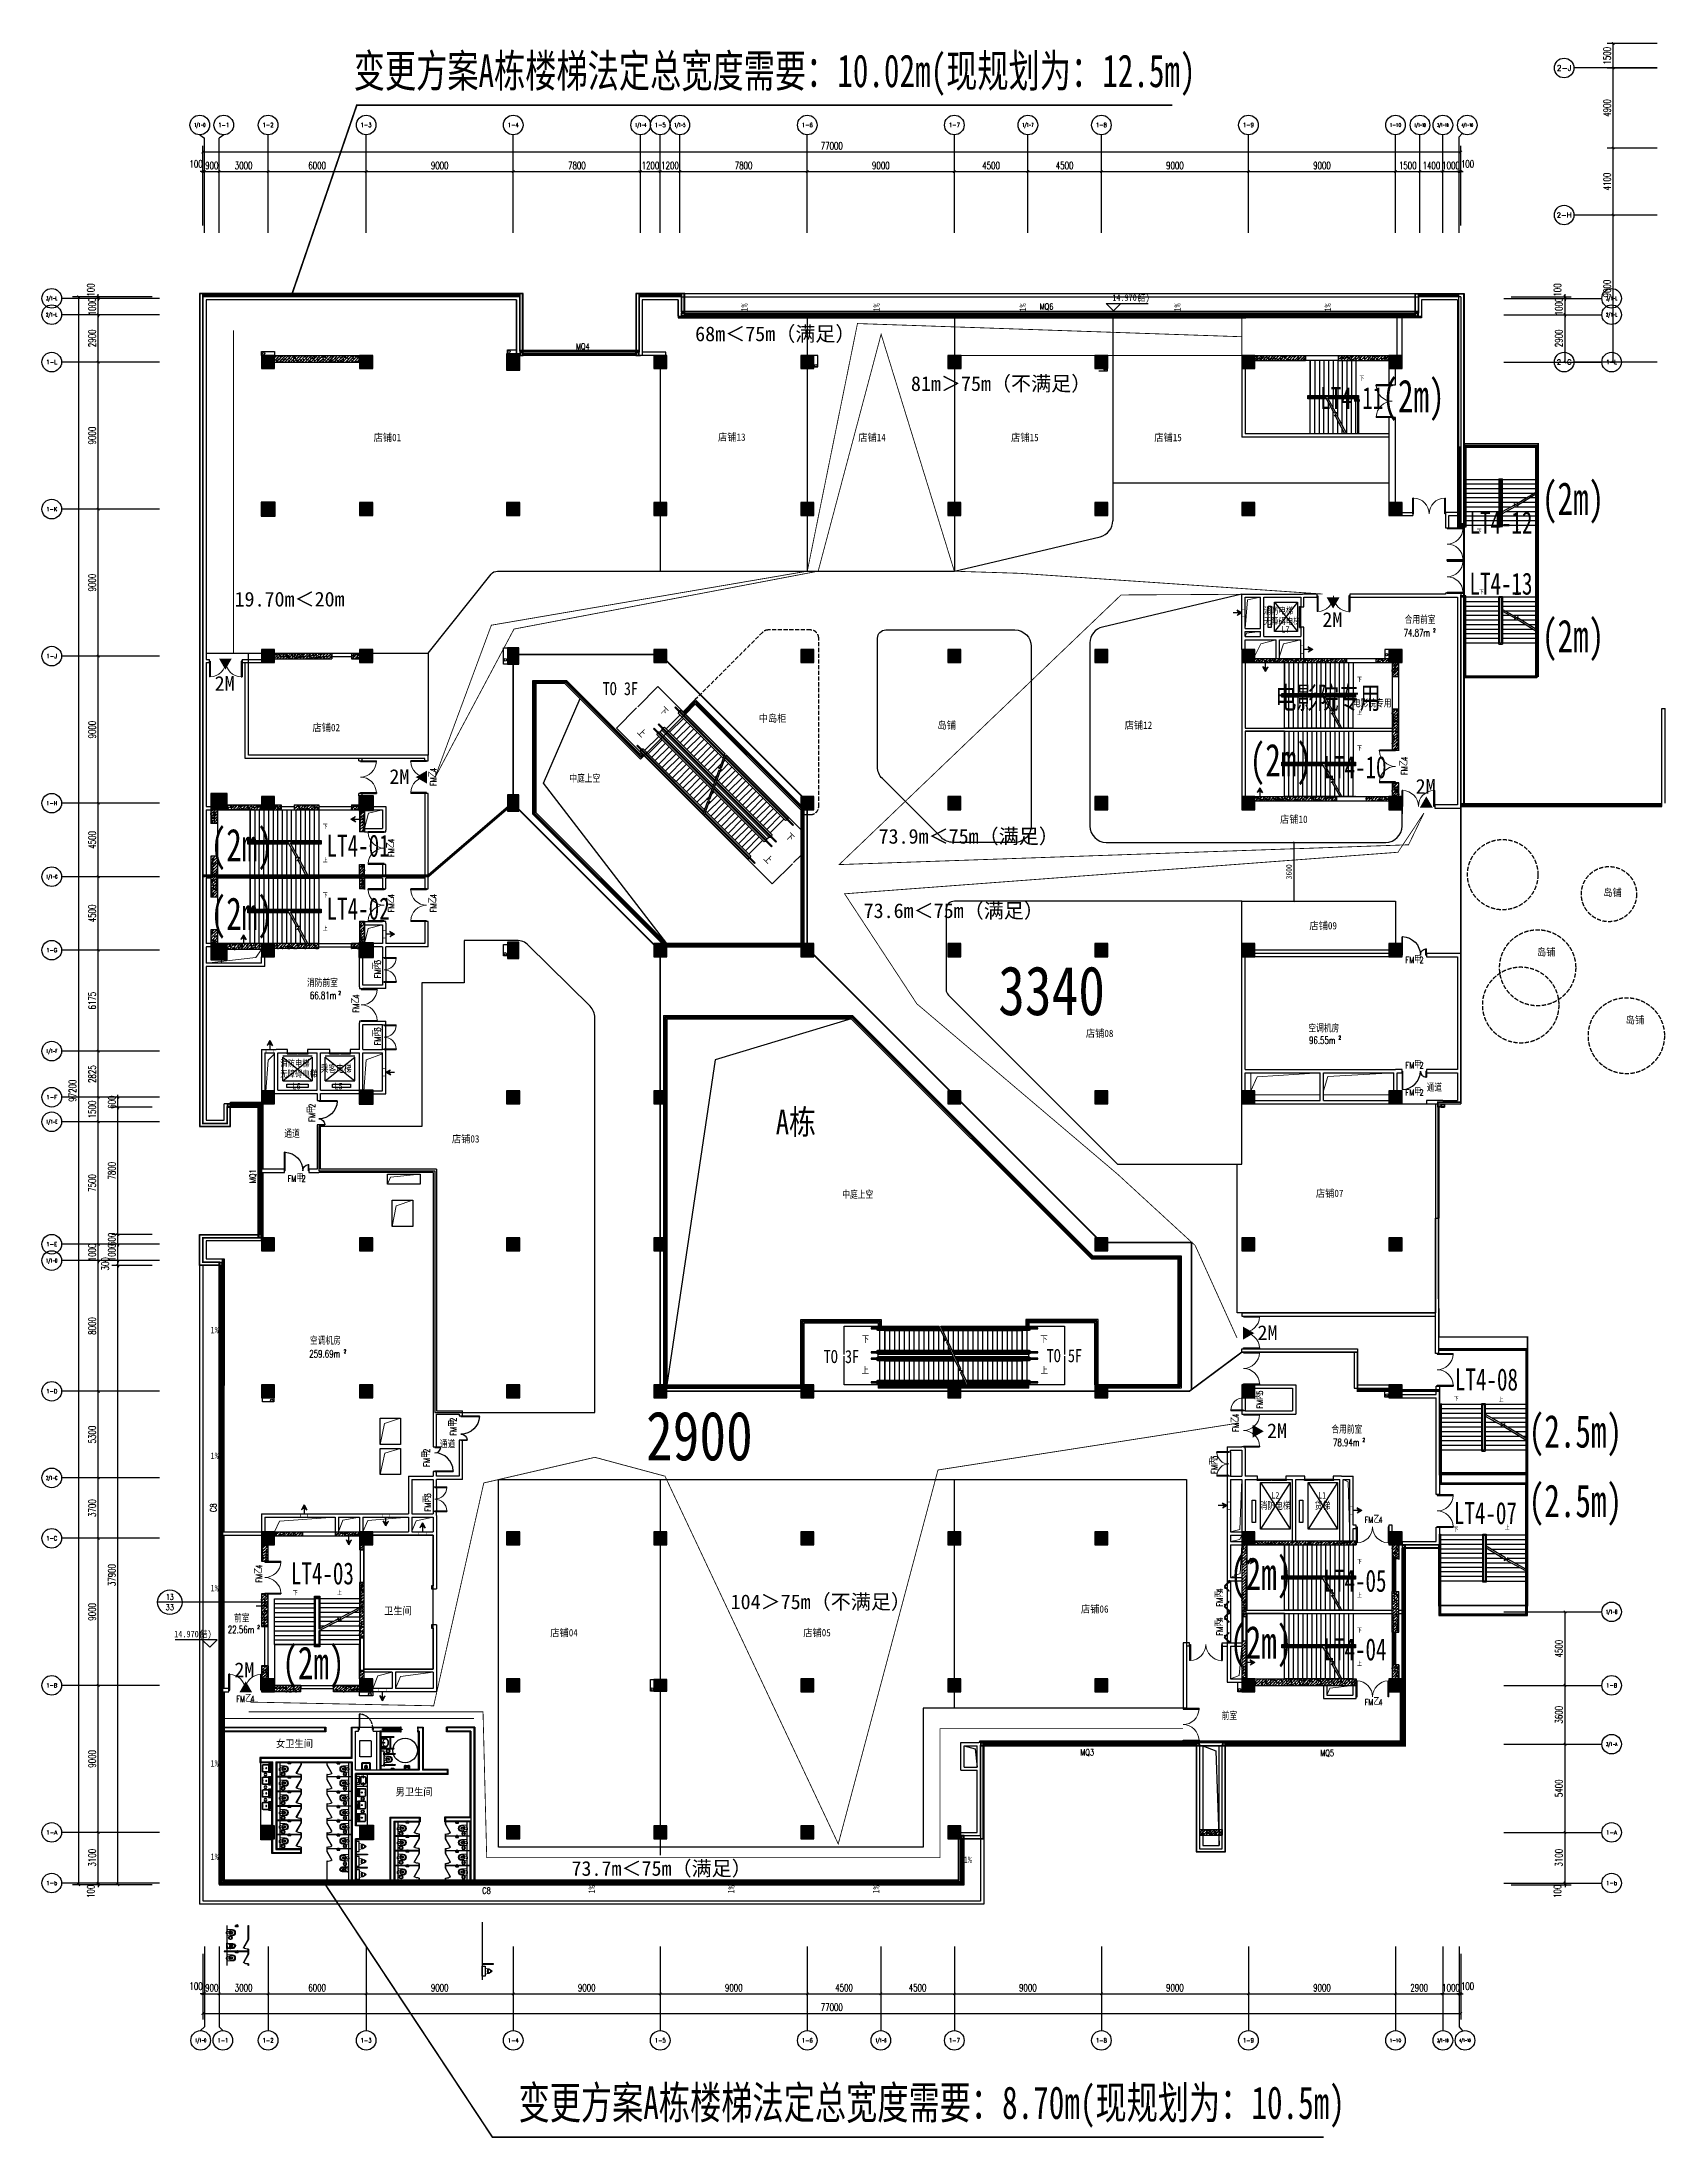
# Model space of a CAD drawing. Header units: millimetres. Extents: x 2508758 to 2608101, y 258149 to 386457.
import ezdxf
from ezdxf.enums import TextEntityAlignment as Align

# ---------------------------------------------------------------- set-up
doc = ezdxf.new("R2010")
doc.units = ezdxf.units.MM
doc.header["$MEASUREMENT"] = 0
for name, pattern in [('_DASH', [0.6, 0.4, -0.2]), ('AI9-LType3', [0]), ('AI9-LType4', [0]), ('AI9-LType5', [1.099961, 0.19999, -0.19999, 0.499992, -0.19999]), ('DASH', [0.35, 0.25, -0.1])]:
    doc.linetypes.add(name, pattern=pattern)
doc.layers.get('0').update_dxf_attribs({"linetype": 'CONTINUOUS'})
doc.layers.get('Defpoints').update_dxf_attribs({"linetype": 'CONTINUOUS'})
for name, color, linetype in [('0-dp点位', 7, 'CONTINUOUS'), ('0-商铺线', 2, 'CONTINUOUS'), ('0-店铺线尺寸', 7, 'CONTINUOUS'), ('A-DOOR', 2, 'CONTINUOUS'), ('A-WALL', 5, 'CONTINUOUS'), ('A-卫生洁具_隔断', 137, 'CONTINUOUS'), ('AXIS', 3, 'CONTINUOUS'), ('AXIS_TEXT', 7, 'CONTINUOUS'), ('COLUMN', 255, 'CONTINUOUS'), ('DIM_ELEV', 3, 'CONTINUOUS'), ('DIM_IDEN', 3, 'CONTINUOUS'), ('DIM_SYMB', 3, 'CONTINUOUS'), ('I-toilet', 3, 'CONTINUOUS'), ('I-toilet【卫生间】', 3, 'CONTINUOUS'), ('I-WALL', 6, 'CONTINUOUS'), ('I-wall【新建墙体】', 6, 'CONTINUOUS'), ('P-洁具', 137, 'CONTINUOUS'), ('PUB_HATCH', 251, 'CONTINUOUS'), ('PUB_TEXT', 7, 'CONTINUOUS'), ('RAIL', 163, 'CONTINUOUS'), ('SPACE', 7, 'CONTINUOUS'), ('STAIR', 2, 'CONTINUOUS'), ('w-洁具', 137, 'CONTINUOUS'), ('WALL', 255, 'CONTINUOUS'), ('WINDOW', 4, 'CONTINUOUS'), ('WZ', 7, 'CONTINUOUS'), ('【平面】尺寸标注', 7, 'CONTINUOUS'), ('【立面、节点】尺寸标注', 3, 'CONTINUOUS'), ('地面垫高', 5, 'CONTINUOUS'), ('完成面', 4, 'CONTINUOUS'), ('排烟', 6, 'CONTINUOUS'), ('文字', 7, 'CONTINUOUS'), ('栏杆', 212, 'CONTINUOUS'), ('电梯', 4, 'CONTINUOUS'), ('疏散指示', 1, 'CONTINUOUS'), ('立面&节点', 7, 'CONTINUOUS'), ('索引', 1, 'CONTINUOUS'), ('门窗', 40, 'CONTINUOUS')]:
    doc.layers.add(name, color=color, linetype=linetype)
for name, color, linetype, lineweight in [('A-AREA-LINE', 4, 'CONTINUOUS', 15), ('fire', 1, 'CONTINUOUS', 5), ('P-SANR-FIXT', 6, 'CONTINUOUS', 15)]:
    doc.layers.add(name, color=color, linetype=linetype, lineweight=lineweight)
doc.styles.add('-宋体', font='', dxfattribs={"width": 0.8})
doc.styles.add('_TCH_AXIS', font='COMPLEX', dxfattribs={"bigfont": 'GBCBIG'})
doc.styles.add('_TCH_DIM', font='', dxfattribs={"width": 0.8})
doc.styles.add('_TCH_LABEL', font='COMPLEX', dxfattribs={"bigfont": 'GBCBIG'})
doc.styles.add('_TCH_SPACE', font='SIMPLEX', dxfattribs={"height": 5, "bigfont": 'GBCBIG'})
doc.styles.add('COMPLEX', font='COMPLEX')
doc.styles.add('DIM_FONT', font='SIMPLEX', dxfattribs={"width": 0.7, "bigfont": 'GBCBIG'})
doc.styles.get("Standard").update_dxf_attribs({"font": '', "width": 0.8})
doc.styles.add('STYLE2', font='', dxfattribs={"width": 0.8, "height": 800})
doc.styles.add('TK-TITLE', font='simhei.ttf', dxfattribs={"height": 350})
doc.styles.add('黑体', font='simhei.ttf', dxfattribs={"width": 0.7})
doc.styles.get('-宋体').set_extended_font_data('SimSun')
doc.styles.get('_TCH_DIM').set_extended_font_data('SimSun')
doc.styles.get('Standard').set_extended_font_data('SimSun')
doc.styles.get('STYLE2').set_extended_font_data('SimSun')
doc.dimstyles.new('_TCH_ARCH&&150', dxfattribs={"dimscale": 1.5, "dimtxt": 300, "dimasz": 100, "dimexe": 250, "dimexo": 300, "dimgap": 100, "dimtad": 1, "dimdec": 0, "dimzin": 0, "dimdsep": 46, "dimtxsty": 'DIM_FONT', "dimblk": 'ARCHTICK', "dimcen": 0.09, "dimclrt": 7, "dimazin": 2, "dimtfac": 1, "dimtdec": 0, "dimtix": 1, "dimtmove": 2, "dimatfit": 3, "dimfxl": 1, "dimtolj": 1, "dimtzin": 0, "dimarcsym": 0})
doc.dimstyles.get("Standard").update_dxf_attribs({"dimscale": 100, "dimtxt": 3.5, "dimasz": 1, "dimexe": 2.5, "dimexo": 3, "dimgap": 1.5, "dimtad": 1, "dimdec": 0, "dimzin": 0, "dimdsep": 46, "dimtxsty": 'Standard', "dimblk": 'ARCHTICK', "dimcen": 0.09, "dimadec": 0, "dimazin": 0, "dimtfac": 1, "dimtdec": 0, "dimtix": 1, "dimtmove": 2, "dimatfit": 3, "dimfxl": 1, "dimtolj": 1, "dimtzin": 0, "dimarcsym": 0})
pattern_1 = [(45, (1355319.74, -337230.97), (-88.388348, 88.388348), []), (50, (1355319.74, -337230.97), (358.63009, -31.37607), [37.5, -412.5]), (355, (1355319.74, -337230.97), (-69.37567, 376.09607), [30, -330]), (100.4514, (1355349.62, -337233.58), (289.25469, 344.71977), [31.870095, -350.57106]), (46.1842, (1355319.74, -337130.97), (533.62052, -82.75951), [56.25, -618.75]), (96.6356, (1355364.2, -337137.86), (467.33135, 487.05894), [47.80514, -525.8565]), (351.1842, (1355319.74, -337130.97), (467.33097, 487.0593), [45, -495]), (21, (1355369.74, -337155.97), (298.453526, -201.309445), [37.5, -412.5]), (326, (1355369.74, -337155.97), (121.65767, 362.57502), [30, -330]), (71.4514, (1355394.6, -337172.74), (420.111314, 161.26525), [31.870095, -350.57106]), (37.5, (1355319.74, -337230.97), (6.079928, 166.446927), [0, -326, 0, -335, 0, -331.25]), (7.5, (1355319.74, -337230.97), (131.534769, 197.205856), [0, -191, 0, -318.5, 0, -126.25]), (327.5, (1355208.24, -337230.97), (266.911218, -11.277436), [0, -125, 0, -390, 0, -517.5]), (317.5, (1355158.24, -337230.97), (291.593085, 50.05249), [0, -162.5, 0, -259, 0, -367.5])]

msp = doc.modelspace()

# ---------------------------------------------------------------- texts
at = {"layer": '0-商铺线', "char_height": 450, "style": '黑体'}
for s, insert, attachment_point in [('{\\W0.9;店铺01}', (2529056.5, 362468.3), 1), ('{\\W0.9;店铺13}', (2550138.3, 362493.5), 1), ('{\\W0.9;店铺14}', (2558719.2, 362468.3), 1), ('{\\W0.9;店铺15}', (2568073.2, 362468.3), 1), ('{\\W0.9;店铺15}', (2576836.7, 362468.3), 1), ('{\\W0.9;中岛柜}', (2552623.6, 345275.9), 1), ('{\\W0.9;店铺02}', (2525314.3, 344713), 1), ('{\\W0.9;岛铺}', (2563568.7, 344858.1), 1), ('{\\W0.9;店铺12}', (2575026.3, 344858.1), 1), ('{\\W0.9;店铺10}', (2584535, 339099.4), 1), ('{\\W0.9;岛铺}', (2604319.6, 334612.2), 1), ('{\\W0.9;店铺09}', (2586332.3, 332584.8), 1), ('{\\W0.9;岛铺}', (2600261.6, 330973), 1), ('{\\W0.9;店铺08}', (2572650.3, 325993.8), 1), ('{\\W0.9;岛铺}', (2605693.3, 326813.4), 1), ('{\\W0.9;店铺03}', (2533849.4, 319538), 1), ('{\\W0.9;店铺07}', (2586728.3, 316201.9), 1), ('{\\W0.9;卫生间}', (2529697.9, 290649.9), 1), ('{\\W0.9;店铺06}', (2572350.1, 290758.1), 1), ('{\\W0.9;店铺04}', (2539870.5, 289308.9), 1), ('{\\W0.9;店铺05}', (2555352.1, 289308.9), 1), ('{\\W0.9;女卫生间}', (2523080.7, 282018.8), 7), ('{\\W0.9;男卫生间}', (2530399.3, 279064.3), 7)]:
    msp.add_mtext_dynamic_manual_height_columns(s, width=3537.991, gutter_width=17.5, heights=[0], dxfattribs=dict(at, insert=insert, attachment_point=attachment_point))
at = {"layer": 'AXIS', "color": 7, "style": '_TCH_AXIS', "width": 0.65625}
for s, height, p, p2 in [('1/1-0', 236.53, (2518078.1, 381252.3), (2518758.1, 381252.3)), ('1/1-4', 232.03, (2545060.7, 381254.1), (2545742.3, 381254.1)), ('1/1-5', 236.53, (2547461.5, 381251.8), (2548141.5, 381251.8)), ('1/1-7', 236.53, (2568761.5, 381251.8), (2569441.5, 381251.8)), ('1/1-10', 206.3, (2592756.6, 381267), (2593446.4, 381267)), ('3/1-10', 199.45, (2594155.6, 381270.4), (2594847.4, 381270.4)), ('4/1-10', 196.18, (2595649.1, 381272), (2596341.9, 381272)), ('3/1-L', 225.57, (2509015.6, 370647.7), (2509699.4, 370647.7)), ('3/1-L', 225.57, (2604488.5, 370647.7), (2605172.2, 370647.7)), ('2/1-L', 223.49, (2509015.3, 369648.7), (2509699.7, 369648.7)), ('2/1-L', 223.49, (2604488.1, 369648.7), (2605172.6, 369648.7)), ('1/1-G', 227.68, (2509016, 335246.6), (2509699, 335246.6)), ('1/1-F', 232.03, (2509016.7, 324569.5), (2509698.3, 324569.5)), ('1/1-E', 232.03, (2509016.7, 320244.5), (2509698.3, 320244.5)), ('1/1-D', 229.84, (2509016.3, 311745.6), (2509698.7, 311745.6)), ('2/1-C', 223.49, (2509015.3, 298448.7), (2509699.7, 298448.7)), ('1/1-B', 229.84, (2604489.2, 290245.6), (2605171.5, 290245.6)), ('3/1-A', 219.44, (2604487.5, 282150.8), (2605173.2, 282150.8)), ('1/1-0', 236.53, (2518131.5, 264010.7), (2518811.5, 264010.7)), ('1/1-6', 236.53, (2559761.5, 264010.7), (2560441.5, 264010.7)), ('3/1-10', 199.45, (2594155.6, 264029.2), (2594847.4, 264029.2)), ('4/1-10', 196.18, (2595509.6, 264030.9), (2596202.4, 264030.9))]:
    msp.add_text(s, height=height, dxfattribs=at).set_placement(p, p2, align=Align.FIT)
at = {"layer": 'AXIS', "color": 7, "style": '_TCH_AXIS'}
for s, height, p, p2 in [('1-1', 278.81, (2519553, 381231.1), (2520216.8, 381231.1)), ('1-2', 256.83, (2522265.2, 381241.7), (2522937.8, 381241.7)), ('1-3', 256.83, (2528265.2, 381241.7), (2528937.8, 381241.7)), ('1-4', 248.91, (2537263.7, 381245.7), (2537939.3, 381245.7)), ('1-5', 256.83, (2546265.2, 381241.7), (2546937.8, 381241.7)), ('1-6', 256.83, (2555265.2, 381241.7), (2555937.8, 381241.7)), ('1-7', 256.83, (2564265.2, 381241.7), (2564937.8, 381241.7)), ('1-8', 256.83, (2573265.2, 381241.7), (2573937.8, 381241.7)), ('1-9', 256.83, (2582265.2, 381241.7), (2582937.8, 381241.7)), ('1-10', 206.89, (2591256.7, 381266.7), (2591946.3, 381266.7)), ('1-L', 252.81, (2509020.4, 366734.1), (2509694.6, 366734.1)), ('1-L', 252.81, (2604493.3, 366734.1), (2605167.4, 366734.1)), ('1-K', 237.85, (2509017.7, 357741.6), (2509697.3, 357741.6)), ('1-J', 269.61, (2509023.7, 348725.7), (2509691.3, 348725.7)), ('1-H', 234.37, (2509017.1, 339743.3), (2509697.9, 339743.3)), ('1-G', 241.43, (2509018.3, 330739.8), (2509696.7, 330739.8)), ('1-F', 248.91, (2509019.7, 321736), (2509695.3, 321736)), ('1-E', 248.91, (2509019.7, 312736), (2509695.3, 312736)), ('1-D', 245.12, (2509019, 303737.9), (2509696, 303737.9)), ('1-C', 252.81, (2509020.4, 294734.1), (2509694.6, 294734.1)), ('1-B', 245.12, (2509019, 285737.9), (2509696, 285737.9)), ('1-B', 245.12, (2604491.9, 285737.9), (2605168.9, 285737.9)), ('1-A', 241.43, (2509018.3, 276739.8), (2509696.7, 276739.8)), ('1-A', 241.43, (2604491.2, 276739.8), (2605169.5, 276739.8)), ('1-b', 248.91, (2509019.7, 273636), (2509695.3, 273636)), ('1-b', 248.91, (2604492.6, 273636), (2605168.2, 273636)), ('1-1', 278.81, (2519499.6, 263989.5), (2520163.4, 263989.5)), ('1-2', 256.83, (2522265.2, 264000.5), (2522937.8, 264000.5)), ('1-3', 256.83, (2528265.2, 264000.5), (2528937.8, 264000.5)), ('1-4', 248.91, (2537263.7, 264004.5), (2537939.3, 264004.5)), ('1-5', 256.83, (2546265.2, 264000.5), (2546937.8, 264000.5)), ('1-6', 256.83, (2555265.2, 264000.5), (2555937.8, 264000.5)), ('1-7', 256.83, (2564265.2, 264000.5), (2564937.8, 264000.5)), ('1-8', 256.83, (2573265.2, 264000.5), (2573937.8, 264000.5)), ('1-9', 256.83, (2582265.2, 264000.5), (2582937.8, 264000.5)), ('1-10', 206.89, (2591256.7, 264025.5), (2591946.3, 264025.5))]:
    msp.add_text(s, height=height, dxfattribs=at).set_placement(p, p2, align=Align.FIT)
at = {"layer": 'DIM_IDEN', "color": 7, "style": '_TCH_LABEL'}
for s, height, p, p2 in [('13', 346.49, (2516346.7, 291094.8), (2516825.2, 291094.8)), ('33', 332.89, (2516324.4, 290468.2), (2516847.5, 290468.2))]:
    msp.add_text(s, height=height, dxfattribs=at).set_placement(p, p2, align=Align.FIT)
at = {"layer": 'DIM_SYMB', "color": 7, "style": '_TCH_DIM', "width": 0.8}
for s, height, rotation, p in [('1%', 398.73, 90, (2551948.1, 369953.2)), ('1%', 398.73, 90, (2560038.9, 369953.2)), ('1%', 398.73, 90, (2568986.3, 369953.2)), ('1%', 398.73, 90, (2578448.3, 369953.2)), ('1%', 398.73, 90, (2587652.4, 369953.2)), ('下', 398.7, 315, (2546520, 345529.1)), ('上', 398.7, 315, (2545166.5, 344190.8)), ('下', 398.7, 315, (2554241.6, 337807.5)), ('上', 398.7, 315, (2552906.6, 336450.7)), ('1%', 398.73, 90, (2542605.4, 273118.4)), ('1%', 398.73, 90, (2551145, 273118.4)), ('1%', 398.73, 90, (2560016.6, 273118.4))]:
    msp.add_text(s, height=height, rotation=rotation, dxfattribs=at).set_placement(p)
for s, height, p in [('下', 265.8, (2589396, 365741)), ('上', 265.8, (2598893, 356408.5)), ('下', 265.8, (2596575.3, 356374.1)), ('下', 265.8, (2596710.8, 352668.8)), ('上', 265.8, (2598893, 352618.5)), ('TO 3F', 797.47, (2543074.6, 346472.3)), ('下', 265.8, (2589246.5, 347310.5)), ('上', 265.8, (2589246.5, 345260.5)), ('下', 265.8, (2589246.5, 343110.5)), ('下', 265.8, (2525946.5, 338310.5)), ('上', 265.8, (2525946.5, 336260.5)), ('下', 265.8, (2525946.5, 334110.5)), ('上', 265.8, (2525946.5, 332060.5)), ('1%', 398.73, (2519081.2, 307411.7)), ('TO 3F', 797.47, (2556604.9, 305587.1)), ('TO 5F', 797.47, (2570250.4, 305641.8)), ('下', 265.8, (2595175.3, 303289.9)), ('上', 265.8, (2597918.1, 303218.5)), ('1%', 398.73, (2519081.2, 299718.7)), ('下', 265.8, (2595150.2, 295284.7)), ('上', 265.8, (2598293.9, 295401.6)), ('下', 265.8, (2589246.5, 293310.5)), ('1%', 398.73, (2519081.2, 291609)), ('下', 265.8, (2524116.8, 291405.5)), ('上', 265.8, (2526813.3, 291405.5)), ('上', 265.8, (2589246.5, 291260.5)), ('下', 265.8, (2589246.5, 289110.5)), ('上', 265.8, (2589246.5, 287060.5)), ('1%', 398.73, (2519081.2, 280884.1)), ('1%', 398.73, (2519081.2, 275174)), ('1%', 398.73, (2565175, 274990.5))]:
    msp.add_text(s, height=height, dxfattribs=at).set_placement(p)
at = {"layer": 'fire', "color": 5, "style": 'TK-TITLE'}
for s, p in [('68m＜75m（满足）', (2548738.4, 368137.3)), ('73.7m＜75m（满足）', (2541166.8, 274202.7))]:
    msp.add_text(s, height=900, rotation=0.035137, dxfattribs=at).set_placement(p)
at = {"layer": 'fire', "color": 1, "style": 'TK-TITLE'}
for s, p in [('81m＞75m（不满足）', (2561944.2, 365090.8)), ('19.70m＜20m', (2520545.9, 351896.1)), ('2M', (2587127.7, 350646.4)), ('2M', (2519330.3, 346737.5)), ('2M', (2530024.4, 341038.8)), ('2M', (2592834.7, 340437.6)), ('73.9m＜75m（满足）', (2559963.8, 337380.3)), ('73.6m＜75m（满足）', (2559048, 332827.7)), ('2M', (2583156.2, 306998.9)), ('2M', (2583739.1, 300993)), ('104＞75m（不满足）', (2550908.1, 290524.2)), ('2M', (2520537.5, 286361.3))]:
    msp.add_text(s, height=900, rotation=0.035137, dxfattribs=at).set_placement(p)
at = {"layer": 'PUB_TEXT', "style": '_TCH_DIM', "width": 0.8}
for s, height, p in [('14.970(', 398.73, (2574269.7, 370607)), ('结', 398.7, (2575857.6, 370607)), (')', 398.7, (2576311.2, 370607)), ('14.970(', 398.73, (2516857.8, 288805.7)), ('结', 398.7, (2518445.6, 288805.7)), (')', 398.7, (2518899.3, 288805.7))]:
    msp.add_text(s, height=height, dxfattribs=at).set_placement(p)
at = {"layer": 'SPACE', "style": '_TCH_SPACE', "width": 0.705882}
for s, height, p in [('74.87m', 446.25, (2592097.3, 350066.4)), ('2', 223.1, (2593897.3, 350328.9)), ('66.81m', 446.25, (2525155.8, 327870.2)), ('2', 223.1, (2526895.8, 328132.7)), ('96.55m', 446.25, (2586310.7, 325122.7)), ('2', 223.1, (2588110.7, 325385.2)), ('259.69m', 446.25, (2525121.6, 305931.4)), ('2', 223.1, (2527221.6, 306193.9)), ('78.94m', 446.25, (2587775.3, 300508.6)), ('2', 223.1, (2589575.3, 300771.1)), ('22.56m', 446.25, (2520133.5, 289050.3)), ('2', 223.1, (2521933.5, 289312.8))]:
    msp.add_text(s, height=height, dxfattribs=at).set_placement(p)
at = {"layer": '文字', "style": '-宋体'}
for s, height, width, p in [('消防电梯', 400, 0.8, (2583547.3, 351448.7)), ('无障碍电梯', 400, 0.8, (2583547.3, 350803.2)), ('合用前室', 450, 0.75, (2592162.8, 350887.2)), ('电影院专用', 450, 0.75, (2588995.2, 345770.8)), ('中庭上空', 450, 0.75, (2541036, 341165.4)), ('消防前室', 450, 0.75, (2524983.5, 328659.2)), ('空调机房', 450, 0.75, (2586268.3, 325876.8)), ('消防电梯', 400, 0.8, (2523347.6, 323742.6)), ('无障碍电梯', 400, 0.8, (2523347.6, 323097.1)), ('乘客电梯', 450, 0.75, (2525820.5, 323390.9)), ('通道', 450, 0.75, (2593511.2, 322255.1)), ('通道', 450, 0.75, (2523592.9, 319422.1)), ('中庭上空', 450, 0.75, (2557742.2, 315692.1)), ('空调机房', 450, 0.75, (2525162.9, 306755)), ('合用前室', 450, 0.75, (2587674.7, 301322.7)), ('通道', 450, 0.75, (2533108.8, 300419)), ('消防电梯', 450, 0.75, (2583287, 296642)), ('货梯', 450, 0.75, (2586661.7, 296642)), ('前室', 450, 0.75, (2520514.4, 289768.5)), ('前室', 450, 0.75, (2580961.8, 283793.7))]:
    msp.add_text(s, height=height, dxfattribs=dict(at, width=width)).set_placement(p)
at = {"layer": '文字', "linetype": 'ByBlock', "style": 'STYLE2', "width": 0.8}
msp.add_text('A栋', height=1500, dxfattribs=at).set_placement((2553672.4, 319595.6))
at = {"layer": '电梯', "style": '-宋体', "width": 0.8}
for s, p in [('L7', (2584619.9, 350306)), ('L6', (2524087, 322346)), ('L5', (2526660.5, 322346)), ('L2', (2583997.5, 297296.4)), ('L1', (2586861.6, 297296.4))]:
    msp.add_text(s, height=400, dxfattribs=at).set_placement(p)
at = {"layer": '疏散指示', "style": '黑体', "width": 0.7}
for tag, p in [('LT4-11', (2588923.2, 363989.2)), ('LT4-12', (2598057, 356359.2)), ('LT4-13', (2598057, 352625.1)), ('电影院专用', (2587475.1, 345640.1)), ('LT4-10', (2589123.2, 341389.2)), ('LT4-01', (2528113.7, 336586)), ('LT4-02', (2528113.7, 332733.6)), ('LT4-08', (2597171.4, 303909.2)), ('LT4-07', (2597105.2, 295729.4)), ('LT4-03', (2525923.2, 292039.2)), ('LT4-05', (2589123.2, 291589.2)), ('LT4-04', (2589123.2, 287389.2))]:
    msp.add_attdef(tag, text='B2-1', height=1350, dxfattribs=at).set_placement(p, align=Align.CENTER)
at = {"layer": '索引', "style": '黑体', "width": 0.7}
for s, p in [('变更方案A栋楼梯法定总宽度需要：10.02m(现规划为：12.5m)', (2527838.9, 383688.1)), ('(2m)', (2590796.6, 363783.8)), ('(2m)', (2600561.4, 357504.2)), ('(2m)', (2600561.4, 349092.2)), ('(2m)', (2582676.2, 341495.5)), ('(2m)', (2519082.1, 336295.5)), ('(2m)', (2519082.1, 332095.5)), ('(2.5m)', (2599754.1, 300413)), ('(2.5m)', (2599754.1, 296157.5)), ('(2m)', (2581475.3, 291695.5)), ('(2m)', (2581475.3, 287495.5)), ('(2m)', (2523468.3, 286237.5)), ('变更方案A栋楼梯法定总宽度需要：8.70m(现规划为：10.5m)', (2537926.8, 259319.5))]:
    msp.add_text(s, height=2000, dxfattribs=at).set_placement(p)
at = {"layer": '索引', "linetype": 'DASH', "style": 'STYLE2', "width": 0.8}
for s, p in [('3340', (2567287, 326885.3)), ('2900', (2545732.3, 299633.8))]:
    msp.add_text(s, height=3000, dxfattribs=at).set_placement(p)
at = {"layer": '门窗', "style": '_TCH_SPACE', "width": 0.705882}
for s, p in [('MQ6', (2569818, 370069.2)), ('MQ4', (2541435.8, 367623.2)), ('FM', (2592211.3, 330062.4)), ('2', (2593067.2, 330062.4)), ('FM', (2592211.3, 323627.1)), ('2', (2593067.2, 323627.1)), ('FM', (2592211.3, 321956.4)), ('2', (2593067.2, 321956.4)), ('FM', (2523791.8, 316685.2)), ('2', (2524647.8, 316685.2)), ('FM', (2589705.3, 295801)), ('4', (2590561.2, 295801)), ('FM', (2520655.5, 284836.5)), ('4', (2521511.4, 284836.5)), ('FM', (2589705.3, 284640.7)), ('4', (2590561.2, 284640.7)), ('MQ3', (2572309.2, 281567.1)), ('MQ5', (2586995.6, 281528.5)), ('C8', (2535704, 273108.9))]:
    msp.add_text(s, height=382.5, dxfattribs=at).set_placement(p)
for s, p in [('4', (2592341.5, 342439.5)), ('4', (2532905.7, 341763.6)), ('FM', (2532905.7, 340907.6)), ('FM', (2592341.5, 341583.5)), ('4', (2530323.2, 337419.6)), ('FM', (2530323.2, 336563.6)), ('4', (2530323.2, 334036.1)), ('FM', (2530323.2, 333180.1)), ('4', (2532905.7, 334036.1)), ('FM', (2532905.7, 333180.1)), ('3', (2529492.8, 330003.6)), ('FM', (2529492.8, 329147.6)), ('4', (2528177.5, 327894.6)), ('FM', (2528177.5, 327038.6)), ('3', (2529492.8, 325883.4)), ('FM', (2529492.8, 325027.4)), ('2', (2525479.6, 321206.7)), ('FM', (2525479.6, 320350.7)), ('MQ1', (2521852.1, 316598)), ('5', (2583487.9, 303645.6)), ('FM', (2583487.9, 302789.6)), ('2', (2534133.1, 301991.4)), ('FM', (2534133.1, 301135.4)), ('4', (2582015.2, 302233)), ('FM', (2582015.2, 301377.1)), ('2', (2532500.2, 300091.6)), ('FM', (2532500.2, 299235.7)), ('3', (2580703.6, 299659.2)), ('FM', (2580703.6, 298803.2)), ('C8', (2519444.9, 296467.6)), ('3', (2532568.1, 297356.1)), ('FM', (2532568.1, 296500.2)), ('4', (2522230.5, 292995.3)), ('FM', (2522230.5, 292139.3)), ('4', (2581037.5, 291535.2)), ('FM', (2581037.5, 290679.3)), ('4', (2581037.5, 289760.4)), ('FM', (2581037.5, 288904.4))]:
    msp.add_text(s, height=382.5, rotation=90, dxfattribs=at).set_placement(p)
at = {"layer": '门窗', "style": '_TCH_SPACE'}
for s, p in [('乙', (2532905.7, 341447.6)), ('乙', (2592341.5, 342123.5)), ('乙', (2530323.2, 337103.6)), ('乙', (2530323.2, 333720.1)), ('乙', (2532905.7, 333720.1)), ('丙', (2529492.8, 329687.6)), ('乙', (2528177.5, 327578.6)), ('丙', (2529492.8, 325567.4)), ('甲', (2525479.6, 320890.7)), ('丙', (2583487.9, 303329.6)), ('甲', (2534133.1, 301675.4)), ('乙', (2582015.2, 301917.1)), ('甲', (2532500.2, 299775.7)), ('丙', (2580703.6, 299343.2)), ('丙', (2532568.1, 297040.2)), ('乙', (2522230.5, 292679.3)), ('丙', (2581037.5, 291219.3)), ('丙', (2581037.5, 289444.4))]:
    msp.add_text(s, height=434, rotation=90, dxfattribs=at).set_placement(p)
for s, p in [('甲', (2592751.3, 330062.4)), ('甲', (2592751.3, 323627.1)), ('甲', (2592751.3, 321956.4)), ('甲', (2524331.8, 316685.2)), ('乙', (2590245.3, 295801)), ('乙', (2521195.5, 284836.5)), ('乙', (2590245.3, 284640.7))]:
    msp.add_text(s, height=434, dxfattribs=at).set_placement(p)

# ---------------------------------------------------------------- blocks, each defined once
blk = doc.blocks.new('_ArchTick')
at = {"color": 0, "linetype": 'ByBlock', "const_width": 0.4}
blk.add_lwpolyline([(-0.5, -0.5), (0.5, 0.5)], dxfattribs=at)
blk = doc.blocks.new('*D9')
at = {"layer": 'AXIS', "color": 0, "lineweight": -2, "transparency": 16777216}
for p, q in [((2607624, 375860), (2604549, 375860)), ((2604924, 366860), (2604924, 375860)), ((2607624, 366860), (2604549, 366860))]:
    blk.add_line(p, q, dxfattribs=at)
at = {"layer": 'Defpoints', "color": 0, "transparency": 16777216}
for p in [(2604924, 375860), (2608074, 375860), (2608074, 366860)]:
    blk.add_point(p, dxfattribs=at)
at = {"layer": 'AXIS', "color": 0, "lineweight": -2, "transparency": 16777216, "xscale": 150, "yscale": 150, "zscale": 150}
for p, rotation in [((2604924, 375860), 90), ((2604924, 366860), 270)]:
    blk.add_blockref('_ArchTick', p, dxfattribs=dict(at, rotation=rotation))
at = {"layer": 'AXIS', "color": 7, "transparency": 16777216, "insert": (2604549, 371360), "char_height": 450, "attachment_point": 5, "rotation": 90, "style": 'DIM_FONT'}
blk.add_mtext('\\A1;9000', dxfattribs=at)
blk = doc.blocks.new('*D10')
at = {"layer": 'AXIS', "color": 0, "lineweight": -2, "transparency": 16777216}
for p, q in [((2607624, 379960), (2604549, 379960)), ((2604924, 375860), (2604924, 379960)), ((2607624, 375860), (2604549, 375860))]:
    blk.add_line(p, q, dxfattribs=at)
at = {"layer": 'Defpoints', "color": 0, "transparency": 16777216}
for p in [(2604924, 379960), (2608074, 379960), (2608074, 375860)]:
    blk.add_point(p, dxfattribs=at)
at = {"layer": 'AXIS', "color": 0, "lineweight": -2, "transparency": 16777216, "xscale": 150, "yscale": 150, "zscale": 150}
for p, rotation in [((2604924, 379960), 90), ((2604924, 375860), 270)]:
    blk.add_blockref('_ArchTick', p, dxfattribs=dict(at, rotation=rotation))
at = {"layer": 'AXIS', "color": 7, "transparency": 16777216, "insert": (2604549, 377910), "char_height": 450, "attachment_point": 5, "rotation": 90, "style": 'DIM_FONT'}
blk.add_mtext('\\A1;4100', dxfattribs=at)
blk = doc.blocks.new('*D11')
at = {"layer": 'AXIS', "color": 0, "lineweight": -2, "transparency": 16777216}
for p, q in [((2607624, 384860), (2604549, 384860)), ((2604924, 379960), (2604924, 384860)), ((2607624, 379960), (2604549, 379960))]:
    blk.add_line(p, q, dxfattribs=at)
at = {"layer": 'Defpoints', "color": 0, "transparency": 16777216}
for p in [(2604924, 384860), (2608074, 384860), (2608074, 379960)]:
    blk.add_point(p, dxfattribs=at)
at = {"layer": 'AXIS', "color": 0, "lineweight": -2, "transparency": 16777216, "xscale": 150, "yscale": 150, "zscale": 150}
for p, rotation in [((2604924, 384860), 90), ((2604924, 379960), 270)]:
    blk.add_blockref('_ArchTick', p, dxfattribs=dict(at, rotation=rotation))
at = {"layer": 'AXIS', "color": 7, "transparency": 16777216, "insert": (2604549, 382410), "char_height": 450, "attachment_point": 5, "rotation": 90, "style": 'DIM_FONT'}
blk.add_mtext('\\A1;4900', dxfattribs=at)
blk = doc.blocks.new('*D12')
at = {"layer": 'AXIS', "color": 0, "lineweight": -2, "transparency": 16777216}
for p, q in [((2607624, 386360), (2604549, 386360)), ((2604924, 384860), (2604924, 386360)), ((2607624, 384860), (2604549, 384860))]:
    blk.add_line(p, q, dxfattribs=at)
at = {"layer": 'Defpoints', "color": 0, "transparency": 16777216}
for p in [(2604924, 386360), (2608074, 386360), (2608074, 384860)]:
    blk.add_point(p, dxfattribs=at)
at = {"layer": 'AXIS', "color": 0, "lineweight": -2, "transparency": 16777216, "xscale": 150, "yscale": 150, "zscale": 150}
for p, rotation in [((2604924, 386360), 90), ((2604924, 384860), 270)]:
    blk.add_blockref('_ArchTick', p, dxfattribs=dict(at, rotation=rotation))
at = {"layer": 'AXIS', "color": 7, "transparency": 16777216, "insert": (2604549, 385610), "char_height": 450, "attachment_point": 5, "rotation": 90, "style": 'DIM_FONT'}
blk.add_mtext('\\A1;1500', dxfattribs=at)
blk = doc.blocks.new('_AXISO')
blk.add_circle((0, 0), 0.5)
at = {"layer": 'AXIS_TEXT', "style": 'COMPLEX', "width": 1.041667}
blk.add_attdef('A', text='', height=0.56, dxfattribs=at).set_placement((-0.25, -0.28), (0.25, -0.28), align=Align.FIT)
blk = doc.blocks.new('*D13')
at = {"layer": 'AXIS', "color": 0, "lineweight": -2, "transparency": 16777216}
for p, q in [((2515508, 321860), (2513033, 321860)), ((2515508, 321260), (2513033, 321260)), ((2513408, 321860), (2513408, 322010)), ((2513408, 321260), (2513408, 321860)), ((2513408, 321260), (2513408, 321110))]:
    blk.add_line(p, q, dxfattribs=at)
at = {"layer": 'Defpoints', "color": 0, "transparency": 16777216}
for p in [(2513408, 321860), (2515958, 321860), (2515958, 321260)]:
    blk.add_point(p, dxfattribs=at)
at = {"layer": 'AXIS', "color": 0, "lineweight": -2, "transparency": 16777216, "xscale": 150, "yscale": 150, "zscale": 150}
for p, rotation in [((2513408, 321860), 270), ((2513408, 321260), 90)]:
    blk.add_blockref('_ArchTick', p, dxfattribs=dict(at, rotation=rotation))
at = {"layer": 'AXIS', "color": 7, "transparency": 16777216, "insert": (2513033, 321560), "char_height": 450, "attachment_point": 5, "rotation": 90, "style": 'DIM_FONT'}
blk.add_mtext('\\A1;600', dxfattribs=at)
blk = doc.blocks.new('*D14')
at = {"layer": 'AXIS', "color": 0, "lineweight": -2, "transparency": 16777216}
for p, q in [((2515508, 321260), (2513033, 321260)), ((2513408, 313460), (2513408, 321260)), ((2515508, 313460), (2513033, 313460))]:
    blk.add_line(p, q, dxfattribs=at)
at = {"layer": 'Defpoints', "color": 0, "transparency": 16777216}
for p in [(2513408, 321260), (2515958, 321260), (2515958, 313460)]:
    blk.add_point(p, dxfattribs=at)
at = {"layer": 'AXIS', "color": 0, "lineweight": -2, "transparency": 16777216, "xscale": 150, "yscale": 150, "zscale": 150}
for p, rotation in [((2513408, 321260), 90), ((2513408, 313460), 270)]:
    blk.add_blockref('_ArchTick', p, dxfattribs=dict(at, rotation=rotation))
at = {"layer": 'AXIS', "color": 7, "transparency": 16777216, "insert": (2513033, 317360), "char_height": 450, "attachment_point": 5, "rotation": 90, "style": 'DIM_FONT'}
blk.add_mtext('\\A1;7800', dxfattribs=at)
blk = doc.blocks.new('*D15')
at = {"layer": 'AXIS', "color": 0, "lineweight": -2, "transparency": 16777216}
for p, q in [((2515508, 313460), (2513033, 313460)), ((2513408, 313460), (2513408, 313610)), ((2513408, 312860), (2513408, 313460)), ((2515508, 312860), (2513033, 312860)), ((2513408, 312860), (2513408, 312710))]:
    blk.add_line(p, q, dxfattribs=at)
at = {"layer": 'Defpoints', "color": 0, "transparency": 16777216}
for p in [(2513408, 313460), (2515958, 313460), (2515958, 312860)]:
    blk.add_point(p, dxfattribs=at)
at = {"layer": 'AXIS', "color": 0, "lineweight": -2, "transparency": 16777216, "xscale": 150, "yscale": 150, "zscale": 150}
for p, rotation in [((2513408, 313460), 270), ((2513408, 312860), 90)]:
    blk.add_blockref('_ArchTick', p, dxfattribs=dict(at, rotation=rotation))
at = {"layer": 'AXIS', "color": 7, "transparency": 16777216, "insert": (2513033, 313160), "char_height": 450, "attachment_point": 5, "rotation": 90, "style": 'DIM_FONT'}
blk.add_mtext('\\A1;600', dxfattribs=at)
blk = doc.blocks.new('*D16')
at = {"layer": 'AXIS', "color": 0, "lineweight": -2, "transparency": 16777216}
for p, q in [((2515508, 312860), (2513033, 312860)), ((2515508, 311860), (2513033, 311860)), ((2513408, 312860), (2513408, 313010)), ((2513408, 311860), (2513408, 312860)), ((2513408, 311860), (2513408, 311710))]:
    blk.add_line(p, q, dxfattribs=at)
at = {"layer": 'Defpoints', "color": 0, "transparency": 16777216}
for p in [(2513408, 312860), (2515958, 312860), (2515958, 311860)]:
    blk.add_point(p, dxfattribs=at)
at = {"layer": 'AXIS', "color": 0, "lineweight": -2, "transparency": 16777216, "xscale": 150, "yscale": 150, "zscale": 150}
for p, rotation in [((2513408, 312860), 270), ((2513408, 311860), 90)]:
    blk.add_blockref('_ArchTick', p, dxfattribs=dict(at, rotation=rotation))
at = {"layer": 'AXIS', "color": 7, "transparency": 16777216, "insert": (2513033, 312360), "char_height": 450, "attachment_point": 5, "rotation": 90, "style": 'DIM_FONT'}
blk.add_mtext('\\A1;1000', dxfattribs=at)
blk = doc.blocks.new('*D17')
at = {"layer": 'AXIS', "color": 0, "lineweight": -2, "transparency": 16777216}
for p, q in [((2515508, 311860), (2513033, 311860)), ((2513408, 311860), (2513408, 312010)), ((2513408, 311560), (2513408, 311860)), ((2515508, 311560), (2513033, 311560)), ((2513408, 311560), (2513408, 311410))]:
    blk.add_line(p, q, dxfattribs=at)
at = {"layer": 'Defpoints', "color": 0, "transparency": 16777216}
for p in [(2513408, 311860), (2515958, 311860), (2515958, 311560)]:
    blk.add_point(p, dxfattribs=at)
at = {"layer": 'AXIS', "color": 0, "lineweight": -2, "transparency": 16777216, "xscale": 150, "yscale": 150, "zscale": 150}
for p, rotation in [((2513408, 311860), 270), ((2513408, 311560), 90)]:
    blk.add_blockref('_ArchTick', p, dxfattribs=dict(at, rotation=rotation))
at = {"layer": 'AXIS', "color": 7, "transparency": 16777216, "insert": (2512635, 311660), "char_height": 450, "attachment_point": 5, "rotation": 90, "style": 'DIM_FONT'}
blk.add_mtext('\\A1;300', dxfattribs=at)
blk = doc.blocks.new('*D18')
at = {"layer": 'AXIS', "color": 0, "lineweight": -2, "transparency": 16777216}
for p, q in [((2515508, 311560), (2513033, 311560)), ((2513408, 273660), (2513408, 311560)), ((2515508, 273660), (2513033, 273660))]:
    blk.add_line(p, q, dxfattribs=at)
at = {"layer": 'Defpoints', "color": 0, "transparency": 16777216}
for p in [(2513408, 311560), (2515958, 311560), (2515958, 273660)]:
    blk.add_point(p, dxfattribs=at)
at = {"layer": 'AXIS', "color": 0, "lineweight": -2, "transparency": 16777216, "xscale": 150, "yscale": 150, "zscale": 150}
for p, rotation in [((2513408, 311560), 90), ((2513408, 273660), 270)]:
    blk.add_blockref('_ArchTick', p, dxfattribs=dict(at, rotation=rotation))
at = {"layer": 'AXIS', "color": 7, "transparency": 16777216, "insert": (2513033, 292610), "char_height": 450, "attachment_point": 5, "rotation": 90, "style": 'DIM_FONT'}
blk.add_mtext('\\A1;37900', dxfattribs=at)
blk = doc.blocks.new('*D19')
at = {"layer": 'AXIS', "color": 0, "lineweight": -2, "transparency": 16777216}
for p, q in [((2598680, 273760), (2602355, 273760)), ((2598680, 273660), (2602355, 273660)), ((2601980, 273760), (2601980, 273910)), ((2601980, 273660), (2601980, 273760)), ((2601980, 273660), (2601980, 273510))]:
    blk.add_line(p, q, dxfattribs=at)
at = {"layer": 'Defpoints', "color": 0, "transparency": 16777216}
for p in [(2598230, 273760), (2598230, 273660), (2601980, 273760)]:
    blk.add_point(p, dxfattribs=at)
at = {"layer": 'AXIS', "color": 0, "lineweight": -2, "transparency": 16777216, "xscale": 150, "yscale": 150, "zscale": 150}
for p, rotation in [((2601980, 273760), 270), ((2601980, 273660), 90)]:
    blk.add_blockref('_ArchTick', p, dxfattribs=dict(at, rotation=rotation))
at = {"layer": 'AXIS', "color": 7, "transparency": 16777216, "insert": (2601515, 273251), "char_height": 450, "attachment_point": 5, "rotation": 90, "style": 'DIM_FONT'}
blk.add_mtext('\\A1;100', dxfattribs=at)
blk = doc.blocks.new('*D20')
at = {"layer": 'AXIS', "color": 0, "lineweight": -2, "transparency": 16777216}
for p, q in [((2598680, 276860), (2602355, 276860)), ((2601980, 273760), (2601980, 276860)), ((2598680, 273760), (2602355, 273760))]:
    blk.add_line(p, q, dxfattribs=at)
at = {"layer": 'Defpoints', "color": 0, "transparency": 16777216}
for p in [(2598230, 276860), (2601980, 276860), (2598230, 273760)]:
    blk.add_point(p, dxfattribs=at)
at = {"layer": 'AXIS', "color": 0, "lineweight": -2, "transparency": 16777216, "xscale": 150, "yscale": 150, "zscale": 150}
for p, rotation in [((2601980, 276860), 90), ((2601980, 273760), 270)]:
    blk.add_blockref('_ArchTick', p, dxfattribs=dict(at, rotation=rotation))
at = {"layer": 'AXIS', "color": 7, "transparency": 16777216, "insert": (2601605, 275310), "char_height": 450, "attachment_point": 5, "rotation": 90, "style": 'DIM_FONT'}
blk.add_mtext('\\A1;3100', dxfattribs=at)
blk = doc.blocks.new('*D21')
at = {"layer": 'AXIS', "color": 0, "lineweight": -2, "transparency": 16777216}
for p, q in [((2598680, 282260), (2602355, 282260)), ((2601980, 276860), (2601980, 282260)), ((2598680, 276860), (2602355, 276860))]:
    blk.add_line(p, q, dxfattribs=at)
at = {"layer": 'Defpoints', "color": 0, "transparency": 16777216}
for p in [(2598230, 282260), (2601980, 282260), (2598230, 276860)]:
    blk.add_point(p, dxfattribs=at)
at = {"layer": 'AXIS', "color": 0, "lineweight": -2, "transparency": 16777216, "xscale": 150, "yscale": 150, "zscale": 150}
for p, rotation in [((2601980, 282260), 90), ((2601980, 276860), 270)]:
    blk.add_blockref('_ArchTick', p, dxfattribs=dict(at, rotation=rotation))
at = {"layer": 'AXIS', "color": 7, "transparency": 16777216, "insert": (2601605, 279560), "char_height": 450, "attachment_point": 5, "rotation": 90, "style": 'DIM_FONT'}
blk.add_mtext('\\A1;5400', dxfattribs=at)
blk = doc.blocks.new('*D22')
at = {"layer": 'AXIS', "color": 0, "lineweight": -2, "transparency": 16777216}
for p, q in [((2598680, 285860), (2602355, 285860)), ((2601980, 282260), (2601980, 285860)), ((2598680, 282260), (2602355, 282260))]:
    blk.add_line(p, q, dxfattribs=at)
at = {"layer": 'Defpoints', "color": 0, "transparency": 16777216}
for p in [(2598230, 285860), (2601980, 285860), (2598230, 282260)]:
    blk.add_point(p, dxfattribs=at)
at = {"layer": 'AXIS', "color": 0, "lineweight": -2, "transparency": 16777216, "xscale": 150, "yscale": 150, "zscale": 150}
for p, rotation in [((2601980, 285860), 90), ((2601980, 282260), 270)]:
    blk.add_blockref('_ArchTick', p, dxfattribs=dict(at, rotation=rotation))
at = {"layer": 'AXIS', "color": 7, "transparency": 16777216, "insert": (2601605, 284060), "char_height": 450, "attachment_point": 5, "rotation": 90, "style": 'DIM_FONT'}
blk.add_mtext('\\A1;3600', dxfattribs=at)
blk = doc.blocks.new('*D23')
at = {"layer": 'AXIS', "color": 0, "lineweight": -2, "transparency": 16777216}
for p, q in [((2598680, 290360), (2602355, 290360)), ((2601980, 285860), (2601980, 290360)), ((2598680, 285860), (2602355, 285860))]:
    blk.add_line(p, q, dxfattribs=at)
at = {"layer": 'Defpoints', "color": 0, "transparency": 16777216}
for p in [(2598230, 290360), (2601980, 290360), (2598230, 285860)]:
    blk.add_point(p, dxfattribs=at)
at = {"layer": 'AXIS', "color": 0, "lineweight": -2, "transparency": 16777216, "xscale": 150, "yscale": 150, "zscale": 150}
for p, rotation in [((2601980, 290360), 90), ((2601980, 285860), 270)]:
    blk.add_blockref('_ArchTick', p, dxfattribs=dict(at, rotation=rotation))
at = {"layer": 'AXIS', "color": 7, "transparency": 16777216, "insert": (2601605, 288110), "char_height": 450, "attachment_point": 5, "rotation": 90, "style": 'DIM_FONT'}
blk.add_mtext('\\A1;4500', dxfattribs=at)
blk = doc.blocks.new('*D24')
at = {"layer": 'AXIS', "color": 0, "lineweight": -2, "transparency": 16777216}
for p, q in [((2598680, 369760), (2602355, 369760)), ((2601980, 366860), (2601980, 369760)), ((2598680, 366860), (2602355, 366860))]:
    blk.add_line(p, q, dxfattribs=at)
at = {"layer": 'Defpoints', "color": 0, "transparency": 16777216}
for p in [(2598230, 369760), (2601980, 369760), (2598230, 366860)]:
    blk.add_point(p, dxfattribs=at)
at = {"layer": 'AXIS', "color": 0, "lineweight": -2, "transparency": 16777216, "xscale": 150, "yscale": 150, "zscale": 150}
for p, rotation in [((2601980, 369760), 90), ((2601980, 366860), 270)]:
    blk.add_blockref('_ArchTick', p, dxfattribs=dict(at, rotation=rotation))
at = {"layer": 'AXIS', "color": 7, "transparency": 16777216, "insert": (2601605, 368310), "char_height": 450, "attachment_point": 5, "rotation": 90, "style": 'DIM_FONT'}
blk.add_mtext('\\A1;2900', dxfattribs=at)
blk = doc.blocks.new('*D25')
at = {"layer": 'AXIS', "color": 0, "lineweight": -2, "transparency": 16777216}
for p, q in [((2601980, 370760), (2601980, 370910)), ((2598680, 370760), (2602355, 370760)), ((2598680, 369760), (2602355, 369760)), ((2601980, 369760), (2601980, 370760)), ((2601980, 369760), (2601980, 369610))]:
    blk.add_line(p, q, dxfattribs=at)
at = {"layer": 'Defpoints', "color": 0, "transparency": 16777216}
for p in [(2598230, 370760), (2598230, 369760), (2601980, 370760)]:
    blk.add_point(p, dxfattribs=at)
at = {"layer": 'AXIS', "color": 0, "lineweight": -2, "transparency": 16777216, "xscale": 150, "yscale": 150, "zscale": 150}
for p, rotation in [((2601980, 370760), 270), ((2601980, 369760), 90)]:
    blk.add_blockref('_ArchTick', p, dxfattribs=dict(at, rotation=rotation))
at = {"layer": 'AXIS', "color": 7, "transparency": 16777216, "insert": (2601605, 370260), "char_height": 450, "attachment_point": 5, "rotation": 90, "style": 'DIM_FONT'}
blk.add_mtext('\\A1;1000', dxfattribs=at)
blk = doc.blocks.new('*D26')
at = {"layer": 'AXIS', "color": 0, "lineweight": -2, "transparency": 16777216}
for p, q in [((2598680, 370860), (2602355, 370860)), ((2601980, 370860), (2601980, 371010)), ((2601980, 370760), (2601980, 370860)), ((2598680, 370760), (2602355, 370760)), ((2601980, 370760), (2601980, 370610))]:
    blk.add_line(p, q, dxfattribs=at)
at = {"layer": 'Defpoints', "color": 0, "transparency": 16777216}
for p in [(2598230, 370860), (2601980, 370860), (2598230, 370760)]:
    blk.add_point(p, dxfattribs=at)
at = {"layer": 'AXIS', "color": 0, "lineweight": -2, "transparency": 16777216, "xscale": 150, "yscale": 150, "zscale": 150}
for p, rotation in [((2601980, 370860), 270), ((2601980, 370760), 90)]:
    blk.add_blockref('_ArchTick', p, dxfattribs=dict(at, rotation=rotation))
at = {"layer": 'AXIS', "color": 7, "transparency": 16777216, "insert": (2601515, 371270), "char_height": 450, "attachment_point": 5, "rotation": 90, "style": 'DIM_FONT'}
blk.add_mtext('\\A1;100', dxfattribs=at)
blk = doc.blocks.new('*D27')
at = {"layer": 'AXIS', "color": 0, "lineweight": -2, "transparency": 16777216}
for p, q in [((2515508, 273760), (2511833, 273760)), ((2515508, 273660), (2511833, 273660)), ((2512208, 273760), (2512208, 273910)), ((2512208, 273660), (2512208, 273760)), ((2512208, 273660), (2512208, 273510))]:
    blk.add_line(p, q, dxfattribs=at)
at = {"layer": 'Defpoints', "color": 0, "transparency": 16777216}
for p in [(2512208, 273760), (2515958, 273760), (2515958, 273660)]:
    blk.add_point(p, dxfattribs=at)
at = {"layer": 'AXIS', "color": 0, "lineweight": -2, "transparency": 16777216, "xscale": 150, "yscale": 150, "zscale": 150}
for p, rotation in [((2512208, 273760), 270), ((2512208, 273660), 90)]:
    blk.add_blockref('_ArchTick', p, dxfattribs=dict(at, rotation=rotation))
at = {"layer": 'AXIS', "color": 7, "transparency": 16777216, "insert": (2511743, 273251), "char_height": 450, "attachment_point": 5, "rotation": 90, "style": 'DIM_FONT'}
blk.add_mtext('\\A1;100', dxfattribs=at)
blk = doc.blocks.new('*D28')
at = {"layer": 'AXIS', "color": 0, "lineweight": -2, "transparency": 16777216}
for p, q in [((2515508, 276860), (2511833, 276860)), ((2512208, 273760), (2512208, 276860)), ((2515508, 273760), (2511833, 273760))]:
    blk.add_line(p, q, dxfattribs=at)
at = {"layer": 'Defpoints', "color": 0, "transparency": 16777216}
for p in [(2512208, 276860), (2515958, 276860), (2515958, 273760)]:
    blk.add_point(p, dxfattribs=at)
at = {"layer": 'AXIS', "color": 0, "lineweight": -2, "transparency": 16777216, "xscale": 150, "yscale": 150, "zscale": 150}
for p, rotation in [((2512208, 276860), 90), ((2512208, 273760), 270)]:
    blk.add_blockref('_ArchTick', p, dxfattribs=dict(at, rotation=rotation))
at = {"layer": 'AXIS', "color": 7, "transparency": 16777216, "insert": (2511833, 275310), "char_height": 450, "attachment_point": 5, "rotation": 90, "style": 'DIM_FONT'}
blk.add_mtext('\\A1;3100', dxfattribs=at)
blk = doc.blocks.new('*D29')
at = {"layer": 'AXIS', "color": 0, "lineweight": -2, "transparency": 16777216}
for p, q in [((2515508, 285860), (2511833, 285860)), ((2512208, 276860), (2512208, 285860)), ((2515508, 276860), (2511833, 276860))]:
    blk.add_line(p, q, dxfattribs=at)
at = {"layer": 'Defpoints', "color": 0, "transparency": 16777216}
for p in [(2512208, 285860), (2515958, 285860), (2515958, 276860)]:
    blk.add_point(p, dxfattribs=at)
at = {"layer": 'AXIS', "color": 0, "lineweight": -2, "transparency": 16777216, "xscale": 150, "yscale": 150, "zscale": 150}
for p, rotation in [((2512208, 285860), 90), ((2512208, 276860), 270)]:
    blk.add_blockref('_ArchTick', p, dxfattribs=dict(at, rotation=rotation))
at = {"layer": 'AXIS', "color": 7, "transparency": 16777216, "insert": (2511833, 281360), "char_height": 450, "attachment_point": 5, "rotation": 90, "style": 'DIM_FONT'}
blk.add_mtext('\\A1;9000', dxfattribs=at)
blk = doc.blocks.new('*D30')
at = {"layer": 'AXIS', "color": 0, "lineweight": -2, "transparency": 16777216}
for p, q in [((2515508, 294860), (2511833, 294860)), ((2512208, 285860), (2512208, 294860)), ((2515508, 285860), (2511833, 285860))]:
    blk.add_line(p, q, dxfattribs=at)
at = {"layer": 'Defpoints', "color": 0, "transparency": 16777216}
for p in [(2512208, 294860), (2515958, 294860), (2515958, 285860)]:
    blk.add_point(p, dxfattribs=at)
at = {"layer": 'AXIS', "color": 0, "lineweight": -2, "transparency": 16777216, "xscale": 150, "yscale": 150, "zscale": 150}
for p, rotation in [((2512208, 294860), 90), ((2512208, 285860), 270)]:
    blk.add_blockref('_ArchTick', p, dxfattribs=dict(at, rotation=rotation))
at = {"layer": 'AXIS', "color": 7, "transparency": 16777216, "insert": (2511833, 290360), "char_height": 450, "attachment_point": 5, "rotation": 90, "style": 'DIM_FONT'}
blk.add_mtext('\\A1;9000', dxfattribs=at)
blk = doc.blocks.new('*D31')
at = {"layer": 'AXIS', "color": 0, "lineweight": -2, "transparency": 16777216}
for p, q in [((2515508, 298560), (2511833, 298560)), ((2512208, 294860), (2512208, 298560)), ((2515508, 294860), (2511833, 294860))]:
    blk.add_line(p, q, dxfattribs=at)
at = {"layer": 'Defpoints', "color": 0, "transparency": 16777216}
for p in [(2512208, 298560), (2515958, 298560), (2515958, 294860)]:
    blk.add_point(p, dxfattribs=at)
at = {"layer": 'AXIS', "color": 0, "lineweight": -2, "transparency": 16777216, "xscale": 150, "yscale": 150, "zscale": 150}
for p, rotation in [((2512208, 298560), 90), ((2512208, 294860), 270)]:
    blk.add_blockref('_ArchTick', p, dxfattribs=dict(at, rotation=rotation))
at = {"layer": 'AXIS', "color": 7, "transparency": 16777216, "insert": (2511833, 296710), "char_height": 450, "attachment_point": 5, "rotation": 90, "style": 'DIM_FONT'}
blk.add_mtext('\\A1;3700', dxfattribs=at)
blk = doc.blocks.new('*D32')
at = {"layer": 'AXIS', "color": 0, "lineweight": -2, "transparency": 16777216}
for p, q in [((2515508, 303860), (2511833, 303860)), ((2512208, 298560), (2512208, 303860)), ((2515508, 298560), (2511833, 298560))]:
    blk.add_line(p, q, dxfattribs=at)
at = {"layer": 'Defpoints', "color": 0, "transparency": 16777216}
for p in [(2512208, 303860), (2515958, 303860), (2515958, 298560)]:
    blk.add_point(p, dxfattribs=at)
at = {"layer": 'AXIS', "color": 0, "lineweight": -2, "transparency": 16777216, "xscale": 150, "yscale": 150, "zscale": 150}
for p, rotation in [((2512208, 303860), 90), ((2512208, 298560), 270)]:
    blk.add_blockref('_ArchTick', p, dxfattribs=dict(at, rotation=rotation))
at = {"layer": 'AXIS', "color": 7, "transparency": 16777216, "insert": (2511833, 301210), "char_height": 450, "attachment_point": 5, "rotation": 90, "style": 'DIM_FONT'}
blk.add_mtext('\\A1;5300', dxfattribs=at)
blk = doc.blocks.new('*D33')
at = {"layer": 'AXIS', "color": 0, "lineweight": -2, "transparency": 16777216}
for p, q in [((2515508, 311860), (2511833, 311860)), ((2512208, 303860), (2512208, 311860)), ((2515508, 303860), (2511833, 303860))]:
    blk.add_line(p, q, dxfattribs=at)
at = {"layer": 'Defpoints', "color": 0, "transparency": 16777216}
for p in [(2512208, 311860), (2515958, 311860), (2515958, 303860)]:
    blk.add_point(p, dxfattribs=at)
at = {"layer": 'AXIS', "color": 0, "lineweight": -2, "transparency": 16777216, "xscale": 150, "yscale": 150, "zscale": 150}
for p, rotation in [((2512208, 311860), 90), ((2512208, 303860), 270)]:
    blk.add_blockref('_ArchTick', p, dxfattribs=dict(at, rotation=rotation))
at = {"layer": 'AXIS', "color": 7, "transparency": 16777216, "insert": (2511833, 307860), "char_height": 450, "attachment_point": 5, "rotation": 90, "style": 'DIM_FONT'}
blk.add_mtext('\\A1;8000', dxfattribs=at)
blk = doc.blocks.new('*D34')
at = {"layer": 'AXIS', "color": 0, "lineweight": -2, "transparency": 16777216}
for p, q in [((2515508, 312860), (2511833, 312860)), ((2515508, 311860), (2511833, 311860)), ((2512208, 312860), (2512208, 313010)), ((2512208, 311860), (2512208, 312860)), ((2512208, 311860), (2512208, 311710))]:
    blk.add_line(p, q, dxfattribs=at)
at = {"layer": 'Defpoints', "color": 0, "transparency": 16777216}
for p in [(2512208, 312860), (2515958, 312860), (2515958, 311860)]:
    blk.add_point(p, dxfattribs=at)
at = {"layer": 'AXIS', "color": 0, "lineweight": -2, "transparency": 16777216, "xscale": 150, "yscale": 150, "zscale": 150}
for p, rotation in [((2512208, 312860), 270), ((2512208, 311860), 90)]:
    blk.add_blockref('_ArchTick', p, dxfattribs=dict(at, rotation=rotation))
at = {"layer": 'AXIS', "color": 7, "transparency": 16777216, "insert": (2511833, 312360), "char_height": 450, "attachment_point": 5, "rotation": 90, "style": 'DIM_FONT'}
blk.add_mtext('\\A1;1000', dxfattribs=at)
blk = doc.blocks.new('*D35')
at = {"layer": 'AXIS', "color": 0, "lineweight": -2, "transparency": 16777216}
for p, q in [((2515508, 320360), (2511833, 320360)), ((2512208, 312860), (2512208, 320360)), ((2515508, 312860), (2511833, 312860))]:
    blk.add_line(p, q, dxfattribs=at)
at = {"layer": 'Defpoints', "color": 0, "transparency": 16777216}
for p in [(2512208, 320360), (2515958, 320360), (2515958, 312860)]:
    blk.add_point(p, dxfattribs=at)
at = {"layer": 'AXIS', "color": 0, "lineweight": -2, "transparency": 16777216, "xscale": 150, "yscale": 150, "zscale": 150}
for p, rotation in [((2512208, 320360), 90), ((2512208, 312860), 270)]:
    blk.add_blockref('_ArchTick', p, dxfattribs=dict(at, rotation=rotation))
at = {"layer": 'AXIS', "color": 7, "transparency": 16777216, "insert": (2511833, 316610), "char_height": 450, "attachment_point": 5, "rotation": 90, "style": 'DIM_FONT'}
blk.add_mtext('\\A1;7500', dxfattribs=at)
blk = doc.blocks.new('*D36')
at = {"layer": 'AXIS', "color": 0, "lineweight": -2, "transparency": 16777216}
for p, q in [((2515508, 321860), (2511833, 321860)), ((2512208, 320360), (2512208, 321860)), ((2515508, 320360), (2511833, 320360))]:
    blk.add_line(p, q, dxfattribs=at)
at = {"layer": 'Defpoints', "color": 0, "transparency": 16777216}
for p in [(2512208, 321860), (2515958, 321860), (2515958, 320360)]:
    blk.add_point(p, dxfattribs=at)
at = {"layer": 'AXIS', "color": 0, "lineweight": -2, "transparency": 16777216, "xscale": 150, "yscale": 150, "zscale": 150}
for p, rotation in [((2512208, 321860), 90), ((2512208, 320360), 270)]:
    blk.add_blockref('_ArchTick', p, dxfattribs=dict(at, rotation=rotation))
at = {"layer": 'AXIS', "color": 7, "transparency": 16777216, "insert": (2511833, 321110), "char_height": 450, "attachment_point": 5, "rotation": 90, "style": 'DIM_FONT'}
blk.add_mtext('\\A1;1500', dxfattribs=at)
blk = doc.blocks.new('*D37')
at = {"layer": 'AXIS', "color": 0, "lineweight": -2, "transparency": 16777216}
for p, q in [((2515508, 324685), (2511833, 324685)), ((2512208, 321860), (2512208, 324685)), ((2515508, 321860), (2511833, 321860))]:
    blk.add_line(p, q, dxfattribs=at)
at = {"layer": 'Defpoints', "color": 0, "transparency": 16777216}
for p in [(2512208, 324685), (2515958, 324685), (2515958, 321860)]:
    blk.add_point(p, dxfattribs=at)
at = {"layer": 'AXIS', "color": 0, "lineweight": -2, "transparency": 16777216, "xscale": 150, "yscale": 150, "zscale": 150}
for p, rotation in [((2512208, 324685), 90), ((2512208, 321860), 270)]:
    blk.add_blockref('_ArchTick', p, dxfattribs=dict(at, rotation=rotation))
at = {"layer": 'AXIS', "color": 7, "transparency": 16777216, "insert": (2511833, 323273), "char_height": 450, "attachment_point": 5, "rotation": 90, "style": 'DIM_FONT'}
blk.add_mtext('\\A1;2825', dxfattribs=at)
blk = doc.blocks.new('*D38')
at = {"layer": 'AXIS', "color": 0, "lineweight": -2, "transparency": 16777216}
for p, q in [((2515508, 330860), (2511833, 330860)), ((2512208, 324685), (2512208, 330860)), ((2515508, 324685), (2511833, 324685))]:
    blk.add_line(p, q, dxfattribs=at)
at = {"layer": 'Defpoints', "color": 0, "transparency": 16777216}
for p in [(2512208, 330860), (2515958, 330860), (2515958, 324685)]:
    blk.add_point(p, dxfattribs=at)
at = {"layer": 'AXIS', "color": 0, "lineweight": -2, "transparency": 16777216, "xscale": 150, "yscale": 150, "zscale": 150}
for p, rotation in [((2512208, 330860), 90), ((2512208, 324685), 270)]:
    blk.add_blockref('_ArchTick', p, dxfattribs=dict(at, rotation=rotation))
at = {"layer": 'AXIS', "color": 7, "transparency": 16777216, "insert": (2511833, 327773), "char_height": 450, "attachment_point": 5, "rotation": 90, "style": 'DIM_FONT'}
blk.add_mtext('\\A1;6175', dxfattribs=at)
blk = doc.blocks.new('*D39')
at = {"layer": 'AXIS', "color": 0, "lineweight": -2, "transparency": 16777216}
for p, q in [((2515508, 335360), (2511833, 335360)), ((2512208, 330860), (2512208, 335360)), ((2515508, 330860), (2511833, 330860))]:
    blk.add_line(p, q, dxfattribs=at)
at = {"layer": 'Defpoints', "color": 0, "transparency": 16777216}
for p in [(2512208, 335360), (2515958, 335360), (2515958, 330860)]:
    blk.add_point(p, dxfattribs=at)
at = {"layer": 'AXIS', "color": 0, "lineweight": -2, "transparency": 16777216, "xscale": 150, "yscale": 150, "zscale": 150}
for p, rotation in [((2512208, 335360), 90), ((2512208, 330860), 270)]:
    blk.add_blockref('_ArchTick', p, dxfattribs=dict(at, rotation=rotation))
at = {"layer": 'AXIS', "color": 7, "transparency": 16777216, "insert": (2511833, 333110), "char_height": 450, "attachment_point": 5, "rotation": 90, "style": 'DIM_FONT'}
blk.add_mtext('\\A1;4500', dxfattribs=at)
blk = doc.blocks.new('*D40')
at = {"layer": 'AXIS', "color": 0, "lineweight": -2, "transparency": 16777216}
for p, q in [((2515508, 339860), (2511833, 339860)), ((2512208, 335360), (2512208, 339860)), ((2515508, 335360), (2511833, 335360))]:
    blk.add_line(p, q, dxfattribs=at)
at = {"layer": 'Defpoints', "color": 0, "transparency": 16777216}
for p in [(2512208, 339860), (2515958, 339860), (2515958, 335360)]:
    blk.add_point(p, dxfattribs=at)
at = {"layer": 'AXIS', "color": 0, "lineweight": -2, "transparency": 16777216, "xscale": 150, "yscale": 150, "zscale": 150}
for p, rotation in [((2512208, 339860), 90), ((2512208, 335360), 270)]:
    blk.add_blockref('_ArchTick', p, dxfattribs=dict(at, rotation=rotation))
at = {"layer": 'AXIS', "color": 7, "transparency": 16777216, "insert": (2511833, 337610), "char_height": 450, "attachment_point": 5, "rotation": 90, "style": 'DIM_FONT'}
blk.add_mtext('\\A1;4500', dxfattribs=at)
blk = doc.blocks.new('*D41')
at = {"layer": 'AXIS', "color": 0, "lineweight": -2, "transparency": 16777216}
for p, q in [((2515508, 348860), (2511833, 348860)), ((2512208, 339860), (2512208, 348860)), ((2515508, 339860), (2511833, 339860))]:
    blk.add_line(p, q, dxfattribs=at)
at = {"layer": 'Defpoints', "color": 0, "transparency": 16777216}
for p in [(2512208, 348860), (2515958, 348860), (2515958, 339860)]:
    blk.add_point(p, dxfattribs=at)
at = {"layer": 'AXIS', "color": 0, "lineweight": -2, "transparency": 16777216, "xscale": 150, "yscale": 150, "zscale": 150}
for p, rotation in [((2512208, 348860), 90), ((2512208, 339860), 270)]:
    blk.add_blockref('_ArchTick', p, dxfattribs=dict(at, rotation=rotation))
at = {"layer": 'AXIS', "color": 7, "transparency": 16777216, "insert": (2511833, 344360), "char_height": 450, "attachment_point": 5, "rotation": 90, "style": 'DIM_FONT'}
blk.add_mtext('\\A1;9000', dxfattribs=at)
blk = doc.blocks.new('*D42')
at = {"layer": 'AXIS', "color": 0, "lineweight": -2, "transparency": 16777216}
for p, q in [((2515508, 357860), (2511833, 357860)), ((2512208, 348860), (2512208, 357860)), ((2515508, 348860), (2511833, 348860))]:
    blk.add_line(p, q, dxfattribs=at)
at = {"layer": 'Defpoints', "color": 0, "transparency": 16777216}
for p in [(2512208, 357860), (2515958, 357860), (2515958, 348860)]:
    blk.add_point(p, dxfattribs=at)
at = {"layer": 'AXIS', "color": 0, "lineweight": -2, "transparency": 16777216, "xscale": 150, "yscale": 150, "zscale": 150}
for p, rotation in [((2512208, 357860), 90), ((2512208, 348860), 270)]:
    blk.add_blockref('_ArchTick', p, dxfattribs=dict(at, rotation=rotation))
at = {"layer": 'AXIS', "color": 7, "transparency": 16777216, "insert": (2511833, 353360), "char_height": 450, "attachment_point": 5, "rotation": 90, "style": 'DIM_FONT'}
blk.add_mtext('\\A1;9000', dxfattribs=at)
blk = doc.blocks.new('*D43')
at = {"layer": 'AXIS', "color": 0, "lineweight": -2, "transparency": 16777216}
for p, q in [((2515508, 366860), (2511833, 366860)), ((2512208, 357860), (2512208, 366860)), ((2515508, 357860), (2511833, 357860))]:
    blk.add_line(p, q, dxfattribs=at)
at = {"layer": 'Defpoints', "color": 0, "transparency": 16777216}
for p in [(2512208, 366860), (2515958, 366860), (2515958, 357860)]:
    blk.add_point(p, dxfattribs=at)
at = {"layer": 'AXIS', "color": 0, "lineweight": -2, "transparency": 16777216, "xscale": 150, "yscale": 150, "zscale": 150}
for p, rotation in [((2512208, 366860), 90), ((2512208, 357860), 270)]:
    blk.add_blockref('_ArchTick', p, dxfattribs=dict(at, rotation=rotation))
at = {"layer": 'AXIS', "color": 7, "transparency": 16777216, "insert": (2511833, 362360), "char_height": 450, "attachment_point": 5, "rotation": 90, "style": 'DIM_FONT'}
blk.add_mtext('\\A1;9000', dxfattribs=at)
blk = doc.blocks.new('*D44')
at = {"layer": 'AXIS', "color": 0, "lineweight": -2, "transparency": 16777216}
for p, q in [((2515508, 369760), (2511833, 369760)), ((2512208, 366860), (2512208, 369760)), ((2515508, 366860), (2511833, 366860))]:
    blk.add_line(p, q, dxfattribs=at)
at = {"layer": 'Defpoints', "color": 0, "transparency": 16777216}
for p in [(2512208, 369760), (2515958, 369760), (2515958, 366860)]:
    blk.add_point(p, dxfattribs=at)
at = {"layer": 'AXIS', "color": 0, "lineweight": -2, "transparency": 16777216, "xscale": 150, "yscale": 150, "zscale": 150}
for p, rotation in [((2512208, 369760), 90), ((2512208, 366860), 270)]:
    blk.add_blockref('_ArchTick', p, dxfattribs=dict(at, rotation=rotation))
at = {"layer": 'AXIS', "color": 7, "transparency": 16777216, "insert": (2511833, 368310), "char_height": 450, "attachment_point": 5, "rotation": 90, "style": 'DIM_FONT'}
blk.add_mtext('\\A1;2900', dxfattribs=at)
blk = doc.blocks.new('*D45')
at = {"layer": 'AXIS', "color": 0, "lineweight": -2, "transparency": 16777216}
for p, q in [((2512208, 370760), (2512208, 370910)), ((2515508, 370760), (2511833, 370760)), ((2515508, 369760), (2511833, 369760)), ((2512208, 369760), (2512208, 370760)), ((2512208, 369760), (2512208, 369610))]:
    blk.add_line(p, q, dxfattribs=at)
at = {"layer": 'Defpoints', "color": 0, "transparency": 16777216}
for p in [(2512208, 370760), (2515958, 370760), (2515958, 369760)]:
    blk.add_point(p, dxfattribs=at)
at = {"layer": 'AXIS', "color": 0, "lineweight": -2, "transparency": 16777216, "xscale": 150, "yscale": 150, "zscale": 150}
for p, rotation in [((2512208, 370760), 270), ((2512208, 369760), 90)]:
    blk.add_blockref('_ArchTick', p, dxfattribs=dict(at, rotation=rotation))
at = {"layer": 'AXIS', "color": 7, "transparency": 16777216, "insert": (2511833, 370260), "char_height": 450, "attachment_point": 5, "rotation": 90, "style": 'DIM_FONT'}
blk.add_mtext('\\A1;1000', dxfattribs=at)
blk = doc.blocks.new('*D46')
at = {"layer": 'AXIS', "color": 0, "lineweight": -2, "transparency": 16777216}
for p, q in [((2515508, 370860), (2511833, 370860)), ((2512208, 370860), (2512208, 371010)), ((2512208, 370760), (2512208, 370860)), ((2515508, 370760), (2511833, 370760)), ((2512208, 370760), (2512208, 370610))]:
    blk.add_line(p, q, dxfattribs=at)
at = {"layer": 'Defpoints', "color": 0, "transparency": 16777216}
for p in [(2512208, 370860), (2515958, 370860), (2515958, 370760)]:
    blk.add_point(p, dxfattribs=at)
at = {"layer": 'AXIS', "color": 0, "lineweight": -2, "transparency": 16777216, "xscale": 150, "yscale": 150, "zscale": 150}
for p, rotation in [((2512208, 370860), 270), ((2512208, 370760), 90)]:
    blk.add_blockref('_ArchTick', p, dxfattribs=dict(at, rotation=rotation))
at = {"layer": 'AXIS', "color": 7, "transparency": 16777216, "insert": (2511743, 371270), "char_height": 450, "attachment_point": 5, "rotation": 90, "style": 'DIM_FONT'}
blk.add_mtext('\\A1;100', dxfattribs=at)
blk = doc.blocks.new('*D47')
at = {"layer": 'AXIS', "color": 0, "lineweight": -2, "transparency": 16777216}
for p, q in [((2515508, 370860), (2510633, 370860)), ((2511008, 273660), (2511008, 370860)), ((2515508, 273660), (2510633, 273660))]:
    blk.add_line(p, q, dxfattribs=at)
at = {"layer": 'Defpoints', "color": 0, "transparency": 16777216}
for p in [(2511008, 370860), (2515958, 370860), (2515958, 273660)]:
    blk.add_point(p, dxfattribs=at)
at = {"layer": 'AXIS', "color": 0, "lineweight": -2, "transparency": 16777216, "xscale": 150, "yscale": 150, "zscale": 150}
for p, rotation in [((2511008, 370860), 90), ((2511008, 273660), 270)]:
    blk.add_blockref('_ArchTick', p, dxfattribs=dict(at, rotation=rotation))
at = {"layer": 'AXIS', "color": 7, "transparency": 16777216, "insert": (2510633, 322260), "char_height": 450, "attachment_point": 5, "rotation": 90, "style": 'DIM_FONT'}
blk.add_mtext('\\A1;97200', dxfattribs=at)
blk = doc.blocks.new('*D48')
at = {"layer": 'AXIS', "color": 0, "lineweight": -2, "transparency": 16777216}
for p, q in [((2518601, 269424), (2518601, 266604)), ((2518701, 269424), (2518701, 266604)), ((2518601, 266979), (2518451, 266979)), ((2518601, 266979), (2518701, 266979)), ((2518701, 266979), (2518851, 266979))]:
    blk.add_line(p, q, dxfattribs=at)
at = {"layer": 'Defpoints', "color": 0, "transparency": 16777216}
for p in [(2518601, 269874), (2518701, 269874), (2518701, 266979)]:
    blk.add_point(p, dxfattribs=at)
at = {"layer": 'AXIS', "color": 0, "lineweight": -2, "transparency": 16777216, "xscale": 150, "yscale": 150, "zscale": 150}
blk.add_blockref('_ArchTick', (2518601, 266979), dxfattribs=at)
at = {"layer": 'AXIS', "color": 0, "lineweight": -2, "transparency": 16777216, "xscale": 150, "yscale": 150, "zscale": 150, "rotation": 180}
blk.add_blockref('_ArchTick', (2518701, 266979), dxfattribs=at)
at = {"layer": 'AXIS', "color": 7, "transparency": 16777216, "insert": (2518192, 267444), "char_height": 450, "attachment_point": 5, "style": 'DIM_FONT'}
blk.add_mtext('\\A1;100', dxfattribs=at)
blk = doc.blocks.new('*D49')
at = {"layer": 'AXIS', "color": 0, "lineweight": -2, "transparency": 16777216}
for p, q in [((2518701, 269424), (2518701, 266604)), ((2519601, 269424), (2519601, 266604)), ((2518701, 266979), (2518551, 266979)), ((2518701, 266979), (2519601, 266979)), ((2519601, 266979), (2519751, 266979))]:
    blk.add_line(p, q, dxfattribs=at)
at = {"layer": 'Defpoints', "color": 0, "transparency": 16777216}
for p in [(2518701, 269874), (2519601, 269874), (2519601, 266979)]:
    blk.add_point(p, dxfattribs=at)
at = {"layer": 'AXIS', "color": 0, "lineweight": -2, "transparency": 16777216, "xscale": 150, "yscale": 150, "zscale": 150}
blk.add_blockref('_ArchTick', (2518701, 266979), dxfattribs=at)
at = {"layer": 'AXIS', "color": 0, "lineweight": -2, "transparency": 16777216, "xscale": 150, "yscale": 150, "zscale": 150, "rotation": 180}
blk.add_blockref('_ArchTick', (2519601, 266979), dxfattribs=at)
at = {"layer": 'AXIS', "color": 7, "transparency": 16777216, "insert": (2519151, 267354), "char_height": 450, "attachment_point": 5, "style": 'DIM_FONT'}
blk.add_mtext('\\A1;900', dxfattribs=at)
blk = doc.blocks.new('*D50')
at = {"layer": 'AXIS', "color": 0, "lineweight": -2, "transparency": 16777216}
for p, q in [((2519601, 269424), (2519601, 266604)), ((2522601, 269424), (2522601, 266604)), ((2519601, 266979), (2522601, 266979))]:
    blk.add_line(p, q, dxfattribs=at)
at = {"layer": 'Defpoints', "color": 0, "transparency": 16777216}
for p in [(2519601, 269874), (2522601, 269874), (2522601, 266979)]:
    blk.add_point(p, dxfattribs=at)
at = {"layer": 'AXIS', "color": 0, "lineweight": -2, "transparency": 16777216, "xscale": 150, "yscale": 150, "zscale": 150, "rotation": 180}
blk.add_blockref('_ArchTick', (2519601, 266979), dxfattribs=at)
at = {"layer": 'AXIS', "color": 0, "lineweight": -2, "transparency": 16777216, "xscale": 150, "yscale": 150, "zscale": 150}
blk.add_blockref('_ArchTick', (2522601, 266979), dxfattribs=at)
at = {"layer": 'AXIS', "color": 7, "transparency": 16777216, "insert": (2521101, 267354), "char_height": 450, "attachment_point": 5, "style": 'DIM_FONT'}
blk.add_mtext('\\A1;3000', dxfattribs=at)
blk = doc.blocks.new('*D51')
at = {"layer": 'AXIS', "color": 0, "lineweight": -2, "transparency": 16777216}
for p, q in [((2522601, 269424), (2522601, 266604)), ((2528601, 269424), (2528601, 266604)), ((2522601, 266979), (2528601, 266979))]:
    blk.add_line(p, q, dxfattribs=at)
at = {"layer": 'Defpoints', "color": 0, "transparency": 16777216}
for p in [(2522601, 269874), (2528601, 269874), (2528601, 266979)]:
    blk.add_point(p, dxfattribs=at)
at = {"layer": 'AXIS', "color": 0, "lineweight": -2, "transparency": 16777216, "xscale": 150, "yscale": 150, "zscale": 150, "rotation": 180}
blk.add_blockref('_ArchTick', (2522601, 266979), dxfattribs=at)
at = {"layer": 'AXIS', "color": 0, "lineweight": -2, "transparency": 16777216, "xscale": 150, "yscale": 150, "zscale": 150}
blk.add_blockref('_ArchTick', (2528601, 266979), dxfattribs=at)
at = {"layer": 'AXIS', "color": 7, "transparency": 16777216, "insert": (2525601, 267354), "char_height": 450, "attachment_point": 5, "style": 'DIM_FONT'}
blk.add_mtext('\\A1;6000', dxfattribs=at)
blk = doc.blocks.new('*D52')
at = {"layer": 'AXIS', "color": 0, "lineweight": -2, "transparency": 16777216}
for p, q in [((2528601, 269424), (2528601, 266604)), ((2537601, 269424), (2537601, 266604)), ((2528601, 266979), (2537601, 266979))]:
    blk.add_line(p, q, dxfattribs=at)
at = {"layer": 'Defpoints', "color": 0, "transparency": 16777216}
for p in [(2528601, 269874), (2537601, 269874), (2537601, 266979)]:
    blk.add_point(p, dxfattribs=at)
at = {"layer": 'AXIS', "color": 0, "lineweight": -2, "transparency": 16777216, "xscale": 150, "yscale": 150, "zscale": 150, "rotation": 180}
blk.add_blockref('_ArchTick', (2528601, 266979), dxfattribs=at)
at = {"layer": 'AXIS', "color": 0, "lineweight": -2, "transparency": 16777216, "xscale": 150, "yscale": 150, "zscale": 150}
blk.add_blockref('_ArchTick', (2537601, 266979), dxfattribs=at)
at = {"layer": 'AXIS', "color": 7, "transparency": 16777216, "insert": (2533101, 267354), "char_height": 450, "attachment_point": 5, "style": 'DIM_FONT'}
blk.add_mtext('\\A1;9000', dxfattribs=at)
blk = doc.blocks.new('*D53')
at = {"layer": 'AXIS', "color": 0, "lineweight": -2, "transparency": 16777216}
for p, q in [((2537601, 269424), (2537601, 266604)), ((2546601, 269424), (2546601, 266604)), ((2537601, 266979), (2546601, 266979))]:
    blk.add_line(p, q, dxfattribs=at)
at = {"layer": 'Defpoints', "color": 0, "transparency": 16777216}
for p in [(2537601, 269874), (2546601, 269874), (2546601, 266979)]:
    blk.add_point(p, dxfattribs=at)
at = {"layer": 'AXIS', "color": 0, "lineweight": -2, "transparency": 16777216, "xscale": 150, "yscale": 150, "zscale": 150, "rotation": 180}
blk.add_blockref('_ArchTick', (2537601, 266979), dxfattribs=at)
at = {"layer": 'AXIS', "color": 0, "lineweight": -2, "transparency": 16777216, "xscale": 150, "yscale": 150, "zscale": 150}
blk.add_blockref('_ArchTick', (2546601, 266979), dxfattribs=at)
at = {"layer": 'AXIS', "color": 7, "transparency": 16777216, "insert": (2542101, 267354), "char_height": 450, "attachment_point": 5, "style": 'DIM_FONT'}
blk.add_mtext('\\A1;9000', dxfattribs=at)
blk = doc.blocks.new('*D54')
at = {"layer": 'AXIS', "color": 0, "lineweight": -2, "transparency": 16777216}
for p, q in [((2546601, 269424), (2546601, 266604)), ((2555601, 269424), (2555601, 266604)), ((2546601, 266979), (2555601, 266979))]:
    blk.add_line(p, q, dxfattribs=at)
at = {"layer": 'Defpoints', "color": 0, "transparency": 16777216}
for p in [(2546601, 269874), (2555601, 269874), (2555601, 266979)]:
    blk.add_point(p, dxfattribs=at)
at = {"layer": 'AXIS', "color": 0, "lineweight": -2, "transparency": 16777216, "xscale": 150, "yscale": 150, "zscale": 150, "rotation": 180}
blk.add_blockref('_ArchTick', (2546601, 266979), dxfattribs=at)
at = {"layer": 'AXIS', "color": 0, "lineweight": -2, "transparency": 16777216, "xscale": 150, "yscale": 150, "zscale": 150}
blk.add_blockref('_ArchTick', (2555601, 266979), dxfattribs=at)
at = {"layer": 'AXIS', "color": 7, "transparency": 16777216, "insert": (2551101, 267354), "char_height": 450, "attachment_point": 5, "style": 'DIM_FONT'}
blk.add_mtext('\\A1;9000', dxfattribs=at)
blk = doc.blocks.new('*D55')
at = {"layer": 'AXIS', "color": 0, "lineweight": -2, "transparency": 16777216}
for p, q in [((2555601, 269424), (2555601, 266604)), ((2560101, 269424), (2560101, 266604)), ((2555601, 266979), (2560101, 266979))]:
    blk.add_line(p, q, dxfattribs=at)
at = {"layer": 'Defpoints', "color": 0, "transparency": 16777216}
for p in [(2555601, 269874), (2560101, 269874), (2560101, 266979)]:
    blk.add_point(p, dxfattribs=at)
at = {"layer": 'AXIS', "color": 0, "lineweight": -2, "transparency": 16777216, "xscale": 150, "yscale": 150, "zscale": 150, "rotation": 180}
blk.add_blockref('_ArchTick', (2555601, 266979), dxfattribs=at)
at = {"layer": 'AXIS', "color": 0, "lineweight": -2, "transparency": 16777216, "xscale": 150, "yscale": 150, "zscale": 150}
blk.add_blockref('_ArchTick', (2560101, 266979), dxfattribs=at)
at = {"layer": 'AXIS', "color": 7, "transparency": 16777216, "insert": (2557851, 267354), "char_height": 450, "attachment_point": 5, "style": 'DIM_FONT'}
blk.add_mtext('\\A1;4500', dxfattribs=at)
blk = doc.blocks.new('*D56')
at = {"layer": 'AXIS', "color": 0, "lineweight": -2, "transparency": 16777216}
for p, q in [((2560101, 269424), (2560101, 266604)), ((2564601, 269424), (2564601, 266604)), ((2560101, 266979), (2564601, 266979))]:
    blk.add_line(p, q, dxfattribs=at)
at = {"layer": 'Defpoints', "color": 0, "transparency": 16777216}
for p in [(2560101, 269874), (2564601, 269874), (2564601, 266979)]:
    blk.add_point(p, dxfattribs=at)
at = {"layer": 'AXIS', "color": 0, "lineweight": -2, "transparency": 16777216, "xscale": 150, "yscale": 150, "zscale": 150, "rotation": 180}
blk.add_blockref('_ArchTick', (2560101, 266979), dxfattribs=at)
at = {"layer": 'AXIS', "color": 0, "lineweight": -2, "transparency": 16777216, "xscale": 150, "yscale": 150, "zscale": 150}
blk.add_blockref('_ArchTick', (2564601, 266979), dxfattribs=at)
at = {"layer": 'AXIS', "color": 7, "transparency": 16777216, "insert": (2562351, 267354), "char_height": 450, "attachment_point": 5, "style": 'DIM_FONT'}
blk.add_mtext('\\A1;4500', dxfattribs=at)
blk = doc.blocks.new('*D57')
at = {"layer": 'AXIS', "color": 0, "lineweight": -2, "transparency": 16777216}
for p, q in [((2564601, 269424), (2564601, 266604)), ((2573601, 269424), (2573601, 266604)), ((2564601, 266979), (2573601, 266979))]:
    blk.add_line(p, q, dxfattribs=at)
at = {"layer": 'Defpoints', "color": 0, "transparency": 16777216}
for p in [(2564601, 269874), (2573601, 269874), (2573601, 266979)]:
    blk.add_point(p, dxfattribs=at)
at = {"layer": 'AXIS', "color": 0, "lineweight": -2, "transparency": 16777216, "xscale": 150, "yscale": 150, "zscale": 150, "rotation": 180}
blk.add_blockref('_ArchTick', (2564601, 266979), dxfattribs=at)
at = {"layer": 'AXIS', "color": 0, "lineweight": -2, "transparency": 16777216, "xscale": 150, "yscale": 150, "zscale": 150}
blk.add_blockref('_ArchTick', (2573601, 266979), dxfattribs=at)
at = {"layer": 'AXIS', "color": 7, "transparency": 16777216, "insert": (2569101, 267354), "char_height": 450, "attachment_point": 5, "style": 'DIM_FONT'}
blk.add_mtext('\\A1;9000', dxfattribs=at)
blk = doc.blocks.new('*D58')
at = {"layer": 'AXIS', "color": 0, "lineweight": -2, "transparency": 16777216}
for p, q in [((2573601, 269424), (2573601, 266604)), ((2582601, 269424), (2582601, 266604)), ((2573601, 266979), (2582601, 266979))]:
    blk.add_line(p, q, dxfattribs=at)
at = {"layer": 'Defpoints', "color": 0, "transparency": 16777216}
for p in [(2573601, 269874), (2582601, 269874), (2582601, 266979)]:
    blk.add_point(p, dxfattribs=at)
at = {"layer": 'AXIS', "color": 0, "lineweight": -2, "transparency": 16777216, "xscale": 150, "yscale": 150, "zscale": 150, "rotation": 180}
blk.add_blockref('_ArchTick', (2573601, 266979), dxfattribs=at)
at = {"layer": 'AXIS', "color": 0, "lineweight": -2, "transparency": 16777216, "xscale": 150, "yscale": 150, "zscale": 150}
blk.add_blockref('_ArchTick', (2582601, 266979), dxfattribs=at)
at = {"layer": 'AXIS', "color": 7, "transparency": 16777216, "insert": (2578101, 267354), "char_height": 450, "attachment_point": 5, "style": 'DIM_FONT'}
blk.add_mtext('\\A1;9000', dxfattribs=at)
blk = doc.blocks.new('*D59')
at = {"layer": 'AXIS', "color": 0, "lineweight": -2, "transparency": 16777216}
for p, q in [((2582601, 269424), (2582601, 266604)), ((2591601, 269424), (2591601, 266604)), ((2582601, 266979), (2591601, 266979))]:
    blk.add_line(p, q, dxfattribs=at)
at = {"layer": 'Defpoints', "color": 0, "transparency": 16777216}
for p in [(2582601, 269874), (2591601, 269874), (2591601, 266979)]:
    blk.add_point(p, dxfattribs=at)
at = {"layer": 'AXIS', "color": 0, "lineweight": -2, "transparency": 16777216, "xscale": 150, "yscale": 150, "zscale": 150, "rotation": 180}
blk.add_blockref('_ArchTick', (2582601, 266979), dxfattribs=at)
at = {"layer": 'AXIS', "color": 0, "lineweight": -2, "transparency": 16777216, "xscale": 150, "yscale": 150, "zscale": 150}
blk.add_blockref('_ArchTick', (2591601, 266979), dxfattribs=at)
at = {"layer": 'AXIS', "color": 7, "transparency": 16777216, "insert": (2587101, 267354), "char_height": 450, "attachment_point": 5, "style": 'DIM_FONT'}
blk.add_mtext('\\A1;9000', dxfattribs=at)
blk = doc.blocks.new('*D60')
at = {"layer": 'AXIS', "color": 0, "lineweight": -2, "transparency": 16777216}
for p, q in [((2591601, 269424), (2591601, 266604)), ((2594501, 269424), (2594501, 266604)), ((2591601, 266979), (2594501, 266979))]:
    blk.add_line(p, q, dxfattribs=at)
at = {"layer": 'Defpoints', "color": 0, "transparency": 16777216}
for p in [(2591601, 269874), (2594501, 269874), (2594501, 266979)]:
    blk.add_point(p, dxfattribs=at)
at = {"layer": 'AXIS', "color": 0, "lineweight": -2, "transparency": 16777216, "xscale": 150, "yscale": 150, "zscale": 150, "rotation": 180}
blk.add_blockref('_ArchTick', (2591601, 266979), dxfattribs=at)
at = {"layer": 'AXIS', "color": 0, "lineweight": -2, "transparency": 16777216, "xscale": 150, "yscale": 150, "zscale": 150}
blk.add_blockref('_ArchTick', (2594501, 266979), dxfattribs=at)
at = {"layer": 'AXIS', "color": 7, "transparency": 16777216, "insert": (2593051, 267354), "char_height": 450, "attachment_point": 5, "style": 'DIM_FONT'}
blk.add_mtext('\\A1;2900', dxfattribs=at)
blk = doc.blocks.new('*D61')
at = {"layer": 'AXIS', "color": 0, "lineweight": -2, "transparency": 16777216}
for p, q in [((2594501, 269424), (2594501, 266604)), ((2595501, 269424), (2595501, 266604)), ((2594501, 266979), (2594351, 266979)), ((2594501, 266979), (2595501, 266979)), ((2595501, 266979), (2595651, 266979))]:
    blk.add_line(p, q, dxfattribs=at)
at = {"layer": 'Defpoints', "color": 0, "transparency": 16777216}
for p in [(2594501, 269874), (2595501, 269874), (2595501, 266979)]:
    blk.add_point(p, dxfattribs=at)
at = {"layer": 'AXIS', "color": 0, "lineweight": -2, "transparency": 16777216, "xscale": 150, "yscale": 150, "zscale": 150}
blk.add_blockref('_ArchTick', (2594501, 266979), dxfattribs=at)
at = {"layer": 'AXIS', "color": 0, "lineweight": -2, "transparency": 16777216, "xscale": 150, "yscale": 150, "zscale": 150, "rotation": 180}
blk.add_blockref('_ArchTick', (2595501, 266979), dxfattribs=at)
at = {"layer": 'AXIS', "color": 7, "transparency": 16777216, "insert": (2595001, 267354), "char_height": 450, "attachment_point": 5, "style": 'DIM_FONT'}
blk.add_mtext('\\A1;1000', dxfattribs=at)
blk = doc.blocks.new('*D62')
at = {"layer": 'AXIS', "color": 0, "lineweight": -2, "transparency": 16777216}
for p, q in [((2595501, 269424), (2595501, 266604)), ((2595601, 269424), (2595601, 266604)), ((2595501, 266979), (2595351, 266979)), ((2595501, 266979), (2595601, 266979)), ((2595601, 266979), (2595751, 266979))]:
    blk.add_line(p, q, dxfattribs=at)
at = {"layer": 'Defpoints', "color": 0, "transparency": 16777216}
for p in [(2595501, 269874), (2595601, 269874), (2595601, 266979)]:
    blk.add_point(p, dxfattribs=at)
at = {"layer": 'AXIS', "color": 0, "lineweight": -2, "transparency": 16777216, "xscale": 150, "yscale": 150, "zscale": 150}
blk.add_blockref('_ArchTick', (2595501, 266979), dxfattribs=at)
at = {"layer": 'AXIS', "color": 0, "lineweight": -2, "transparency": 16777216, "xscale": 150, "yscale": 150, "zscale": 150, "rotation": 180}
blk.add_blockref('_ArchTick', (2595601, 266979), dxfattribs=at)
at = {"layer": 'AXIS', "color": 7, "transparency": 16777216, "insert": (2596011, 267444), "char_height": 450, "attachment_point": 5, "style": 'DIM_FONT'}
blk.add_mtext('\\A1;100', dxfattribs=at)
blk = doc.blocks.new('*D63')
at = {"layer": 'AXIS', "color": 0, "lineweight": -2, "transparency": 16777216}
for p, q in [((2518601, 269424), (2518601, 265404)), ((2595601, 269424), (2595601, 265404)), ((2518601, 265779), (2595601, 265779))]:
    blk.add_line(p, q, dxfattribs=at)
at = {"layer": 'Defpoints', "color": 0, "transparency": 16777216}
for p in [(2518601, 269874), (2595601, 269874), (2595601, 265779)]:
    blk.add_point(p, dxfattribs=at)
at = {"layer": 'AXIS', "color": 0, "lineweight": -2, "transparency": 16777216, "xscale": 150, "yscale": 150, "zscale": 150, "rotation": 180}
blk.add_blockref('_ArchTick', (2518601, 265779), dxfattribs=at)
at = {"layer": 'AXIS', "color": 0, "lineweight": -2, "transparency": 16777216, "xscale": 150, "yscale": 150, "zscale": 150}
blk.add_blockref('_ArchTick', (2595601, 265779), dxfattribs=at)
at = {"layer": 'AXIS', "color": 7, "transparency": 16777216, "insert": (2557101, 266154), "char_height": 450, "attachment_point": 5, "style": 'DIM_FONT'}
blk.add_mtext('\\A1;77000', dxfattribs=at)
blk = doc.blocks.new('*D64')
at = {"layer": 'AXIS', "color": 0, "lineweight": -2, "transparency": 16777216}
for p, q in [((2518601, 378520), (2518451, 378520)), ((2518601, 375220), (2518601, 378895)), ((2518601, 378520), (2518701, 378520)), ((2518701, 375220), (2518701, 378895)), ((2518701, 378520), (2518851, 378520))]:
    blk.add_line(p, q, dxfattribs=at)
at = {"layer": 'Defpoints', "color": 0, "transparency": 16777216}
for p in [(2518701, 378520), (2518601, 374770), (2518701, 374770)]:
    blk.add_point(p, dxfattribs=at)
at = {"layer": 'AXIS', "color": 0, "lineweight": -2, "transparency": 16777216, "xscale": 150, "yscale": 150, "zscale": 150}
blk.add_blockref('_ArchTick', (2518601, 378520), dxfattribs=at)
at = {"layer": 'AXIS', "color": 0, "lineweight": -2, "transparency": 16777216, "xscale": 150, "yscale": 150, "zscale": 150, "rotation": 180}
blk.add_blockref('_ArchTick', (2518701, 378520), dxfattribs=at)
at = {"layer": 'AXIS', "color": 7, "transparency": 16777216, "insert": (2518192, 378985), "char_height": 450, "attachment_point": 5, "style": 'DIM_FONT'}
blk.add_mtext('\\A1;100', dxfattribs=at)
blk = doc.blocks.new('*D65')
at = {"layer": 'AXIS', "color": 0, "lineweight": -2, "transparency": 16777216}
for p, q in [((2518701, 378520), (2518551, 378520)), ((2518701, 375220), (2518701, 378895)), ((2518701, 378520), (2519601, 378520)), ((2519601, 375220), (2519601, 378895)), ((2519601, 378520), (2519751, 378520))]:
    blk.add_line(p, q, dxfattribs=at)
at = {"layer": 'Defpoints', "color": 0, "transparency": 16777216}
for p in [(2519601, 378520), (2518701, 374770), (2519601, 374770)]:
    blk.add_point(p, dxfattribs=at)
at = {"layer": 'AXIS', "color": 0, "lineweight": -2, "transparency": 16777216, "xscale": 150, "yscale": 150, "zscale": 150}
blk.add_blockref('_ArchTick', (2518701, 378520), dxfattribs=at)
at = {"layer": 'AXIS', "color": 0, "lineweight": -2, "transparency": 16777216, "xscale": 150, "yscale": 150, "zscale": 150, "rotation": 180}
blk.add_blockref('_ArchTick', (2519601, 378520), dxfattribs=at)
at = {"layer": 'AXIS', "color": 7, "transparency": 16777216, "insert": (2519151, 378895), "char_height": 450, "attachment_point": 5, "style": 'DIM_FONT'}
blk.add_mtext('\\A1;900', dxfattribs=at)
blk = doc.blocks.new('*D66')
at = {"layer": 'AXIS', "color": 0, "lineweight": -2, "transparency": 16777216}
for p, q in [((2519601, 375220), (2519601, 378895)), ((2519601, 378520), (2522601, 378520)), ((2522601, 375220), (2522601, 378895))]:
    blk.add_line(p, q, dxfattribs=at)
at = {"layer": 'Defpoints', "color": 0, "transparency": 16777216}
for p in [(2522601, 378520), (2519601, 374770), (2522601, 374770)]:
    blk.add_point(p, dxfattribs=at)
at = {"layer": 'AXIS', "color": 0, "lineweight": -2, "transparency": 16777216, "xscale": 150, "yscale": 150, "zscale": 150, "rotation": 180}
blk.add_blockref('_ArchTick', (2519601, 378520), dxfattribs=at)
at = {"layer": 'AXIS', "color": 0, "lineweight": -2, "transparency": 16777216, "xscale": 150, "yscale": 150, "zscale": 150}
blk.add_blockref('_ArchTick', (2522601, 378520), dxfattribs=at)
at = {"layer": 'AXIS', "color": 7, "transparency": 16777216, "insert": (2521101, 378895), "char_height": 450, "attachment_point": 5, "style": 'DIM_FONT'}
blk.add_mtext('\\A1;3000', dxfattribs=at)
blk = doc.blocks.new('*D67')
at = {"layer": 'AXIS', "color": 0, "lineweight": -2, "transparency": 16777216}
for p, q in [((2522601, 375220), (2522601, 378895)), ((2522601, 378520), (2528601, 378520)), ((2528601, 375220), (2528601, 378895))]:
    blk.add_line(p, q, dxfattribs=at)
at = {"layer": 'Defpoints', "color": 0, "transparency": 16777216}
for p in [(2528601, 378520), (2522601, 374770), (2528601, 374770)]:
    blk.add_point(p, dxfattribs=at)
at = {"layer": 'AXIS', "color": 0, "lineweight": -2, "transparency": 16777216, "xscale": 150, "yscale": 150, "zscale": 150, "rotation": 180}
blk.add_blockref('_ArchTick', (2522601, 378520), dxfattribs=at)
at = {"layer": 'AXIS', "color": 0, "lineweight": -2, "transparency": 16777216, "xscale": 150, "yscale": 150, "zscale": 150}
blk.add_blockref('_ArchTick', (2528601, 378520), dxfattribs=at)
at = {"layer": 'AXIS', "color": 7, "transparency": 16777216, "insert": (2525601, 378895), "char_height": 450, "attachment_point": 5, "style": 'DIM_FONT'}
blk.add_mtext('\\A1;6000', dxfattribs=at)
blk = doc.blocks.new('*D68')
at = {"layer": 'AXIS', "color": 0, "lineweight": -2, "transparency": 16777216}
for p, q in [((2528601, 375220), (2528601, 378895)), ((2528601, 378520), (2537601, 378520)), ((2537601, 375220), (2537601, 378895))]:
    blk.add_line(p, q, dxfattribs=at)
at = {"layer": 'Defpoints', "color": 0, "transparency": 16777216}
for p in [(2537601, 378520), (2528601, 374770), (2537601, 374770)]:
    blk.add_point(p, dxfattribs=at)
at = {"layer": 'AXIS', "color": 0, "lineweight": -2, "transparency": 16777216, "xscale": 150, "yscale": 150, "zscale": 150, "rotation": 180}
blk.add_blockref('_ArchTick', (2528601, 378520), dxfattribs=at)
at = {"layer": 'AXIS', "color": 0, "lineweight": -2, "transparency": 16777216, "xscale": 150, "yscale": 150, "zscale": 150}
blk.add_blockref('_ArchTick', (2537601, 378520), dxfattribs=at)
at = {"layer": 'AXIS', "color": 7, "transparency": 16777216, "insert": (2533101, 378895), "char_height": 450, "attachment_point": 5, "style": 'DIM_FONT'}
blk.add_mtext('\\A1;9000', dxfattribs=at)
blk = doc.blocks.new('*D69')
at = {"layer": 'AXIS', "color": 0, "lineweight": -2, "transparency": 16777216}
for p, q in [((2537601, 375220), (2537601, 378895)), ((2537601, 378520), (2545401, 378520)), ((2545401, 375220), (2545401, 378895))]:
    blk.add_line(p, q, dxfattribs=at)
at = {"layer": 'Defpoints', "color": 0, "transparency": 16777216}
for p in [(2545401, 378520), (2537601, 374770), (2545401, 374770)]:
    blk.add_point(p, dxfattribs=at)
at = {"layer": 'AXIS', "color": 0, "lineweight": -2, "transparency": 16777216, "xscale": 150, "yscale": 150, "zscale": 150, "rotation": 180}
blk.add_blockref('_ArchTick', (2537601, 378520), dxfattribs=at)
at = {"layer": 'AXIS', "color": 0, "lineweight": -2, "transparency": 16777216, "xscale": 150, "yscale": 150, "zscale": 150}
blk.add_blockref('_ArchTick', (2545401, 378520), dxfattribs=at)
at = {"layer": 'AXIS', "color": 7, "transparency": 16777216, "insert": (2541501, 378895), "char_height": 450, "attachment_point": 5, "style": 'DIM_FONT'}
blk.add_mtext('\\A1;7800', dxfattribs=at)
blk = doc.blocks.new('*D70')
at = {"layer": 'AXIS', "color": 0, "lineweight": -2, "transparency": 16777216}
for p, q in [((2545401, 378520), (2545251, 378520)), ((2545401, 375220), (2545401, 378895)), ((2545401, 378520), (2546601, 378520)), ((2546601, 375220), (2546601, 378895)), ((2546601, 378520), (2546751, 378520))]:
    blk.add_line(p, q, dxfattribs=at)
at = {"layer": 'Defpoints', "color": 0, "transparency": 16777216}
for p in [(2546601, 378520), (2545401, 374770), (2546601, 374770)]:
    blk.add_point(p, dxfattribs=at)
at = {"layer": 'AXIS', "color": 0, "lineweight": -2, "transparency": 16777216, "xscale": 150, "yscale": 150, "zscale": 150}
blk.add_blockref('_ArchTick', (2545401, 378520), dxfattribs=at)
at = {"layer": 'AXIS', "color": 0, "lineweight": -2, "transparency": 16777216, "xscale": 150, "yscale": 150, "zscale": 150, "rotation": 180}
blk.add_blockref('_ArchTick', (2546601, 378520), dxfattribs=at)
at = {"layer": 'AXIS', "color": 7, "transparency": 16777216, "insert": (2546001, 378895), "char_height": 450, "attachment_point": 5, "style": 'DIM_FONT'}
blk.add_mtext('\\A1;1200', dxfattribs=at)
blk = doc.blocks.new('*D71')
at = {"layer": 'AXIS', "color": 0, "lineweight": -2, "transparency": 16777216}
for p, q in [((2546601, 378520), (2546451, 378520)), ((2546601, 375220), (2546601, 378895)), ((2546601, 378520), (2547801, 378520)), ((2547801, 375220), (2547801, 378895)), ((2547801, 378520), (2547951, 378520))]:
    blk.add_line(p, q, dxfattribs=at)
at = {"layer": 'Defpoints', "color": 0, "transparency": 16777216}
for p in [(2547801, 378520), (2546601, 374770), (2547801, 374770)]:
    blk.add_point(p, dxfattribs=at)
at = {"layer": 'AXIS', "color": 0, "lineweight": -2, "transparency": 16777216, "xscale": 150, "yscale": 150, "zscale": 150}
blk.add_blockref('_ArchTick', (2546601, 378520), dxfattribs=at)
at = {"layer": 'AXIS', "color": 0, "lineweight": -2, "transparency": 16777216, "xscale": 150, "yscale": 150, "zscale": 150, "rotation": 180}
blk.add_blockref('_ArchTick', (2547801, 378520), dxfattribs=at)
at = {"layer": 'AXIS', "color": 7, "transparency": 16777216, "insert": (2547201, 378895), "char_height": 450, "attachment_point": 5, "style": 'DIM_FONT'}
blk.add_mtext('\\A1;1200', dxfattribs=at)
blk = doc.blocks.new('*D72')
at = {"layer": 'AXIS', "color": 0, "lineweight": -2, "transparency": 16777216}
for p, q in [((2547801, 375220), (2547801, 378895)), ((2547801, 378520), (2555601, 378520)), ((2555601, 375220), (2555601, 378895))]:
    blk.add_line(p, q, dxfattribs=at)
at = {"layer": 'Defpoints', "color": 0, "transparency": 16777216}
for p in [(2555601, 378520), (2547801, 374770), (2555601, 374770)]:
    blk.add_point(p, dxfattribs=at)
at = {"layer": 'AXIS', "color": 0, "lineweight": -2, "transparency": 16777216, "xscale": 150, "yscale": 150, "zscale": 150, "rotation": 180}
blk.add_blockref('_ArchTick', (2547801, 378520), dxfattribs=at)
at = {"layer": 'AXIS', "color": 0, "lineweight": -2, "transparency": 16777216, "xscale": 150, "yscale": 150, "zscale": 150}
blk.add_blockref('_ArchTick', (2555601, 378520), dxfattribs=at)
at = {"layer": 'AXIS', "color": 7, "transparency": 16777216, "insert": (2551701, 378895), "char_height": 450, "attachment_point": 5, "style": 'DIM_FONT'}
blk.add_mtext('\\A1;7800', dxfattribs=at)
blk = doc.blocks.new('*D73')
at = {"layer": 'AXIS', "color": 0, "lineweight": -2, "transparency": 16777216}
for p, q in [((2555601, 375220), (2555601, 378895)), ((2555601, 378520), (2564601, 378520)), ((2564601, 375220), (2564601, 378895))]:
    blk.add_line(p, q, dxfattribs=at)
at = {"layer": 'Defpoints', "color": 0, "transparency": 16777216}
for p in [(2564601, 378520), (2555601, 374770), (2564601, 374770)]:
    blk.add_point(p, dxfattribs=at)
at = {"layer": 'AXIS', "color": 0, "lineweight": -2, "transparency": 16777216, "xscale": 150, "yscale": 150, "zscale": 150, "rotation": 180}
blk.add_blockref('_ArchTick', (2555601, 378520), dxfattribs=at)
at = {"layer": 'AXIS', "color": 0, "lineweight": -2, "transparency": 16777216, "xscale": 150, "yscale": 150, "zscale": 150}
blk.add_blockref('_ArchTick', (2564601, 378520), dxfattribs=at)
at = {"layer": 'AXIS', "color": 7, "transparency": 16777216, "insert": (2560101, 378895), "char_height": 450, "attachment_point": 5, "style": 'DIM_FONT'}
blk.add_mtext('\\A1;9000', dxfattribs=at)
blk = doc.blocks.new('*D74')
at = {"layer": 'AXIS', "color": 0, "lineweight": -2, "transparency": 16777216}
for p, q in [((2564601, 375220), (2564601, 378895)), ((2564601, 378520), (2569101, 378520)), ((2569101, 375220), (2569101, 378895))]:
    blk.add_line(p, q, dxfattribs=at)
at = {"layer": 'Defpoints', "color": 0, "transparency": 16777216}
for p in [(2569101, 378520), (2564601, 374770), (2569101, 374770)]:
    blk.add_point(p, dxfattribs=at)
at = {"layer": 'AXIS', "color": 0, "lineweight": -2, "transparency": 16777216, "xscale": 150, "yscale": 150, "zscale": 150, "rotation": 180}
blk.add_blockref('_ArchTick', (2564601, 378520), dxfattribs=at)
at = {"layer": 'AXIS', "color": 0, "lineweight": -2, "transparency": 16777216, "xscale": 150, "yscale": 150, "zscale": 150}
blk.add_blockref('_ArchTick', (2569101, 378520), dxfattribs=at)
at = {"layer": 'AXIS', "color": 7, "transparency": 16777216, "insert": (2566851, 378895), "char_height": 450, "attachment_point": 5, "style": 'DIM_FONT'}
blk.add_mtext('\\A1;4500', dxfattribs=at)
blk = doc.blocks.new('*D75')
at = {"layer": 'AXIS', "color": 0, "lineweight": -2, "transparency": 16777216}
for p, q in [((2569101, 375220), (2569101, 378895)), ((2569101, 378520), (2573601, 378520)), ((2573601, 375220), (2573601, 378895))]:
    blk.add_line(p, q, dxfattribs=at)
at = {"layer": 'Defpoints', "color": 0, "transparency": 16777216}
for p in [(2573601, 378520), (2569101, 374770), (2573601, 374770)]:
    blk.add_point(p, dxfattribs=at)
at = {"layer": 'AXIS', "color": 0, "lineweight": -2, "transparency": 16777216, "xscale": 150, "yscale": 150, "zscale": 150, "rotation": 180}
blk.add_blockref('_ArchTick', (2569101, 378520), dxfattribs=at)
at = {"layer": 'AXIS', "color": 0, "lineweight": -2, "transparency": 16777216, "xscale": 150, "yscale": 150, "zscale": 150}
blk.add_blockref('_ArchTick', (2573601, 378520), dxfattribs=at)
at = {"layer": 'AXIS', "color": 7, "transparency": 16777216, "insert": (2571351, 378895), "char_height": 450, "attachment_point": 5, "style": 'DIM_FONT'}
blk.add_mtext('\\A1;4500', dxfattribs=at)
blk = doc.blocks.new('*D76')
at = {"layer": 'AXIS', "color": 0, "lineweight": -2, "transparency": 16777216}
for p, q in [((2573601, 375220), (2573601, 378895)), ((2573601, 378520), (2582601, 378520)), ((2582601, 375220), (2582601, 378895))]:
    blk.add_line(p, q, dxfattribs=at)
at = {"layer": 'Defpoints', "color": 0, "transparency": 16777216}
for p in [(2582601, 378520), (2573601, 374770), (2582601, 374770)]:
    blk.add_point(p, dxfattribs=at)
at = {"layer": 'AXIS', "color": 0, "lineweight": -2, "transparency": 16777216, "xscale": 150, "yscale": 150, "zscale": 150, "rotation": 180}
blk.add_blockref('_ArchTick', (2573601, 378520), dxfattribs=at)
at = {"layer": 'AXIS', "color": 0, "lineweight": -2, "transparency": 16777216, "xscale": 150, "yscale": 150, "zscale": 150}
blk.add_blockref('_ArchTick', (2582601, 378520), dxfattribs=at)
at = {"layer": 'AXIS', "color": 7, "transparency": 16777216, "insert": (2578101, 378895), "char_height": 450, "attachment_point": 5, "style": 'DIM_FONT'}
blk.add_mtext('\\A1;9000', dxfattribs=at)
blk = doc.blocks.new('*D77')
at = {"layer": 'AXIS', "color": 0, "lineweight": -2, "transparency": 16777216}
for p, q in [((2582601, 375220), (2582601, 378895)), ((2582601, 378520), (2591601, 378520)), ((2591601, 375220), (2591601, 378895))]:
    blk.add_line(p, q, dxfattribs=at)
at = {"layer": 'Defpoints', "color": 0, "transparency": 16777216}
for p in [(2591601, 378520), (2582601, 374770), (2591601, 374770)]:
    blk.add_point(p, dxfattribs=at)
at = {"layer": 'AXIS', "color": 0, "lineweight": -2, "transparency": 16777216, "xscale": 150, "yscale": 150, "zscale": 150, "rotation": 180}
blk.add_blockref('_ArchTick', (2582601, 378520), dxfattribs=at)
at = {"layer": 'AXIS', "color": 0, "lineweight": -2, "transparency": 16777216, "xscale": 150, "yscale": 150, "zscale": 150}
blk.add_blockref('_ArchTick', (2591601, 378520), dxfattribs=at)
at = {"layer": 'AXIS', "color": 7, "transparency": 16777216, "insert": (2587101, 378895), "char_height": 450, "attachment_point": 5, "style": 'DIM_FONT'}
blk.add_mtext('\\A1;9000', dxfattribs=at)
blk = doc.blocks.new('*D78')
at = {"layer": 'AXIS', "color": 0, "lineweight": -2, "transparency": 16777216}
for p, q in [((2591601, 375220), (2591601, 378895)), ((2591601, 378520), (2593101, 378520)), ((2593101, 375220), (2593101, 378895))]:
    blk.add_line(p, q, dxfattribs=at)
at = {"layer": 'Defpoints', "color": 0, "transparency": 16777216}
for p in [(2593101, 378520), (2591601, 374770), (2593101, 374770)]:
    blk.add_point(p, dxfattribs=at)
at = {"layer": 'AXIS', "color": 0, "lineweight": -2, "transparency": 16777216, "xscale": 150, "yscale": 150, "zscale": 150, "rotation": 180}
blk.add_blockref('_ArchTick', (2591601, 378520), dxfattribs=at)
at = {"layer": 'AXIS', "color": 0, "lineweight": -2, "transparency": 16777216, "xscale": 150, "yscale": 150, "zscale": 150}
blk.add_blockref('_ArchTick', (2593101, 378520), dxfattribs=at)
at = {"layer": 'AXIS', "color": 7, "transparency": 16777216, "insert": (2592351, 378895), "char_height": 450, "attachment_point": 5, "style": 'DIM_FONT'}
blk.add_mtext('\\A1;1500', dxfattribs=at)
blk = doc.blocks.new('*D79')
at = {"layer": 'AXIS', "color": 0, "lineweight": -2, "transparency": 16777216}
for p, q in [((2593101, 375220), (2593101, 378895)), ((2593101, 378520), (2594501, 378520)), ((2594501, 375220), (2594501, 378895))]:
    blk.add_line(p, q, dxfattribs=at)
at = {"layer": 'Defpoints', "color": 0, "transparency": 16777216}
for p in [(2594501, 378520), (2593101, 374770), (2594501, 374770)]:
    blk.add_point(p, dxfattribs=at)
at = {"layer": 'AXIS', "color": 0, "lineweight": -2, "transparency": 16777216, "xscale": 150, "yscale": 150, "zscale": 150, "rotation": 180}
blk.add_blockref('_ArchTick', (2593101, 378520), dxfattribs=at)
at = {"layer": 'AXIS', "color": 0, "lineweight": -2, "transparency": 16777216, "xscale": 150, "yscale": 150, "zscale": 150}
blk.add_blockref('_ArchTick', (2594501, 378520), dxfattribs=at)
at = {"layer": 'AXIS', "color": 7, "transparency": 16777216, "insert": (2593801, 378895), "char_height": 450, "attachment_point": 5, "style": 'DIM_FONT'}
blk.add_mtext('\\A1;1400', dxfattribs=at)
blk = doc.blocks.new('*D80')
at = {"layer": 'AXIS', "color": 0, "lineweight": -2, "transparency": 16777216}
for p, q in [((2594501, 378520), (2594351, 378520)), ((2594501, 375220), (2594501, 378895)), ((2594501, 378520), (2595501, 378520)), ((2595501, 375220), (2595501, 378895)), ((2595501, 378520), (2595651, 378520))]:
    blk.add_line(p, q, dxfattribs=at)
at = {"layer": 'Defpoints', "color": 0, "transparency": 16777216}
for p in [(2595501, 378520), (2594501, 374770), (2595501, 374770)]:
    blk.add_point(p, dxfattribs=at)
at = {"layer": 'AXIS', "color": 0, "lineweight": -2, "transparency": 16777216, "xscale": 150, "yscale": 150, "zscale": 150}
blk.add_blockref('_ArchTick', (2594501, 378520), dxfattribs=at)
at = {"layer": 'AXIS', "color": 0, "lineweight": -2, "transparency": 16777216, "xscale": 150, "yscale": 150, "zscale": 150, "rotation": 180}
blk.add_blockref('_ArchTick', (2595501, 378520), dxfattribs=at)
at = {"layer": 'AXIS', "color": 7, "transparency": 16777216, "insert": (2595001, 378895), "char_height": 450, "attachment_point": 5, "style": 'DIM_FONT'}
blk.add_mtext('\\A1;1000', dxfattribs=at)
blk = doc.blocks.new('*D81')
at = {"layer": 'AXIS', "color": 0, "lineweight": -2, "transparency": 16777216}
for p, q in [((2595501, 378520), (2595351, 378520)), ((2595501, 375220), (2595501, 378895)), ((2595501, 378520), (2595601, 378520)), ((2595601, 375220), (2595601, 378895)), ((2595601, 378520), (2595751, 378520))]:
    blk.add_line(p, q, dxfattribs=at)
at = {"layer": 'Defpoints', "color": 0, "transparency": 16777216}
for p in [(2595601, 378520), (2595501, 374770), (2595601, 374770)]:
    blk.add_point(p, dxfattribs=at)
at = {"layer": 'AXIS', "color": 0, "lineweight": -2, "transparency": 16777216, "xscale": 150, "yscale": 150, "zscale": 150}
blk.add_blockref('_ArchTick', (2595501, 378520), dxfattribs=at)
at = {"layer": 'AXIS', "color": 0, "lineweight": -2, "transparency": 16777216, "xscale": 150, "yscale": 150, "zscale": 150, "rotation": 180}
blk.add_blockref('_ArchTick', (2595601, 378520), dxfattribs=at)
at = {"layer": 'AXIS', "color": 7, "transparency": 16777216, "insert": (2596011, 378985), "char_height": 450, "attachment_point": 5, "style": 'DIM_FONT'}
blk.add_mtext('\\A1;100', dxfattribs=at)
blk = doc.blocks.new('*D82')
at = {"layer": 'AXIS', "color": 0, "lineweight": -2, "transparency": 16777216}
for p, q in [((2518601, 375220), (2518601, 380095)), ((2595601, 375220), (2595601, 380095)), ((2518601, 379720), (2595601, 379720))]:
    blk.add_line(p, q, dxfattribs=at)
at = {"layer": 'Defpoints', "color": 0, "transparency": 16777216}
for p in [(2595601, 379720), (2518601, 374770), (2595601, 374770)]:
    blk.add_point(p, dxfattribs=at)
at = {"layer": 'AXIS', "color": 0, "lineweight": -2, "transparency": 16777216, "xscale": 150, "yscale": 150, "zscale": 150, "rotation": 180}
blk.add_blockref('_ArchTick', (2518601, 379720), dxfattribs=at)
at = {"layer": 'AXIS', "color": 0, "lineweight": -2, "transparency": 16777216, "xscale": 150, "yscale": 150, "zscale": 150}
blk.add_blockref('_ArchTick', (2595601, 379720), dxfattribs=at)
at = {"layer": 'AXIS', "color": 7, "transparency": 16777216, "insert": (2557101, 380095), "char_height": 450, "attachment_point": 5, "style": 'DIM_FONT'}
blk.add_mtext('\\A1;77000', dxfattribs=at)
blk = doc.blocks.new('_FZH')
blk.add_lwpolyline([(-0.5, -0.5), (0.5, -0.5), (0.5, 0.5), (-0.5, 0.5)], close=True)
at = {"layer": 'PUB_HATCH'}
blk.add_solid([(-0.5, -0.5), (0.5, -0.5), (-0.5, 0.5), (0.5, 0.5)], dxfattribs=at)
blk = doc.blocks.new('$DorLib2D$00000002')
for p, q in [((-0.5, 0), (-0.5, 0.4875)), ((-0.475, 0.4875), (-0.5, 0.4875)), ((-0.5, 0), (-0.475, 0)), ((-0.475, 0), (-0.475, 0.4875)), ((0.475, 0), (0.475, 0.4875)), ((0.475, 0.4875), (0.5, 0.4875)), ((0.5, 0), (0.475, 0)), ((0.5, 0), (0.5, 0.4875))]:
    blk.add_line(p, q)
at = {"lineweight": 13}
for centre, start, end in [((-0.4875, 0), 0, 88.530716), ((0.4875, 0), 91.469284, 180)]:
    blk.add_arc(centre, 0.4875, start, end, dxfattribs=at)
blk = doc.blocks.new('$TCHSYS$WIN2D')
for p, q in [((-0.5, 0.5), (0.5, 0.5)), ((-0.5, 0.5), (-0.5, -0.5)), ((0.5, 0.5), (0.5, -0.5)), ((0.5, 0.1667), (-0.5, 0.1667)), ((0.5, -0.1667), (-0.5, -0.1667)), ((-0.5, -0.5), (0.5, -0.5))]:
    blk.add_line(p, q)
blk = doc.blocks.new('$TCHSYS$LDOR22D')
for p, q in [((-0.517, 0.833), (-0.017, 0.833)), ((-0.517, 0.833), (-0.517, 0.667)), ((-0.017, 0.833), (-0.017, 0.667)), ((0.017, 0.833), (0.017, 0.667)), ((0.017, 0.833), (0.517, 0.833)), ((0.517, 0.833), (0.517, 0.667)), ((-0.517, 0.667), (-0.017, 0.667)), ((-0.5, 0.5), (0.5, 0.5)), ((0.017, 0.667), (0.517, 0.667))]:
    blk.add_line(p, q)
blk = doc.blocks.new('$DorLib2D$00000001')
for p, q in [((0.45, 0.975), (0.5, 0.975)), ((0.45, 0), (0.45, 0.975)), ((0.5, 0), (0.45, 0)), ((0.5, 0), (0.5, 0.975))]:
    blk.add_line(p, q)
at = {"lineweight": 13}
blk.add_arc((0.475, 0), 0.975, 91.46928, 180, dxfattribs=at)
blk = doc.blocks.new('$DorLib2D$00000034')
for p, q in [((-0.5, -0.048), (-0.5, 0)), ((-0.335, 0.143), (-0.475, 0)), ((-0.458, -0.016), (-0.475, 0)), ((-0.318, 0.126), (-0.458, -0.016)), ((-0.335, 0.143), (-0.318, 0.126)), ((-0.302, 0.143), (-0.318, 0.126)), ((-0.318, 0.126), (-0.178, -0.016)), ((-0.302, 0.143), (-0.161, 0)), ((-0.178, -0.016), (-0.161, 0)), ((0.302, 0.143), (0.161, 0)), ((0.178, -0.016), (0.161, 0)), ((0.318, 0.126), (0.178, -0.016)), ((0.302, 0.143), (0.318, 0.126)), ((0.335, 0.143), (0.318, 0.126)), ((0.318, 0.126), (0.458, -0.016)), ((0.335, 0.143), (0.475, 0)), ((0.458, -0.016), (0.475, 0)), ((0.5, -0.048), (0.5, 0))]:
    blk.add_line(p, q)
for points in [[(-0.5, 0), (-0.475, 0), (-0.475, -0.023), (-0.45, -0.023), (-0.45, -0.048), (-0.5, -0.048)], [(-0.29, 0.131), (-0.28, 0.14), (-0.255, 0.114), (-0.264, 0.105)], [(-0.287, 0.127), (-0.28, 0.134), (-0.262, 0.114), (-0.268, 0.108)], [(0.29, 0.131), (0.28, 0.14), (0.255, 0.114), (0.264, 0.105)], [(0.287, 0.127), (0.28, 0.134), (0.262, 0.114), (0.268, 0.108)], [(0.5, 0), (0.475, 0), (0.475, -0.023), (0.45, -0.023), (0.45, -0.048), (0.5, -0.048)]]:
    blk.add_lwpolyline(points)
blk = doc.blocks.new('$DorLib2D$00000225')
at = {"color": 0}
for p, q in [((-0.5, 0), (-0.5, 0.252)), ((-0.475, 0.252), (-0.5, 0.252)), ((-0.475, 0), (-0.475, 0.252)), ((0.475, -0.001), (0.475, 0.752)), ((0.475, 0.752), (0.5, 0.752)), ((0.5, -0.001), (0.5, 0.752)), ((-0.475, 0), (-0.5, 0)), ((0.475, -0.001), (0.5, -0.001))]:
    blk.add_line(p, q, dxfattribs=at)
for centre, radius, start, end in [((-0.501, 0.003), 0.251, 359.78987, 84.09744), ((0.505, -0.002), 0.755, 92.24927, 179.72377)]:
    blk.add_arc(centre, radius, start, end, dxfattribs=at)
blk = doc.blocks.new('*D101')
at = {"layer": '0-店铺线尺寸', "color": 0, "lineweight": -2, "transparency": 16777216}
for p, q in [((2584004, 337460), (2585657, 337460)), ((2585407, 333860), (2585407, 337460)), ((2584004, 333860), (2585657, 333860))]:
    blk.add_line(p, q, dxfattribs=at)
at = {"layer": 'Defpoints', "color": 0, "transparency": 16777216}
for p in [(2583704, 337460), (2585407, 337460), (2583704, 333860)]:
    blk.add_point(p, dxfattribs=at)
at = {"layer": '0-店铺线尺寸', "color": 0, "lineweight": -2, "transparency": 16777216, "xscale": 100, "yscale": 100, "zscale": 100}
for p, rotation in [((2585407, 337460), 90), ((2585407, 333860), 270)]:
    blk.add_blockref('_ArchTick', p, dxfattribs=dict(at, rotation=rotation))
at = {"layer": '0-店铺线尺寸', "color": 0, "transparency": 16777216, "insert": (2585082, 335660), "char_height": 350, "attachment_point": 5, "rotation": 90}
blk.add_mtext('\\A1;3600', dxfattribs=at)
blk = doc.blocks.new('USWN900B')
at = {"layer": 'w-洁具', "lineweight": 9}
for points in [[(-190, 4), (-180, 4)], [(-190, 4), (-190, 4)], [(-177, 2), (-178, 3), (-179, 4), (-180, 4)], [(-180, 4), (-177, 4)], [(-177, 2), (-177, 2)], [(-176, 4), (-175, 4)], [(-174, 4), (-173, 4)], [(174, 0), (-174, 0)], [(-172, 4), (-165, 4)], [(-164, 4), (-163, 4)], [(-162, 4), (-161, 4)], [(-160, 4), (-153, 4)], [(-152, 4), (-151, 4)], [(-150, 4), (-149, 4)], [(-148, 4), (-141, 4)], [(-140, 4), (-139, 4)], [(-138, 4), (-137, 4)], [(-136, 4), (-129, 4)], [(-128, 4), (-127, 4)], [(-126, 4), (-125, 4)], [(-124, 4), (-117, 4)], [(-116, 4), (-115, 4)], [(-114, 4), (-113, 4)], [(-112, 4), (-105, 4)], [(-104, 4), (-103, 4)], [(-102, 4), (-101, 4)], [(-100, 4), (-93, 4)], [(-92, 4), (-91, 4)], [(-90, 4), (-89, 4)], [(-88, 4), (-81, 4)], [(-80, 4), (-79, 4)], [(-78, 4), (-77, 4)], [(-76, 4), (-69, 4)], [(-68, 4), (-67, 4)], [(-66, 4), (-65, 4)], [(-64, 4), (-57, 4)], [(-56, 4), (-55, 4)], [(-54, 4), (-53, 4)], [(-52, 4), (-45, 4)], [(-44, 4), (-43, 4)], [(-42, 4), (-41, 4)], [(-40, 4), (-33, 4)], [(-32, 4), (-31, 4)], [(-30, 4), (-29, 4)], [(-28, 4), (-21, 4)], [(-20, 4), (-19, 4)], [(-18, 4), (-17, 4)], [(-16, 4), (-9, 4)], [(1, 7), (-10, 7)], [(-10, 7), (-10, 7)], [(-8, 4), (-7, 4)], [(-6, 4), (-5, 4)], [(-4, 4), (0, 4)], [(4, 4), (0, 4)], [(1, 7), (11, 7)], [(6, 4), (5, 4)], [(8, 4), (6, 4)], [(16, 4), (9, 4)], [(11, 7), (12, 7)], [(18, 4), (17, 4)], [(20, 4), (19, 4)], [(28, 4), (21, 4)], [(29, 4), (29, 4)], [(32, 4), (31, 4)], [(40, 4), (33, 4)], [(42, 4), (41, 4)], [(44, 4), (43, 4)], [(51, 4), (44, 4)], [(54, 4), (53, 4)], [(56, 4), (55, 4)], [(64, 4), (57, 4)], [(66, 4), (65, 4)], [(68, 4), (66, 4)], [(76, 4), (69, 4)], [(78, 4), (77, 4)], [(80, 4), (79, 4)], [(88, 4), (81, 4)], [(89, 4), (88, 4)], [(92, 4), (91, 4)], [(100, 4), (93, 4)], [(102, 4), (101, 4)], [(103, 4), (103, 4)], [(111, 4), (104, 4)], [(114, 4), (113, 4)], [(116, 4), (115, 4)], [(124, 4), (117, 4)], [(126, 4), (125, 4)], [(128, 4), (126, 4)], [(136, 4), (129, 4)], [(138, 4), (137, 4)], [(140, 4), (139, 4)], [(148, 4), (141, 4)], [(149, 4), (148, 4)], [(152, 4), (151, 4)], [(160, 4), (153, 4)], [(162, 4), (161, 4)], [(163, 4), (163, 4)], [(171, 4), (164, 4)], [(174, 4), (173, 4)], [(176, 4), (175, 4)], [(180, 4), (179, 4), (178, 3), (177, 2)], [(180, 4), (177, 4)], [(177, 2), (177, 2)], [(190, 4), (180, 4)], [(190, 4), (190, 4)], [(190, 4), (190, 4)], [(191, 4), (191, 4)], [(-111, -133), (-107, -160), (-103, -187)], [(-87, -142), (-88, -128)], [(-87, -142), (-85, -177)], [(-6, -372), (-20, -298)], [(-20, -389), (-16, -393)], [(-19, -378), (-17, -390)], [(-10, -391), (-16, -393)], [(-6, -390), (-10, -391)], [(-6, -390), (-5, -386)], [(0, -390), (-6, -390)], [(0, -390), (0, -390)], [(0, -390), (5, -390)], [(1, -198), (1, -198)], [(5, -386), (5, -390)], [(5, -390), (10, -391)], [(6, -372), (19, -298)], [(10, -391), (16, -393)], [(19, -378), (16, -390)], [(16, -393), (20, -389)], [(84, -177), (86, -142)], [(88, -128), (86, -142)]]:
    blk.add_lwpolyline(points, dxfattribs=at)
for points in [[(-190, 4), (-173, -129), (-116, -302), (-28, -403)], [(-177, 2), (-177, 1), (-176, 0), (-174, 0)], [(28, -403), (115, -302), (172, -129), (190, 4)], [(174, 0), (176, 0), (177, 1), (177, 2)], [(-155, -141), (-153, -144), (-150, -145), (-147, -144)], [(147, -144), (51, -112), (-51, -112), (-147, -144)], [(-142, -142), (-113, -217), (-71, -336), (-18, -397)], [(-103, -187), (-93, -295), (-64, -348), (-20, -389)], [(-85, -177), (-81, -278), (-60, -326), (-25, -365)], [(-28, -403), (-10, -419), (10, -419), (28, -403)], [(-19, -378), (-20, -373), (-22, -369), (-25, -365)], [(-20, -389), (-17, -391), (-14, -392), (-10, -391)], [(-18, -397), (-7, -407), (7, -407), (18, -397)], [(-5, -386), (-5, -381), (-6, -376), (-6, -372)], [(-5, -386), (-5, -388), (-3, -390), (0, -390)], [(0, -390), (3, -390), (5, -388), (5, -386)], [(6, -372), (6, -376), (5, -381), (5, -386)], [(10, -391), (14, -392), (17, -391), (20, -389)], [(18, -397), (71, -336), (113, -218), (141, -142)], [(25, -365), (22, -369), (20, -373), (19, -378)], [(20, -389), (64, -348), (93, -295), (103, -187)], [(25, -365), (60, -326), (81, -278), (84, -177)], [(103, -187), (106, -169), (108, -151), (111, -133)], [(147, -144), (150, -145), (153, -144), (155, -141)]]:
    blk.add_open_spline(points, degree=3, dxfattribs=at)
for points in [[(36, -163), (36, -182), (20, -197), (1, -197), (-19, -197), (-35, -182), (-35, -163), (-35, -145), (-19, -130), (1, -130), (20, -130), (36, -145), (36, -163)], [(26, -164), (26, -177), (14, -188), (1, -188), (-13, -188), (-24, -177), (-24, -164), (-24, -151), (-13, -140), (1, -140), (14, -140), (26, -151), (26, -164)], [(13, -164), (13, -170), (8, -175), (1, -175), (-6, -175), (-11, -170), (-11, -164), (-11, -157), (-6, -152), (1, -152), (8, -152), (13, -157), (13, -164)]]:
    blk.add_open_spline(points, degree=3, knots=[0, 0, 0, 0, 1, 1, 1, 2, 2, 2, 3, 3, 3, 4, 4, 4, 4], dxfattribs=at)
blk = doc.blocks.new('CXVCXBVCNVN')
at = {"layer": 'A-卫生洁具_隔断', "color": 8, "linetype": 'ByBlock'}
blk.add_arc((-67329, 427), 578, 268.8432, 300.59448, dxfattribs=at)
at = {"layer": 'w-洁具', "ltscale": 10}
blk.add_lwpolyline([(-67035, -71), (-67335, 449), (-67345, 443), (-67045, -77)], close=True, dxfattribs=at)
blk = doc.blocks.new('XCVCCBVCVNB')
at = {"color": 3}
for points in [[(256543, 29653), (256461, 29653)], [(256461, 29653), (256461, 29537)], [(256461, 29488), (256461, 29537)], [(256543, 29653), (256543, 29653), (256543, 29653), (256543, 29653), (256543, 29653), (256543, 29653), (256543, 29653), (256543, 29653), (256543, 29653), (256543, 29653), (256543, 29653), (256543, 29653), (256543, 29653), (256543, 29653), (256543, 29653), (256544, 29653), (256544, 29653), (256544, 29653), (256544, 29653), (256544, 29653), (256544, 29653), (256544, 29653), (256544, 29653), (256544, 29653), (256544, 29653), (256544, 29653), (256544, 29653), (256544, 29653), (256544, 29652), (256544, 29652), (256544, 29652), (256544, 29652), (256544, 29652), (256544, 29652), (256544, 29652), (256545, 29652), (256545, 29652), (256545, 29652), (256545, 29652), (256545, 29652), (256545, 29652), (256545, 29652), (256545, 29652), (256545, 29652), (256545, 29652), (256545, 29652), (256545, 29652), (256545, 29652), (256545, 29652), (256545, 29652), (256545, 29652), (256545, 29652), (256545, 29651), (256545, 29651), (256545, 29651), (256545, 29651), (256545, 29651), (256545, 29651), (256545, 29651), (256545, 29651), (256545, 29651), (256545, 29651), (256545, 29651), (256545, 29651), (256545, 29651), (256545, 29651), (256545, 29651), (256545, 29651), (256545, 29651), (256545, 29651), (256545, 29651), (256546, 29650), (256546, 29650), (256546, 29650), (256546, 29650), (256546, 29650), (256546, 29650), (256546, 29650), (256546, 29650)], [(256546, 29650), (256546, 29491)], [(256543, 29488), (256461, 29488)], [(256461, 29488), (256461, 29488)], [(256546, 29491), (256546, 29491), (256546, 29491), (256546, 29491), (256546, 29491), (256546, 29490), (256546, 29490), (256546, 29490), (256545, 29490), (256545, 29490), (256545, 29490), (256545, 29490), (256545, 29490), (256545, 29490), (256545, 29490), (256545, 29490), (256545, 29490), (256545, 29490), (256545, 29490), (256545, 29490), (256545, 29490), (256545, 29490), (256545, 29490), (256545, 29489), (256545, 29489), (256545, 29489), (256545, 29489), (256545, 29489), (256545, 29489), (256545, 29489), (256545, 29489), (256545, 29489), (256545, 29489), (256545, 29489), (256545, 29489), (256545, 29489), (256545, 29489), (256545, 29489), (256545, 29489), (256545, 29489), (256545, 29489), (256545, 29489), (256545, 29489), (256545, 29489), (256544, 29489), (256544, 29489), (256544, 29488), (256544, 29488), (256544, 29488), (256544, 29488), (256544, 29488), (256544, 29488), (256544, 29488), (256544, 29488), (256544, 29488), (256544, 29488), (256544, 29488), (256544, 29488), (256544, 29488), (256544, 29488), (256544, 29488), (256544, 29488), (256544, 29488), (256544, 29488), (256543, 29488), (256543, 29488), (256543, 29488), (256543, 29488), (256543, 29488), (256543, 29488), (256543, 29488), (256543, 29488), (256543, 29488), (256543, 29488), (256543, 29488), (256543, 29488), (256543, 29488), (256543, 29488), (256543, 29488)], [(256546, 29491), (256546, 29491)]]:
    blk.add_lwpolyline(points, dxfattribs=at)
at = {"layer": 'I-toilet', "color": 8}
for points in [[(256414, 29604), (256419, 29607)], [(256414, 29604), (256414, 29604)], [(256420, 29601), (256414, 29604)], [(256414, 29537), (256419, 29540)], [(256420, 29534), (256414, 29537)], [(256415, 29608), (256416, 29609)], [(256415, 29608), (256415, 29606)], [(256415, 29606), (256415, 29606), (256415, 29606), (256415, 29606), (256415, 29606), (256415, 29606), (256415, 29606), (256415, 29606), (256415, 29606), (256415, 29606), (256415, 29606), (256416, 29606), (256416, 29606), (256416, 29606), (256416, 29606), (256416, 29607), (256416, 29607), (256416, 29607), (256416, 29607), (256416, 29607), (256416, 29607), (256416, 29607)], [(256415, 29605), (256415, 29606)], [(256415, 29605), (256446, 29605)], [(256415, 29603), (256415, 29600)], [(256416, 29603), (256415, 29603)], [(256416, 29600), (256415, 29600)], [(256415, 29541), (256417, 29542)], [(256415, 29541), (256415, 29539)], [(256415, 29539), (256415, 29539), (256415, 29539), (256415, 29539), (256415, 29539), (256415, 29539), (256415, 29539), (256415, 29539), (256415, 29539), (256415, 29539), (256415, 29539), (256416, 29539), (256416, 29539), (256416, 29540), (256416, 29540), (256416, 29540), (256416, 29540), (256416, 29540), (256416, 29540), (256416, 29540), (256416, 29540), (256417, 29540)], [(256415, 29538), (256415, 29539)], [(256415, 29538), (256446, 29538)], [(256415, 29537), (256415, 29533)], [(256417, 29537), (256415, 29537)], [(256417, 29533), (256415, 29533)], [(256416, 29609), (256418, 29609)], [(256416, 29609), (256416, 29607)], [(256416, 29607), (256460, 29607)], [(256416, 29605), (256416, 29603)], [(256416, 29603), (256447, 29603)], [(256416, 29603), (256416, 29600)], [(256418, 29600), (256416, 29600)], [(256417, 29542), (256418, 29542)], [(256417, 29542), (256417, 29540)], [(256417, 29540), (256460, 29540)], [(256417, 29538), (256417, 29537)], [(256417, 29537), (256417, 29533)], [(256417, 29537), (256447, 29537)], [(256418, 29533), (256417, 29533)], [(256418, 29609), (256418, 29607)], [(256418, 29607), (256420, 29607)], [(256418, 29601), (256418, 29600)], [(256420, 29601), (256418, 29601)], [(256418, 29542), (256418, 29540)], [(256418, 29540), (256420, 29540)], [(256418, 29534), (256418, 29533)], [(256420, 29534), (256418, 29534)], [(256419, 29607), (256419, 29607)], [(256419, 29607), (256420, 29607)], [(256420, 29607), (256419, 29607)], [(256419, 29603), (256419, 29605)], [(256419, 29540), (256420, 29541)], [(256420, 29541), (256419, 29540)], [(256419, 29540), (256419, 29540)], [(256419, 29537), (256419, 29538)], [(256420, 29607), (256422, 29609)], [(256420, 29607), (256460, 29607)], [(256420, 29607), (256420, 29607)], [(256420, 29601), (256420, 29607)], [(256420, 29607), (256420, 29607)], [(256422, 29600), (256420, 29601)], [(256460, 29601), (256420, 29601)], [(256420, 29540), (256422, 29542)], [(256420, 29541), (256460, 29541)], [(256420, 29541), (256420, 29541)], [(256420, 29534), (256420, 29541)], [(256420, 29540), (256420, 29541)], [(256460, 29534), (256420, 29534)], [(256422, 29533), (256420, 29534)], [(256422, 29609), (256423, 29609)], [(256423, 29600), (256422, 29600)], [(256422, 29542), (256423, 29542)], [(256423, 29533), (256422, 29533)], [(256423, 29609), (256423, 29607)], [(256423, 29607), (256425, 29607)], [(256423, 29607), (256425, 29605)], [(256423, 29601), (256423, 29600)], [(256423, 29542), (256423, 29540)], [(256423, 29540), (256425, 29538)], [(256423, 29540), (256425, 29540)], [(256423, 29534), (256423, 29533)], [(256425, 29607), (256427, 29609)], [(256427, 29600), (256425, 29601)], [(256425, 29540), (256427, 29542)], [(256427, 29533), (256425, 29534)], [(256427, 29609), (256428, 29609)], [(256428, 29600), (256427, 29600)], [(256427, 29542), (256429, 29542)], [(256429, 29533), (256427, 29533)], [(256428, 29609), (256428, 29607)], [(256428, 29607), (256430, 29607)], [(256428, 29601), (256428, 29600)], [(256429, 29542), (256429, 29540)], [(256429, 29540), (256430, 29540)], [(256429, 29534), (256429, 29533)], [(256430, 29607), (256432, 29609)], [(256432, 29600), (256430, 29601)], [(256430, 29540), (256432, 29542)], [(256432, 29533), (256430, 29534)], [(256432, 29609), (256434, 29609)], [(256434, 29600), (256432, 29600)], [(256432, 29542), (256434, 29542)], [(256434, 29533), (256432, 29533)], [(256441, 29613), (256434, 29609)], [(256434, 29607), (256442, 29612)], [(256434, 29609), (256434, 29608)], [(256434, 29608), (256434, 29607)], [(256434, 29607), (256435, 29607)], [(256434, 29601), (256434, 29600)], [(256434, 29601), (256442, 29596)], [(256441, 29595), (256434, 29600)], [(256441, 29546), (256434, 29542)], [(256434, 29541), (256442, 29545)], [(256434, 29542), (256434, 29541)], [(256434, 29541), (256434, 29540)], [(256434, 29540), (256436, 29540)], [(256434, 29534), (256434, 29533)], [(256434, 29534), (256442, 29529)], [(256441, 29528), (256434, 29533)], [(256435, 29607), (256437, 29609)], [(256435, 29607), (256437, 29605)], [(256437, 29600), (256435, 29601)], [(256435, 29540), (256437, 29538)], [(256436, 29540), (256437, 29542)], [(256437, 29533), (256436, 29534)], [(256437, 29609), (256460, 29609)], [(256460, 29600), (256437, 29600)], [(256437, 29542), (256460, 29542)], [(256460, 29533), (256437, 29533)], [(256439, 29601), (256438, 29601)], [(256439, 29534), (256438, 29534)], [(256441, 29601), (256439, 29601)], [(256441, 29534), (256439, 29534)], [(256442, 29612), (256441, 29613)], [(256442, 29601), (256441, 29601)], [(256442, 29596), (256441, 29595)], [(256442, 29545), (256441, 29546)], [(256442, 29534), (256441, 29534)], [(256442, 29529), (256441, 29528)], [(256445, 29601), (256443, 29601)], [(256445, 29534), (256443, 29534)], [(256446, 29601), (256445, 29601)], [(256446, 29534), (256445, 29534)], [(256446, 29607), (256447, 29606)], [(256446, 29605), (256446, 29605), (256446, 29605), (256446, 29605), (256446, 29605), (256446, 29605), (256446, 29605), (256446, 29605), (256446, 29605), (256446, 29605), (256446, 29605), (256446, 29605), (256446, 29605), (256446, 29605), (256447, 29605), (256447, 29605), (256447, 29605), (256447, 29605), (256447, 29605), (256447, 29606), (256447, 29606)], [(256447, 29605), (256446, 29605)], [(256446, 29540), (256447, 29539)], [(256446, 29538), (256446, 29538), (256446, 29538), (256446, 29538), (256446, 29538), (256446, 29538), (256446, 29538), (256446, 29538), (256446, 29538), (256446, 29538), (256446, 29538), (256446, 29538), (256447, 29538), (256447, 29538), (256447, 29538), (256447, 29539), (256447, 29539), (256447, 29539), (256447, 29539), (256447, 29539), (256447, 29539)], [(256447, 29538), (256446, 29538)], [(256460, 29606), (256447, 29606)], [(256447, 29606), (256447, 29605)], [(256447, 29605), (256447, 29604)], [(256460, 29605), (256460, 29604), (256459, 29604), (256459, 29604), (256459, 29604), (256458, 29604), (256458, 29604), (256458, 29604), (256457, 29604), (256457, 29604), (256457, 29604), (256456, 29604), (256456, 29604), (256456, 29604), (256455, 29604), (256455, 29604), (256455, 29604), (256454, 29604), (256454, 29604), (256454, 29604), (256453, 29604), (256453, 29604), (256453, 29604), (256452, 29604), (256452, 29604), (256452, 29604), (256451, 29604), (256451, 29604), (256451, 29604), (256450, 29604), (256450, 29604), (256450, 29604), (256449, 29604), (256449, 29604), (256449, 29604), (256448, 29604), (256448, 29604), (256448, 29604), (256447, 29604), (256447, 29604)], [(256447, 29604), (256447, 29603)], [(256447, 29539), (256447, 29538)], [(256460, 29539), (256447, 29539)], [(256460, 29538), (256460, 29538), (256459, 29538), (256459, 29538), (256459, 29538), (256459, 29537), (256458, 29537), (256458, 29537), (256457, 29537), (256457, 29537), (256457, 29537), (256456, 29537), (256456, 29537), (256456, 29537), (256455, 29537), (256455, 29537), (256455, 29537), (256454, 29537), (256454, 29537), (256454, 29537), (256453, 29537), (256453, 29537), (256453, 29537), (256452, 29537), (256452, 29537), (256452, 29537), (256451, 29537), (256451, 29537), (256451, 29537), (256450, 29537), (256450, 29537), (256450, 29537), (256449, 29537), (256449, 29537), (256449, 29537), (256448, 29537), (256448, 29537), (256448, 29537), (256447, 29537), (256447, 29537)], [(256447, 29538), (256447, 29537)], [(256447, 29537), (256447, 29537)], [(256457, 29607), (256459, 29606)], [(256457, 29540), (256459, 29539)], [(256460, 29607), (256460, 29609)], [(256460, 29606), (256460, 29607)], [(256460, 29606), (256460, 29605)], [(256460, 29600), (256460, 29605)], [(256460, 29540), (256460, 29542)], [(256460, 29539), (256460, 29540)], [(256460, 29539), (256460, 29538)], [(256460, 29533), (256460, 29538)]]:
    blk.add_lwpolyline(points, dxfattribs=at)
blk = doc.blocks.new('CW763FVB')
at = {"layer": 'w-洁具', "lineweight": 9}
blk.add_line((101, 190), (100, -190), dxfattribs=at)
for points in [[(126, 190), (101, 190)], [(126, 190), (440, 190)], [(167, 78), (167, 79), (167, 79), (167, 80), (166, 81), (166, 82), (165, 83), (165, 83), (164, 84), (163, 84), (163, 85), (162, 85), (161, 85), (160, 85), (159, 85), (158, 85), (157, 85), (156, 84), (156, 84), (155, 83), (154, 83), (154, 82), (153, 81), (153, 80), (153, 79), (152, 79), (152, 78), (152, 77), (153, 76), (153, 75), (153, 74), (154, 73), (154, 73), (155, 72), (156, 71), (156, 71), (157, 71), (158, 70), (159, 70), (160, 70), (161, 70), (162, 70), (163, 71), (163, 71), (164, 71), (165, 72), (165, 73), (166, 73), (166, 74), (167, 75), (167, 76), (167, 77), (167, 78)], [(152, 78), (152, 78)], [(371, 148), (367, 148), (363, 148), (358, 148), (354, 147), (350, 147), (346, 146), (342, 145), (338, 145), (334, 144), (330, 142), (326, 141), (322, 140), (318, 139), (314, 137), (310, 135), (307, 134), (303, 132), (299, 130), (296, 128), (292, 126), (289, 123), (285, 121), (282, 119), (279, 116), (275, 113), (272, 111), (269, 108), (266, 105), (263, 102), (260, 99), (258, 96), (255, 92), (253, 89), (250, 86), (248, 82), (246, 79), (243, 75), (241, 72), (239, 68), (237, 64), (236, 61), (234, 57), (233, 53), (231, 49), (230, 45), (229, 41), (228, 37), (227, 33), (226, 29), (225, 25), (224, 21), (224, 17), (223, 12), (223, 8), (223, 4), (223, 0)], [(371, 144), (367, 144), (363, 144), (359, 144), (355, 143), (351, 143), (347, 142), (343, 142), (339, 141), (335, 140), (331, 139), (327, 137), (323, 136), (319, 135), (316, 133), (312, 132), (308, 130), (305, 128), (301, 126), (298, 124), (294, 122), (291, 120), (288, 118), (284, 115), (281, 113), (278, 110), (275, 108), (272, 105), (269, 102), (266, 99), (263, 96), (261, 93), (258, 90), (256, 87), (253, 84), (251, 80), (249, 77), (247, 73), (245, 70), (243, 66), (241, 63), (239, 59), (238, 55), (236, 51), (235, 48), (234, 44), (232, 40), (231, 36), (230, 32), (230, 28), (229, 24), (228, 20), (228, 16), (227, 12), (227, 8), (227, 4), (227, 0)], [(294, 27), (294, 24), (293, 20), (292, 16), (292, 12), (292, 8), (291, 4), (291, 0)], [(333, 59), (331, 59), (329, 59), (327, 59), (325, 58), (323, 58), (321, 57), (319, 56), (317, 55), (315, 54), (313, 53), (311, 52), (309, 51), (307, 50), (306, 48), (304, 47), (303, 45), (301, 43), (300, 41), (299, 40), (298, 38), (297, 36), (296, 34), (295, 32), (295, 30), (294, 27)], [(304, 20), (303, 16), (303, 13), (302, 10), (302, 7)], [(302, 8), (302, -11), (303, -14), (303, -18), (304, -21)], [(313, 38), (313, 38), (311, 37), (310, 35), (309, 33), (308, 31), (307, 29), (306, 27), (305, 25), (304, 23), (304, 21)], [(316, 26), (315, 23), (314, 19), (313, 16), (313, 13), (312, 10), (312, 6), (312, 3), (312, 0), (312, -3), (312, -6), (312, -10), (313, -13), (313, -16), (314, -19), (315, -23), (316, -26)], [(317, 43), (316, 41), (313, 38)], [(335, 40), (333, 40), (332, 40), (330, 40), (329, 39), (327, 39), (326, 38), (325, 37), (323, 37), (322, 36), (321, 35), (320, 34), (319, 32), (318, 31), (317, 30), (317, 29), (316, 27), (316, 26)], [(324, 48), (321, 46), (317, 43)], [(343, 53), (341, 53), (339, 52), (337, 52), (335, 52), (332, 51), (330, 50), (328, 50), (326, 49), (324, 48), (324, 48)], [(333, 59), (366, 59)], [(343, 53), (358, 53)], [(396, -1), (396, 1), (396, 4), (395, 6), (395, 8), (394, 11), (394, 13), (393, 15), (392, 18), (391, 20), (390, 22), (389, 24), (388, 26), (387, 28), (385, 30), (384, 32), (382, 34), (380, 35), (379, 37), (377, 38), (375, 40), (373, 41), (371, 42), (369, 43), (367, 45), (364, 46), (362, 46), (360, 47), (358, 48), (355, 48), (353, 49), (351, 49), (348, 49), (346, 49)], [(346, -49), (348, -49), (351, -49), (353, -49), (355, -48), (358, -48), (360, -47), (362, -46), (364, -46), (367, -45), (369, -43), (371, -42), (373, -41), (375, -40), (377, -38), (379, -37), (380, -35), (382, -34), (384, -32), (385, -30), (387, -28), (388, -26), (389, -24), (390, -22), (391, -20), (392, -18), (393, -15), (394, -13), (394, -11), (395, -9), (395, -6), (396, -4), (396, -1), (396, 1)], [(384, 50), (383, 51), (379, 51), (375, 52), (371, 52), (367, 52), (363, 53), (358, 53)], [(455, 38), (451, 40), (446, 42), (442, 44), (438, 46), (433, 48), (428, 49), (424, 51), (419, 52), (414, 53), (410, 54), (405, 55), (400, 56), (395, 57), (390, 58), (386, 58), (381, 59), (376, 59), (371, 59), (366, 59)], [(371, 148), (440, 148)], [(371, 144), (426, 144)], [(393, 49), (387, 50), (384, 50)], [(399, 47), (396, 48), (393, 49)], [(423, 38), (419, 40), (415, 41), (411, 43), (407, 44), (404, 46), (400, 47), (399, 47)], [(422, -38), (424, -37), (426, -36), (428, -35), (430, -34), (431, -33), (433, -31), (435, -30), (436, -28), (438, -26), (439, -25), (440, -23), (441, -21), (442, -19), (443, -17), (444, -15), (445, -13), (445, -11), (446, -9), (446, -7), (447, -4), (447, -2), (447, 0), (447, 2), (447, 4), (446, 6), (446, 9), (445, 11), (445, 13), (444, 15), (443, 17), (442, 19), (441, 21), (440, 23), (439, 25), (438, 26), (436, 28), (435, 30), (433, 31), (431, 33), (430, 34), (428, 35), (426, 36), (424, 37), (422, 38)], [(564, 54), (562, 58), (560, 62), (558, 65), (556, 69), (554, 72), (552, 76), (549, 79), (547, 83), (545, 86), (542, 89), (539, 93), (537, 96), (534, 99), (531, 102), (528, 104), (525, 107), (522, 110), (518, 112), (515, 115), (512, 117), (508, 120), (505, 122), (501, 124), (498, 126), (494, 128), (490, 130), (486, 132), (483, 133), (479, 135), (475, 136), (471, 137), (467, 139), (463, 140), (459, 141), (455, 141), (451, 142), (447, 143), (443, 143), (439, 144), (434, 144), (430, 144), (426, 144)], [(465, 27), (465, 28), (464, 30), (463, 31), (462, 32), (461, 33), (460, 35), (459, 36), (458, 37), (457, 37), (455, 38)], [(470, 0), (470, 3), (470, 6), (469, 9), (469, 12), (468, 15), (468, 18), (467, 21), (466, 24), (465, 27)], [(575, 0), (575, 4), (575, 8), (574, 12), (574, 16), (573, 20), (573, 24), (572, 28), (571, 32), (570, 35), (569, 39), (568, 43), (567, 47), (565, 50), (564, 54)], [(630, 0), (630, 0)], [(100, -190), (126, -190)], [(126, -190), (440, -190)], [(167, -78), (167, -77), (167, -76), (167, -75), (166, -74), (166, -73), (165, -73), (165, -72), (164, -71), (163, -71), (163, -71), (162, -70), (161, -70), (160, -70), (159, -70), (158, -70), (157, -71), (156, -71), (156, -71), (155, -72), (154, -73), (154, -73), (153, -74), (153, -75), (153, -76), (152, -77), (152, -78), (152, -79), (153, -79), (153, -80), (153, -81), (154, -82), (154, -83), (155, -83), (156, -84), (156, -84), (157, -85), (158, -85), (159, -85), (160, -85), (161, -85), (162, -85), (163, -85), (163, -84), (164, -84), (165, -83), (165, -83), (166, -82), (166, -81), (167, -80), (167, -79), (167, -79), (167, -78)], [(223, 0), (223, -4), (223, -8), (223, -13), (224, -17), (224, -21), (225, -25), (226, -29), (227, -33), (228, -37), (229, -41), (230, -45), (231, -49), (233, -53), (234, -57), (236, -61), (237, -64), (239, -68), (241, -72), (243, -75), (246, -79), (248, -82), (250, -86), (253, -89), (255, -92), (258, -96), (260, -99), (263, -102), (266, -105), (269, -108), (272, -111), (275, -113), (279, -116), (282, -119), (285, -121), (289, -123), (292, -126), (296, -128), (299, -130), (303, -132), (307, -134), (310, -135), (314, -137), (318, -139), (322, -140), (326, -141), (330, -143), (334, -144), (338, -145), (342, -145), (346, -146), (350, -147), (354, -147), (358, -148), (363, -148), (367, -148), (371, -148)], [(227, 0), (227, -4), (227, -8), (227, -12), (228, -17), (228, -21), (229, -25), (230, -29), (231, -33), (232, -37), (233, -41), (234, -45), (235, -49), (237, -53), (238, -57), (240, -60), (242, -64), (244, -68), (246, -71), (248, -75)], [(248, -75), (250, -79), (252, -82), (255, -86), (258, -89), (260, -92), (263, -96), (266, -99)], [(266, -99), (269, -102), (272, -105), (275, -107), (278, -110), (281, -113), (284, -115), (287, -117), (291, -120), (294, -122), (297, -124), (301, -126), (305, -128), (308, -130), (312, -132), (316, -133), (319, -135), (323, -136), (327, -137), (331, -139), (335, -140), (339, -141), (343, -142), (347, -142), (351, -143), (355, -143), (359, -144), (363, -144), (367, -144), (371, -144)], [(291, 0), (291, -4), (292, -8), (292, -12), (292, -16), (293, -20), (294, -24), (294, -27)], [(294, -27), (295, -30), (295, -32), (296, -34), (297, -36), (298, -38), (299, -39), (300, -41), (301, -43), (303, -45), (304, -46), (306, -48), (307, -49), (309, -51), (311, -52), (313, -53), (314, -54), (316, -55), (318, -56), (320, -57), (322, -58), (324, -58), (327, -58), (329, -59)], [(304, -21), (304, -23), (305, -25), (306, -27), (307, -29), (308, -31), (309, -33), (310, -35), (311, -37), (313, -38), (314, -40), (316, -41), (317, -43), (319, -44), (321, -46), (322, -47), (324, -48), (326, -49), (328, -50), (330, -51), (332, -51), (335, -52), (337, -52), (339, -52), (341, -53), (343, -53)], [(316, -26), (316, -27), (317, -29), (317, -30), (318, -31), (319, -32), (320, -34), (321, -35), (322, -36), (323, -37), (325, -37), (326, -38), (327, -39), (329, -39), (330, -40), (332, -40), (333, -40), (335, -40)], [(329, -59), (331, -59), (333, -59)], [(333, -59), (366, -59)], [(343, -53), (340, -53)], [(343, -53), (358, -53)], [(358, -53), (363, -53), (367, -52), (371, -52), (375, -52), (379, -51), (383, -51), (387, -50), (391, -49), (396, -48), (400, -47), (404, -46), (407, -44), (411, -43), (415, -41), (419, -40), (423, -38)], [(366, -59), (371, -59), (376, -59), (381, -59), (386, -58), (390, -58), (395, -57), (400, -56), (405, -55), (410, -54), (414, -53), (419, -52), (424, -51), (428, -49), (433, -48), (438, -46), (442, -44), (446, -42), (451, -40), (455, -38)], [(371, -144), (426, -144)], [(371, -148), (440, -148)], [(422, -38), (420, -39)], [(426, -144), (430, -144), (434, -144), (439, -144), (443, -143), (447, -143), (451, -142), (455, -142), (459, -141), (463, -140), (467, -139), (471, -137), (475, -136), (479, -135), (483, -133), (486, -132), (490, -130), (494, -128), (498, -126), (501, -124), (505, -122), (508, -120), (512, -117), (515, -115), (518, -112), (522, -110), (525, -107), (528, -104), (531, -102), (534, -99), (537, -96), (539, -93), (542, -89), (545, -86), (547, -83), (549, -79), (552, -76), (554, -72), (556, -69), (558, -65), (560, -62), (562, -58), (564, -54)], [(455, -38), (457, -37), (458, -37), (459, -36), (460, -35), (461, -33), (462, -32), (463, -31), (464, -30), (465, -28), (465, -27)], [(465, -27), (466, -24), (467, -21), (468, -18), (468, -15), (469, -12), (469, -9), (470, -6), (470, -3), (470, 0)], [(564, -54), (565, -50), (567, -47), (568, -43), (569, -39), (570, -35), (571, -32), (572, -28), (573, -24), (573, -20), (574, -16), (574, -12), (575, -8), (575, -4), (575, 0)], [(588, 0), (588, 0)], [(588, 0), (588, 0)], [(630, 0), (630, -2)]]:
    blk.add_lwpolyline(points, dxfattribs=at)
for points in [[(630, 0), (630, 114), (548, 190), (440, 190)], [(588, 0), (588, 88), (526, 140), (440, 148)], [(440, -190), (555, -190), (630, -108), (630, 0)], [(440, -148), (526, -140), (588, -87), (588, 0)]]:
    blk.add_open_spline(points, degree=3, dxfattribs=at)
blk = doc.blocks.new('cxvcbcbvn')
at = {"layer": 'w-洁具', "color": 137, "lineweight": 9}
for points in [[(101345, 29900), (101342, 29900), (101342, 29843), (101345, 29843)], [(101345, 29923), (101343, 29923), (101343, 29916), (101345, 29916)], [(101345, 29825), (101343, 29825), (101343, 29818), (101345, 29818)], [(101371, 29931), (101345, 29931), (101345, 29812), (101371, 29812), (101371, 29931)], [(101378, 29924), (101378, 29926), (101373, 29926), (101373, 29914), (101376, 29914)], [(101376, 29907), (101373, 29907), (101373, 29900), (101376, 29900)], [(101375, 29842), (101373, 29842), (101373, 29835), (101376, 29835)], [(101377, 29817), (101377, 29815), (101373, 29815), (101373, 29828), (101376, 29828)], [(101381, 29924), (101376, 29924), (101376, 29817), (101381, 29817)], [(101388, 29943), (101383, 29943), (101382, 29943), (101381, 29943), (101381, 29943)], [(101381, 29943), (101381, 29943), (101381, 29942), (101381, 29940), (101381, 29938), (101381, 29936), (101381, 29933), (101381, 29929), (101381, 29925), (101381, 29921), (101381, 29916), (101381, 29907), (101381, 29896), (101381, 29884), (101381, 29861), (101381, 29849), (101381, 29838), (101381, 29828), (101381, 29823), (101381, 29819), (101381, 29814), (101381, 29811), (101381, 29807), (101381, 29805), (101381, 29802), (101381, 29800), (101381, 29799), (101381, 29799)], [(101381, 29799), (101381, 29798), (101382, 29798), (101383, 29798), (101387, 29798), (101390, 29798), (101391, 29798)], [(101398, 29884), (101398, 29885), (101397, 29885)], [(101398, 29884), (101398, 29885), (101397, 29885)], [(101397, 29852), (101398, 29852), (101398, 29852)], [(101397, 29852), (101398, 29852), (101398, 29852)], [(101398, 29853), (101398, 29885)], [(101398, 29885), (101398, 29853)]]:
    blk.add_lwpolyline(points, dxfattribs=at)
for points in [[(101396, 29936), (101395, 29940), (101393, 29943), (101388, 29943)], [(101391, 29798), (101394, 29800), (101396, 29803), (101396, 29807)], [(101396, 29805), (101396, 29849), (101396, 29892), (101396, 29936)]]:
    blk.add_open_spline(points, degree=3, dxfattribs=at)
blk = doc.blocks.new('HG')
at = {"layer": 'P-洁具'}
blk.add_lwpolyline([(338886, 22093), (338951, 22093), (338951, 22078), (338886, 22078)], close=True, dxfattribs=at)
for centre, radius in [((338918, 22170), 112), ((338918, 22170), 102), ((338904, 22085), 4.28), ((338932, 22085), 4.28)]:
    blk.add_circle(centre, radius, dxfattribs=at)
for centre, start, end in [((338918, 22319), 226.78647, 313.21353), ((338918, 22021), 46.78647, 133.21353)]:
    blk.add_arc(centre, 99.4, start, end, dxfattribs=at)
blk = doc.blocks.new('gtrr')
at = {"layer": 'w-洁具'}
for points in [[(675677, 115881), (675677, 116188, -0.177079), (675761, 116181, -0.0796803), (676086, 116166, -0.3552955), (676205, 116034, -0.3552955)], [(675677, 116186), (675677, 115878, 0.2128904), (675763, 115885, 0.0774502), (676086, 115900, 0.3552955), (676205, 116032, 0.3552955)], [(675687, 116032), (675687, 116180, -0.1604071), (675757, 116171)], [(675687, 116032), (675687, 115884, 0.1604071), (675757, 115892)], [(675757, 116171, -0.6535837), (675759, 115894, -0.6535837)], [(675761, 116181, -0.6535837), (675763, 115885, 0.6519816)], [(675778, 116172, -0.0759041), (676084, 116157, -0.355776), (676195, 116033)], [(675778, 115891, 0.0759041), (676084, 115907, 0.355776), (676195, 116030)], [(675805, 116152), (676047, 116152, -1.0474127), (676057, 115912), (675806, 115912)], [(675935, 116062, -0.2487943), (676000, 116122), (676093, 116122, -0.3298768), (676152, 116037)], [(675935, 116005, 0.2487943), (676000, 115946), (676093, 115946, 0.3490305), (676152, 116037)], [(675975, 116047, 0.4568246), (675992, 116007, 0.1526407), (676009, 116007, 0.5994436), (676012, 116053, 0.0952021), (675990, 116054, 0.1171462), (675975, 116047)]]:
    blk.add_lwpolyline(points, format="xyb", dxfattribs=at)
blk.add_lwpolyline([(675935, 116062), (675935, 116005)], dxfattribs=at)
for centre, radius in [((675890, 115980), 10.3), ((675890, 116083), 8.91)]:
    blk.add_circle(centre, radius, dxfattribs=at)
blk = doc.blocks.new('A$C129215F9')
at = {"ltscale": 500}
for p, q in [((105, 1000), (105, -100)), ((155, 1000), (155, -100)), ((105, -100), (155, -100))]:
    blk.add_line(p, q, dxfattribs=at)
at = {"layer": 'A-DOOR'}
for p, q in [((105, 1000), (105, 1050)), ((155, 1000), (155, 1050))]:
    blk.add_line(p, q, dxfattribs=at)
for points in [[(105, 2065), (105, 2050), (-30, 2050), (-30, 2100), (270, 2100), (270, 2050), (155, 2050), (155, 2065), (105, 2065)], [(105, 1000), (-30, 1000), (-30, 1050), (105, 1050)], [(155, 1050), (270, 1050), (270, 1000), (155, 1000)]]:
    blk.add_lwpolyline(points, dxfattribs=at)
blk.add_lwpolyline([(115, 23), (145, 23), (145, 1103), (115, 1103)], close=True, dxfattribs=at)
blk = doc.blocks.new('1213123123123')
at = {"layer": 'w-洁具'}
for points in [[(487269, -70927), (487265, -70927)], [(487265, -71056), (487265, -70927)], [(487269, -71056), (487265, -71056)], [(487269, -70937), (487269, -70927)], [(487273, -70927), (487271, -70927), (487269, -70928)], [(487272, -70931), (487271, -70931), (487270, -70932), (487269, -70932), (487269, -70934)], [(487269, -70955), (487269, -70937)], [(487269, -70937), (487269, -70955)], [(487269, -70937), (487272, -70937)], [(487269, -70979), (487269, -70955)], [(487269, -70955), (487272, -70955)], [(487269, -71003), (487269, -70979)], [(487270, -70979), (487269, -70979)], [(487269, -70979), (487269, -71003)], [(487269, -71027), (487269, -71003)], [(487269, -71003), (487270, -71004)], [(487269, -71045), (487269, -71027)], [(487269, -71027), (487269, -71045)], [(487269, -71027), (487272, -71027)], [(487269, -71056), (487269, -71045)], [(487269, -71045), (487272, -71045)], [(487269, -71049), (487269, -71050), (487270, -71051), (487271, -71052), (487272, -71052)], [(487269, -71055), (487271, -71056), (487273, -71056)], [(487270, -70979), (487284, -70979)], [(487270, -71004), (487284, -71004)], [(487279, -70931), (487276, -70932), (487273, -70934), (487271, -70937)], [(487271, -71045), (487273, -71048), (487276, -71050), (487279, -71052)], [(487341, -70931), (487272, -70931)], [(487272, -70937), (487272, -70938)], [(487272, -70954), (487272, -70938)], [(487272, -70938), (487272, -70938)], [(487272, -70938), (487279, -70938)], [(487273, -70938), (487272, -70938)], [(487272, -70938), (487272, -70938)], [(487272, -70938), (487272, -70938)], [(487272, -70938), (487272, -70939)], [(487272, -70938), (487272, -70954)], [(487272, -70939), (487272, -70939)], [(487272, -70939), (487272, -70939)], [(487272, -70939), (487272, -70940)], [(487272, -70940), (487272, -70940)], [(487272, -70940), (487272, -70941)], [(487272, -70941), (487272, -70941)], [(487272, -70941), (487272, -70941)], [(487272, -70941), (487272, -70942)], [(487272, -70942), (487272, -70942)], [(487272, -70942), (487272, -70943)], [(487272, -70943), (487272, -70943)], [(487272, -70943), (487272, -70943)], [(487272, -70943), (487272, -70944)], [(487272, -70944), (487272, -70944)], [(487272, -70944), (487272, -70945)], [(487272, -70945), (487272, -70945)], [(487272, -70945), (487272, -70945)], [(487272, -70945), (487272, -70946)], [(487282, -70946), (487272, -70946)], [(487272, -70947), (487272, -70946)], [(487272, -70946), (487273, -70946)], [(487272, -70946), (487272, -70946)], [(487272, -70946), (487273, -70946)], [(487272, -70948), (487272, -70947)], [(487272, -70947), (487272, -70947)], [(487272, -70947), (487272, -70947)], [(487272, -70947), (487272, -70947)], [(487272, -70949), (487272, -70948)], [(487272, -70948), (487272, -70948)], [(487272, -70950), (487272, -70949)], [(487272, -70949), (487272, -70949)], [(487272, -70951), (487272, -70950)], [(487272, -70950), (487272, -70950)], [(487272, -70950), (487272, -70950)], [(487272, -70952), (487272, -70951)], [(487272, -70951), (487272, -70951)], [(487272, -70953), (487272, -70952)], [(487272, -70952), (487272, -70952)], [(487272, -70952), (487272, -70952)], [(487272, -70954), (487272, -70953)], [(487272, -70953), (487272, -70953)], [(487272, -70954), (487272, -70955)], [(487273, -70955), (487272, -70954)], [(487272, -70954), (487272, -70954)], [(487272, -70954), (487272, -70954)], [(487272, -70954), (487272, -70954)], [(487272, -70954), (487272, -70955)], [(487272, -70955), (487279, -70955)], [(487272, -71027), (487272, -71028)], [(487272, -71045), (487272, -71028)], [(487272, -71028), (487272, -71028)], [(487272, -71028), (487279, -71028)], [(487273, -71028), (487272, -71028)], [(487272, -71028), (487272, -71028)], [(487272, -71028), (487272, -71029)], [(487272, -71028), (487272, -71045)], [(487272, -71029), (487272, -71029)], [(487272, -71029), (487272, -71029)], [(487272, -71029), (487272, -71030)], [(487272, -71030), (487272, -71030)], [(487272, -71030), (487272, -71030)], [(487272, -71030), (487272, -71031)], [(487272, -71031), (487272, -71031)], [(487272, -71031), (487272, -71032)], [(487272, -71032), (487272, -71032)], [(487272, -71032), (487272, -71032)], [(487272, -71032), (487272, -71033)], [(487272, -71033), (487272, -71033)], [(487272, -71033), (487272, -71034)], [(487272, -71034), (487272, -71034)], [(487272, -71034), (487272, -71034)], [(487272, -71034), (487272, -71035)], [(487272, -71035), (487272, -71035)], [(487272, -71035), (487272, -71035)], [(487272, -71035), (487272, -71036)], [(487272, -71036), (487282, -71036)], [(487272, -71037), (487272, -71036)], [(487272, -71036), (487273, -71036)], [(487272, -71036), (487272, -71036)], [(487272, -71036), (487273, -71036)], [(487272, -71038), (487272, -71037)], [(487272, -71037), (487272, -71037)], [(487272, -71037), (487272, -71037)], [(487272, -71039), (487272, -71038)], [(487272, -71038), (487272, -71038)], [(487272, -71038), (487272, -71038)], [(487272, -71040), (487272, -71039)], [(487272, -71039), (487272, -71039)], [(487272, -71041), (487272, -71040)], [(487272, -71040), (487272, -71040)], [(487272, -71042), (487272, -71041)], [(487272, -71041), (487272, -71041)], [(487272, -71041), (487272, -71041)], [(487272, -71043), (487272, -71042)], [(487272, -71042), (487272, -71042)], [(487272, -71044), (487272, -71043)], [(487272, -71043), (487272, -71043)], [(487272, -71043), (487272, -71043)], [(487272, -71045), (487272, -71044)], [(487272, -71044), (487272, -71044)], [(487272, -71044), (487272, -71044)], [(487272, -71045), (487272, -71045)], [(487272, -71045), (487279, -71045)], [(487273, -71045), (487272, -71045)], [(487272, -71045), (487272, -71045)], [(487341, -71052), (487272, -71052)], [(487341, -70927), (487273, -70927)], [(487273, -70946), (487278, -70946)], [(487273, -71036), (487278, -71036)], [(487341, -71056), (487273, -71056)], [(487278, -70938), (487278, -70931)], [(487278, -70931), (487302, -70931)], [(487278, -70933), (487338, -70933)], [(487278, -70935), (487338, -70935)], [(487279, -70940), (487278, -70938)], [(487278, -70946), (487279, -70944)], [(487278, -70946), (487279, -70948)], [(487279, -70952), (487278, -70955)], [(487278, -70979), (487278, -70955)], [(487278, -71028), (487278, -71004)], [(487279, -71030), (487278, -71028)], [(487278, -71036), (487279, -71034)], [(487278, -71036), (487279, -71038)], [(487279, -71042), (487278, -71045)], [(487278, -71051), (487278, -71045)], [(487278, -71049), (487338, -71049)], [(487278, -71051), (487302, -71051)], [(487279, -70938), (487279, -70939)], [(487279, -70939), (487280, -70939)], [(487280, -70942), (487279, -70940)], [(487279, -70944), (487280, -70942)], [(487279, -70948), (487280, -70950)], [(487280, -70950), (487279, -70952)], [(487280, -70953), (487279, -70954)], [(487279, -70954), (487279, -70955)], [(487279, -71028), (487279, -71029)], [(487279, -71029), (487280, -71029)], [(487280, -71032), (487279, -71030)], [(487279, -71034), (487280, -71032)], [(487279, -71038), (487280, -71041)], [(487280, -71041), (487279, -71042)], [(487280, -71043), (487279, -71044)], [(487279, -71044), (487279, -71045)], [(487280, -70939), (487282, -70939)], [(487280, -70940), (487280, -70952)], [(487280, -70953), (487282, -70953)], [(487280, -71029), (487282, -71029)], [(487280, -71030), (487280, -71042)], [(487280, -71043), (487282, -71043)], [(487280, -71048), (487280, -71044)], [(487280, -71048), (487338, -71048)], [(487282, -70953), (487283, -70953), (487285, -70951), (487286, -70950), (487287, -70948), (487287, -70946), (487287, -70944), (487286, -70942), (487285, -70941), (487283, -70940), (487282, -70939)], [(487282, -71043), (487283, -71043), (487285, -71041), (487286, -71040), (487287, -71038), (487287, -71036), (487287, -71034), (487286, -71032), (487285, -71031), (487283, -71030), (487282, -71029)], [(487286, -70981), (487286, -70980), (487285, -70979), (487284, -70979)], [(487284, -71004), (487285, -71003), (487286, -71003), (487286, -71002)], [(487286, -70981), (487286, -71002)], [(487286, -70985), (487292, -70985)], [(487286, -70997), (487292, -70997)], [(487292, -70985), (487292, -70997)], [(487301, -70931), (487301, -70927)], [(487301, -71056), (487301, -71052)], [(487302, -70933), (487302, -70931)], [(487302, -71052), (487302, -71049)], [(487315, -70931), (487315, -70927)], [(487315, -70931), (487315, -70933)], [(487315, -70931), (487338, -70931)], [(487315, -71052), (487315, -71049)], [(487315, -71051), (487338, -71051)], [(487315, -71056), (487315, -71052)], [(487338, -70971), (487338, -70931)], [(487338, -70971), (487406, -70971)], [(487338, -71051), (487338, -71011)], [(487338, -71011), (487406, -71011)], [(487341, -70931), (487341, -70927)], [(487341, -71056), (487341, -71052)], [(487408, -71009), (487408, -70973)], [(487408, -70974), (487650, -70974)], [(487408, -71008), (487650, -71008)], [(487650, -70974), (487650, -70974)], [(487650, -70974), (487965, -70974)], [(487650, -70974), (487650, -70974)], [(487650, -71008), (487650, -71008)], [(487650, -71008), (487965, -71008)], [(487650, -71008), (487650, -71008)]]:
    blk.add_lwpolyline(points, dxfattribs=at)
for points in [[(487338, -70971), (487328, -70984), (487328, -70998), (487338, -71011)], [(487408, -70973), (487408, -70972), (487407, -70971), (487406, -70971)], [(487406, -71011), (487407, -71011), (487408, -71011), (487408, -71009)], [(487801, -70974), (487789, -70964), (487776, -70964), (487764, -70974)], [(487764, -71008), (487776, -71018), (487789, -71018), (487801, -71008)], [(487982, -70991), (487982, -70981), (487975, -70975), (487965, -70974)], [(487965, -71008), (487975, -71007), (487982, -71001), (487982, -70991)]]:
    blk.add_open_spline(points, degree=3, dxfattribs=at)
blk = doc.blocks.new('canwei')
at = {"layer": 'w-洁具'}
for points, knots in [([(3225359, 3114103), (3225359, 3114103), (3225397, 3114104), (3225426, 3114109), (3225456, 3114114), (3225519, 3114130), (3225572, 3114175), (3225626, 3114220), (3225629, 3114281), (3225629, 3114281), (3225629, 3114281), (3225632, 3114565), (3225632, 3114565), (3225632, 3114565), (3225367, 3114565), (3225367, 3114565), (3225367, 3114565), (3225349, 3114565), (3225349, 3114565), (3225349, 3114565), (3225084, 3114565), (3225084, 3114565), (3225084, 3114565), (3225087, 3114281), (3225087, 3114281), (3225087, 3114281), (3225090, 3114220), (3225143, 3114175), (3225197, 3114130), (3225260, 3114114), (3225290, 3114109), (3225319, 3114104), (3225358, 3114103), (3225358, 3114103), (3225358, 3114103), (3225359, 3114103), (3225359, 3114103)], [0, 0, 0, 0, 1, 1, 1, 2, 2, 2, 3, 3, 3, 4, 4, 4, 5, 5, 5, 6, 6, 6, 7, 7, 7, 8, 8, 8, 9, 9, 9, 10, 10, 10, 11, 11, 11, 12, 12, 12, 12]), ([(3225592, 3114291), (3225592, 3114291), (3225592, 3114473), (3225592, 3114501), (3225592, 3114529), (3225565, 3114530), (3225565, 3114530), (3225565, 3114530), (3225365, 3114530), (3225365, 3114530), (3225365, 3114530), (3225351, 3114530), (3225351, 3114530), (3225351, 3114530), (3225151, 3114530), (3225151, 3114530), (3225151, 3114530), (3225123, 3114529), (3225123, 3114501), (3225123, 3114473), (3225123, 3114291), (3225123, 3114291)], [0, 0, 0, 0, 1, 1, 1, 2, 2, 2, 3, 3, 3, 4, 4, 4, 5, 5, 5, 6, 6, 6, 7, 7, 7, 7]), ([(3225592, 3114286), (3225592, 3114286), (3225592, 3114286), (3225592, 3114286), (3225592, 3114286), (3225592, 3114286), (3225592, 3114286), (3225592, 3114286), (3225592, 3114286), (3225592, 3114286), (3225592, 3114286), (3225592, 3114204), (3225487, 3114138), (3225358, 3114138), (3225228, 3114138), (3225123, 3114204), (3225123, 3114286), (3225123, 3114368), (3225228, 3114435), (3225358, 3114435), (3225487, 3114435), (3225592, 3114368), (3225592, 3114286)], [0, 0, 0, 0, 0.0009766, 0.0019531, 0.0039062, 0.0078125, 0.015625, 0.03125, 0.0625, 0.125, 0.25, 0.5, 1, 1, 1, 2, 2, 2, 3, 3, 3, 4, 4, 4, 4]), ([(3225390, 3114365), (3225390, 3114365), (3225390, 3114365), (3225390, 3114365), (3225390, 3114365), (3225390, 3114365), (3225390, 3114365), (3225390, 3114365), (3225390, 3114365), (3225390, 3114365), (3225390, 3114365), (3225390, 3114348), (3225377, 3114334), (3225360, 3114334), (3225343, 3114334), (3225329, 3114348), (3225329, 3114365), (3225329, 3114382), (3225343, 3114395), (3225360, 3114395), (3225377, 3114395), (3225390, 3114382), (3225390, 3114365)], [0, 0, 0, 0, 0.0009766, 0.0019531, 0.0039062, 0.0078125, 0.015625, 0.03125, 0.0625, 0.125, 0.25, 0.5, 1, 1, 1, 2, 2, 2, 3, 3, 3, 4, 4, 4, 4]), ([(3225379, 3114365), (3225379, 3114365), (3225379, 3114365), (3225379, 3114365), (3225379, 3114365), (3225379, 3114365), (3225379, 3114365), (3225379, 3114365), (3225379, 3114365), (3225379, 3114365), (3225379, 3114365), (3225379, 3114354), (3225371, 3114345), (3225360, 3114345), (3225349, 3114345), (3225340, 3114354), (3225340, 3114365), (3225340, 3114376), (3225349, 3114385), (3225360, 3114385), (3225371, 3114385), (3225379, 3114376), (3225379, 3114365)], [0, 0, 0, 0, 0.0009766, 0.0019531, 0.0039062, 0.0078125, 0.015625, 0.03125, 0.0625, 0.125, 0.25, 0.5, 1, 1, 1, 2, 2, 2, 3, 3, 3, 4, 4, 4, 4]), ([(3225378, 3114489), (3225378, 3114479), (3225370, 3114471), (3225360, 3114471), (3225350, 3114471), (3225342, 3114479), (3225342, 3114489), (3225342, 3114499), (3225350, 3114507), (3225360, 3114507), (3225370, 3114507), (3225378, 3114499), (3225378, 3114489)], [0, 0, 0, 0, 1, 1, 1, 2, 2, 2, 3, 3, 3, 4, 4, 4, 4])]:
    blk.add_open_spline(points, degree=3, knots=knots, dxfattribs=at)
blk = doc.blocks.new('A$C48D123F0')
at = {"layer": 'w-洁具'}
for p, q in [((0, 0), (0, 800)), ((0, 0), (0, 800)), ((30, 0), (30, 800)), ((30, 0), (30, 800)), ((30, 590), (710, 590)), ((30, 590), (710, 590)), ((30, 560), (710, 560)), ((30, 560), (710, 560)), ((710, 0), (710, 800)), ((710, 0), (710, 800)), ((740, 0), (740, 800)), ((740, 0), (740, 800))]:
    blk.add_line(p, q, dxfattribs=at)
for centre in [(15, 800), (15, 800), (725, 800), (725, 800)]:
    blk.add_arc(centre, 15, 0, 180, dxfattribs=at)
at = {"layer": 'I-WALL', "xscale": -1, "rotation": 180}
blk.add_blockref('canwei', (-3224987, 3114574, 0), dxfattribs=at)
blk = doc.blocks.new('QUXF03-WC$0$YRZY')
for p, q in [((-150, -200), (-150, 0)), ((150, 0), (-150, 0)), ((150, -200), (150, 0)), ((150, -25), (-150, -25)), ((-125, -91), (-150, -91)), ((-125, -200), (-125, -91)), ((-45, -149), (-123, -78)), ((100, -225), (-100, -225)), ((100, -250), (-100, -250)), ((-45, -225), (-45, -149)), ((45, -149), (-45, -149)), ((45, -149), (123, -78)), ((45, -225), (45, -149)), ((125, -91), (125, -200)), ((125, -91), (150, -91))]:
    blk.add_line(p, q)
blk.add_lwpolyline([(150, 0), (150, -200, -0.4142136), (100, -250), (-100, -250, -0.4142136), (-150, -200), (-150, 0)], format="xyb")
for centre, radius, start, end in [((-100, -200), 50, 180, 270), ((-85, -91), 40, 111.87502, 180), ((-100, -200), 25, 180, 270), ((0, -302), 268, 68.12498, 111.87502), ((85, -91), 40, 0, 68.12498), ((100, -200), 50, 270, 0), ((100, -200), 25, 270, 0)]:
    blk.add_arc(centre, radius, start, end)
blk = doc.blocks.new('SKW322B')
at = {"layer": 'P-洁具', "linetype": 'AI9-LType3'}
for points in [[(695, 1376), (680, 1376), (680, 1297)], [(694, 1376), (708, 1376), (708, 1297)]]:
    blk.add_lwpolyline(points, dxfattribs=at)
at = {"layer": 'P-洁具', "lineweight": 0}
for points, knots in [([(627, 1359), (627, 1359), (975, 1359), (975, 1359), (975, 1359), (974, 1315), (957, 1315), (941, 1315), (695, 1315), (695, 1315), (695, 1315), (693, 1315), (693, 1315), (693, 1315), (448, 1315), (431, 1315), (415, 1315), (414, 1359), (414, 1359), (414, 1359), (762, 1359), (762, 1359)], [0, 0, 0, 0, 1, 1, 1, 2, 2, 2, 3, 3, 3, 4, 4, 4, 5, 5, 5, 6, 6, 6, 7, 7, 7, 7]), ([(414, 1341), (414, 1341), (414, 965), (414, 965), (414, 965), (416, 899), (487, 899), (487, 899), (533, 899), (533, 899), (533, 899), (856, 899), (856, 899), (856, 899), (902, 899), (902, 899), (972, 899), (974, 965), (974, 965), (974, 965), (974, 1341), (974, 1341)], [0, 0, 0, 0, 1, 1, 1, 2, 2, 2, 3, 3, 3, 4, 4, 4, 5, 5, 5, 6, 6, 6, 7, 7, 7, 7]), ([(525, 1314), (525, 1314), (474, 1306), (474, 1277), (474, 1249), (474, 1000), (474, 1000), (474, 1000), (468, 951), (507, 951), (546, 951), (745, 951), (745, 951)], [0, 0, 0, 0, 1, 1, 1, 2, 2, 2, 3, 3, 3, 4, 4, 4, 4]), ([(680, 1297), (680, 1297), (535, 1297), (535, 1297), (535, 1297), (475, 1298), (475, 1247), (475, 1197), (475, 1005), (475, 1005), (475, 1005), (487, 952), (542, 952), (595, 952), (721, 952), (721, 952)], [0, 0, 0, 0, 1, 1, 1, 2, 2, 2, 3, 3, 3, 4, 4, 4, 5, 5, 5, 5]), ([(864, 1314), (864, 1314), (915, 1306), (915, 1277), (915, 1249), (915, 1000), (915, 1000), (915, 1000), (921, 951), (882, 951), (843, 951), (643, 951), (643, 951)], [0, 0, 0, 0, 1, 1, 1, 2, 2, 2, 3, 3, 3, 4, 4, 4, 4]), ([(708, 1297), (708, 1297), (853, 1297), (853, 1297), (853, 1297), (913, 1298), (913, 1247), (913, 1197), (913, 1005), (913, 1005), (913, 1005), (902, 952), (846, 952), (793, 952), (668, 952), (668, 952)], [0, 0, 0, 0, 1, 1, 1, 2, 2, 2, 3, 3, 3, 4, 4, 4, 5, 5, 5, 5]), ([(693, 1085), (721, 1085), (743, 1107), (743, 1134), (743, 1160), (721, 1182), (693, 1182), (666, 1182), (643, 1160), (643, 1134), (643, 1107), (666, 1085), (693, 1085), (693, 1085), (693, 1085), (693, 1085)], [0, 0, 0, 0, 1, 1, 1, 2, 2, 2, 3, 3, 3, 4, 4, 4, 5, 5, 5, 5]), ([(693, 1099), (713, 1099), (728, 1115), (728, 1134), (728, 1152), (713, 1168), (693, 1168), (674, 1168), (658, 1152), (658, 1134), (658, 1115), (674, 1099), (693, 1099), (693, 1099), (693, 1099), (693, 1099)], [0, 0, 0, 0, 1, 1, 1, 2, 2, 2, 3, 3, 3, 4, 4, 4, 5, 5, 5, 5])]:
    blk.add_open_spline(points, degree=3, knots=knots, dxfattribs=at)
at = {"layer": 'P-洁具', "linetype": 'AI9-LType4', "lineweight": 0}
blk.add_open_spline([(713, 1316), (713, 1316), (782, 1304), (782, 1231), (782, 1231), (782, 1144), (782, 1144), (782, 1144), (774, 1050), (696, 1050), (696, 1050), (692, 1050), (692, 1050), (614, 1050), (606, 1144), (606, 1144), (606, 1144), (606, 1231), (606, 1231), (606, 1304), (676, 1316), (676, 1316)], degree=3, knots=[0, 0, 0, 0, 1, 1, 1, 2, 2, 2, 3, 3, 3, 4, 4, 4, 5, 5, 5, 6, 6, 6, 7, 7, 7, 7], dxfattribs=at)
at = {"layer": 'P-洁具', "linetype": 'AI9-LType3', "lineweight": 0}
for points, knots in [([(695, 1290), (695, 1290), (689, 1288), (685, 1291), (681, 1293), (666, 1298), (666, 1293), (666, 1288), (678, 1277), (681, 1272), (683, 1267), (688, 1249), (692, 1246), (696, 1243), (702, 1260), (705, 1266), (708, 1272), (712, 1279), (716, 1280), (720, 1281), (725, 1294), (721, 1294), (718, 1294), (697, 1288), (695, 1290), (695, 1290), (695, 1290), (695, 1290)], [0, 0, 0, 0, 1, 1, 1, 2, 2, 2, 3, 3, 3, 4, 4, 4, 5, 5, 5, 6, 6, 6, 7, 7, 7, 8, 8, 8, 9, 9, 9, 9]), ([(712, 1278), (712, 1278), (711, 1274), (711, 1274), (711, 1274), (705, 1231), (705, 1231), (705, 1231), (705, 1220), (696, 1220), (696, 1220), (692, 1220), (692, 1220), (682, 1220), (682, 1231), (682, 1231), (682, 1231), (677, 1274), (677, 1274), (677, 1274), (676, 1278), (676, 1278)], [0, 0, 0, 0, 1, 1, 1, 2, 2, 2, 3, 3, 3, 4, 4, 4, 5, 5, 5, 6, 6, 6, 7, 7, 7, 7]), ([(693, 1269), (697, 1269), (700, 1272), (700, 1275), (700, 1279), (697, 1282), (693, 1282), (690, 1282), (687, 1279), (687, 1275), (687, 1272), (690, 1269), (693, 1269), (693, 1269), (693, 1269), (693, 1269)], [0, 0, 0, 0, 1, 1, 1, 2, 2, 2, 3, 3, 3, 4, 4, 4, 5, 5, 5, 5])]:
    blk.add_open_spline(points, degree=3, knots=knots, dxfattribs=at)
at = {"layer": 'P-洁具', "linetype": 'AI9-LType5', "lineweight": 0}
for points in [[(630, 1127), (634, 1127), (638, 1130), (638, 1135), (638, 1139), (634, 1143), (630, 1143), (625, 1143), (621, 1139), (621, 1135), (621, 1130), (625, 1127), (630, 1127), (630, 1127), (630, 1127), (630, 1127)], [(630, 1227), (635, 1227), (638, 1231), (638, 1235), (638, 1240), (635, 1243), (630, 1243), (626, 1243), (622, 1240), (622, 1235), (622, 1231), (626, 1227), (630, 1227), (630, 1227), (630, 1227), (630, 1227)], [(757, 1227), (752, 1227), (748, 1230), (748, 1235), (748, 1239), (752, 1243), (757, 1243), (761, 1243), (765, 1239), (765, 1235), (765, 1230), (761, 1227), (757, 1227), (757, 1227), (757, 1227), (757, 1227)], [(759, 1127), (754, 1127), (751, 1130), (751, 1135), (751, 1139), (754, 1143), (759, 1143), (763, 1143), (767, 1139), (767, 1135), (767, 1130), (763, 1127), (759, 1127), (759, 1127), (759, 1127), (759, 1127)]]:
    blk.add_open_spline(points, degree=3, knots=[0, 0, 0, 0, 1, 1, 1, 2, 2, 2, 3, 3, 3, 4, 4, 4, 5, 5, 5, 5], dxfattribs=at)
blk = doc.blocks.new('t5h')
for points in [[(676232, 116065), (676282, 116065), (676282, 116015), (676262, 116015), (676262, 115965), (676232, 115965)], [(677102, 115965), (677052, 115965), (677052, 115125), (677102, 115125)], [(677132, 116065), (677082, 116065), (677082, 116015), (677102, 116015), (677102, 115965), (677132, 115965)]]:
    blk.add_lwpolyline(points, close=True)
at = {"color": 8, "linetype": 'DASH', "ltscale": 5}
blk.add_arc((677102, 115965), 840, 180, 266.58744, dxfattribs=at)
at = {"layer": '【平面】尺寸标注'}
blk.add_arc((677102, 115965), 840, 266.58744, 269.90221, dxfattribs=at)
blk = doc.blocks.new('GFVBE')
at = {"layer": 'DIM_SYMB'}
for points in [[(2564083, 793326, 0, 0, 0), (2560109, 793326, 120, 0, 0), (2559659, 793326, 0, 0, 0)], [(2569724, 793326, 0, 0, 0), (2564887, 793326, 120, 0, 0), (2564437, 793326, 0, 0, 0)], [(2559505, 791478, 0, 0, 0), (2564232, 791478, 120, 0, 0), (2564682, 791478, 0, 0, 0)], [(2565264, 791478, 0, 0, 0), (2569238, 791478, 120, 0, 0), (2569688, 791478, 0, 0, 0)]]:
    blk.add_lwpolyline(points, format="xyseb", dxfattribs=at)
at = {"layer": 'STAIR'}
for p, q in [((2557860, 792452), (2557860, 794200)), ((2557860, 794200), (2563655, 794200)), ((2563709, 794085), (2559505, 794085)), ((2559505, 794085), (2559505, 794025)), ((2559505, 794025), (2563737, 794025)), ((2559931, 794171), (2559845, 794085)), ((2559917, 793926), (2559845, 794025)), ((2563783, 793926), (2559917, 793926)), ((2563669, 794171), (2559931, 794171)), ((2560050, 792726), (2560050, 793926)), ((2560350, 793926), (2563783, 793926)), ((2560350, 792726), (2560350, 793926)), ((2560350, 793926), (2560350, 792726)), ((2560650, 792726), (2560650, 793926)), ((2560950, 792726), (2560950, 793926)), ((2561250, 792726), (2561250, 793926)), ((2561550, 792726), (2561550, 793926)), ((2561850, 792726), (2561850, 793926)), ((2562150, 792726), (2562150, 793926)), ((2562450, 792726), (2562450, 793926)), ((2562750, 792726), (2562750, 793926)), ((2563050, 792726), (2563050, 793926)), ((2563350, 792726), (2563350, 793926)), ((2563650, 792726), (2563650, 793926)), ((2563655, 794200), (2564049, 793356)), ((2564129, 793422), (2563765, 794200)), ((2563765, 794200), (2571350, 794200)), ((2569170, 794171), (2563779, 794171)), ((2569706, 794085), (2563819, 794085)), ((2563847, 794025), (2569706, 794025)), ((2563893, 793926), (2568750, 793926)), ((2569183, 793926), (2563893, 793926)), ((2563950, 793804), (2563950, 793926)), ((2563950, 792726), (2563950, 793568)), ((2563986, 793302), (2564129, 793422)), ((2564254, 793326), (2563986, 793302)), ((2564117, 793211), (2564254, 793326)), ((2564117, 793211), (2564472, 792452)), ((2564582, 792452), (2564196, 793277)), ((2564250, 793328), (2564250, 793926)), ((2564250, 793162), (2564250, 793323)), ((2564550, 792726), (2564550, 793926)), ((2564850, 792726), (2564850, 793926)), ((2565150, 792726), (2565150, 793926)), ((2565450, 792726), (2565450, 793926)), ((2565750, 792726), (2565750, 793926)), ((2566050, 792726), (2566050, 793926)), ((2566350, 792726), (2566350, 793926)), ((2566650, 792726), (2566650, 793926)), ((2566950, 792726), (2566950, 793926)), ((2567250, 792726), (2567250, 793926)), ((2567550, 792726), (2567550, 793926)), ((2567850, 792726), (2567850, 793926)), ((2568150, 792726), (2568150, 793926)), ((2568450, 792726), (2568450, 793926)), ((2568750, 792726), (2568750, 793926)), ((2568750, 793926), (2568750, 792726)), ((2569050, 792726), (2569050, 793926)), ((2569256, 794085), (2569170, 794171)), ((2569256, 794025), (2569183, 793926)), ((2569706, 794025), (2569706, 794085)), ((2571350, 794200), (2571350, 792452)), ((2557860, 790604), (2557860, 792352)), ((2559505, 792627), (2559505, 792567)), ((2564390, 792627), (2559505, 792627)), ((2559505, 792567), (2564418, 792567)), ((2564572, 792237), (2559505, 792237)), ((2559505, 792237), (2559505, 792177)), ((2559505, 792177), (2564600, 792177)), ((2559845, 792627), (2559917, 792726)), ((2559845, 792567), (2559931, 792481)), ((2559931, 792323), (2559845, 792237)), ((2559917, 792078), (2559845, 792177)), ((2559917, 792726), (2564344, 792726)), ((2564646, 792078), (2559917, 792078)), ((2559931, 792323), (2559931, 792481)), ((2559931, 792481), (2564458, 792481)), ((2564532, 792323), (2559931, 792323)), ((2560050, 790878), (2560050, 792078)), ((2560350, 792726), (2564344, 792726)), ((2560350, 792078), (2564646, 792078)), ((2560350, 790878), (2560350, 792078)), ((2560350, 792078), (2560350, 790878)), ((2560650, 790878), (2560650, 792078)), ((2560950, 790878), (2560950, 792078)), ((2561250, 790878), (2561250, 792078)), ((2561550, 790878), (2561550, 792078)), ((2561850, 790878), (2561850, 792078)), ((2562150, 790878), (2562150, 792078)), ((2562450, 790878), (2562450, 792078)), ((2562750, 790878), (2562750, 792078)), ((2563050, 790878), (2563050, 792078)), ((2563350, 790878), (2563350, 792078)), ((2563650, 790878), (2563650, 792078)), ((2563950, 790878), (2563950, 792078)), ((2564250, 792726), (2564250, 792926)), ((2564250, 790878), (2564250, 792078)), ((2564454, 792726), (2568750, 792726)), ((2564454, 792726), (2569183, 792726)), ((2564472, 792452), (2564518, 792352)), ((2569706, 792627), (2564500, 792627)), ((2564518, 792352), (2564913, 791508)), ((2564528, 792567), (2569706, 792567)), ((2564550, 790878), (2564550, 792078)), ((2564568, 792481), (2569170, 792481)), ((2564629, 792352), (2564582, 792452)), ((2564992, 791574), (2564629, 792352)), ((2569170, 792323), (2564642, 792323)), ((2569706, 792237), (2564682, 792237)), ((2564710, 792177), (2569706, 792177)), ((2564757, 792078), (2568750, 792078)), ((2569183, 792078), (2564757, 792078)), ((2564850, 791878), (2564850, 792078)), ((2565150, 791235), (2565150, 792078)), ((2565450, 790878), (2565450, 792078)), ((2565750, 790878), (2565750, 792078)), ((2566050, 790878), (2566050, 792078)), ((2566350, 790878), (2566350, 792078)), ((2566650, 790878), (2566650, 792078)), ((2566950, 790878), (2566950, 792078)), ((2567250, 790878), (2567250, 792078)), ((2567550, 790878), (2567550, 792078)), ((2567850, 790878), (2567850, 792078)), ((2568150, 790878), (2568150, 792078)), ((2568450, 790878), (2568450, 792078)), ((2568750, 790878), (2568750, 792078)), ((2568750, 792078), (2568750, 790878)), ((2569050, 790878), (2569050, 792078)), ((2569170, 792481), (2569256, 792567)), ((2569170, 792323), (2569170, 792481)), ((2569256, 792237), (2569170, 792323)), ((2569183, 792726), (2569256, 792627)), ((2569256, 792177), (2569183, 792078)), ((2569706, 792567), (2569706, 792627)), ((2569706, 792177), (2569706, 792237)), ((2571350, 792352), (2571350, 790604)), ((2564201, 790604), (2557860, 790604)), ((2559505, 790779), (2559505, 790719)), ((2565253, 790779), (2559505, 790779)), ((2559505, 790719), (2565281, 790719)), ((2559845, 790779), (2559917, 790878)), ((2559845, 790719), (2559931, 790633)), ((2559917, 790878), (2565207, 790878)), ((2559931, 790633), (2565321, 790633)), ((2560350, 790878), (2565207, 790878)), ((2564849, 791454), (2564992, 791574)), ((2565117, 791478), (2564849, 791454)), ((2564850, 791455), (2564850, 791641)), ((2564850, 790878), (2564850, 791453)), ((2564980, 791363), (2565117, 791478)), ((2564980, 791363), (2565335, 790604)), ((2565335, 790604), (2565001, 790604)), ((2565445, 790604), (2565060, 791429)), ((2565150, 790878), (2565150, 790999)), ((2565317, 790878), (2568750, 790878)), ((2565317, 790878), (2569183, 790878)), ((2569706, 790779), (2565364, 790779)), ((2565392, 790719), (2569706, 790719)), ((2565432, 790633), (2569170, 790633)), ((2571350, 790604), (2565445, 790604)), ((2569170, 790633), (2569256, 790719)), ((2569183, 790878), (2569256, 790779)), ((2569706, 790719), (2569706, 790779))]:
    blk.add_line(p, q, dxfattribs=at)
at = {"layer": 'DIM_SYMB', "color": 7, "style": '_TCH_DIM', "width": 0.8}
for s, p in [('下', (2558943, 793203)), ('下', (2569863, 793203)), ('上', (2558932, 791299)), ('上', (2569879, 791299))]:
    blk.add_text(s, height=399, dxfattribs=at).set_placement(p)
blk = doc.blocks.new('CXBVCBVN')
at = {"layer": 'w-洁具', "color": 6}
blk.add_circle((2439710, 422029), 85, dxfattribs=at)
at = {"layer": '立面&节点', "color": 251}
blk.add_circle((2439710, 422029), 70, dxfattribs=at)
blk = doc.blocks.new('CXBVCBVCB')
at = {"layer": 'w-洁具'}
h = blk.add_hatch(dxfattribs=at)
h.set_pattern_fill('HONEY', color=251, scale=1.2, angle=90)
h.set_pattern_definition([(90, (348553.588, -1947592.7553), (-1.649778, 2.8575), [1.905, -3.81]), (210, (348553.588, -1947592.7553), (-1.6497785913, -2.8574996586), [1.905, -3.81]), (150, (348553.588, -1947592.7553), (-3.2995565913, 3.414e-07), [-3.81, 1.905])])
edge = h.paths.add_edge_path()
edge.add_arc((10602, 4973), 8.76, 90, 450)
h = blk.add_hatch(dxfattribs=at)
h.set_pattern_fill('HONEY', color=251, scale=1.5, angle=90)
h.set_pattern_definition([(90, (433161.416, -2435754.5037), (-2.0622225, 3.571875), [2.38125, -4.7625]), (210, (433161.416, -2435754.5037), (-2.0622232391, -3.5718745733), [2.38125, -4.7625]), (150, (433161.416, -2435754.5037), (-4.1244457391, 4.267e-07), [-4.7625, 2.38125])])
edge = h.paths.add_edge_path()
edge.add_arc((10722, 4953), 11, 90, 450)
at = {"layer": 'P-洁具'}
blk.add_open_spline([(10732, 4575), (10732, 4573), (10727, 4572), (10722, 4572), (10716, 4572), (10712, 4573), (10712, 4575), (10712, 4577), (10716, 4578), (10722, 4578), (10727, 4578), (10732, 4577), (10732, 4575)], degree=3, knots=[0, 0, 0, 0, 1, 1, 1, 2, 2, 2, 3, 3, 3, 4, 4, 4, 4], dxfattribs=at)
at = {"layer": 'w-洁具'}
for p, q in [((10580, 5054), (10585, 4973)), ((10620, 4973), (10624, 5053)), ((10695, 5054), (10701, 4952)), ((10744, 4953), (10750, 5053))]:
    blk.add_line(p, q, dxfattribs=at)
at = {"layer": 'w-洁具', "linetype": 'DASH'}
blk.add_lwpolyline([(10907, 5019), (10537, 5019, 0.4142136), (10487, 4969), (10487, 4599, 0.4142136), (10537, 4549), (10907, 4549, 0.4142136), (10957, 4599), (10957, 4969, 0.4142136)], format="xyb", close=True, dxfattribs=at)
at = {"layer": 'w-洁具', "color": 2}
blk.add_lwpolyline([(10907, 4999), (10537, 4999, 0.4142136), (10507, 4969), (10507, 4599, 0.4142136), (10537, 4569), (10907, 4569, 0.4142136), (10937, 4599), (10937, 4969, 0.4142136)], format="xyb", close=True, dxfattribs=at)
at = {"layer": 'w-洁具', "color": 251, "linetype": 'DASH', "ltscale": 0.2}
for centre, radius in [((10602, 5054), 15.7), ((10722, 5054), 19.7)]:
    blk.add_circle(centre, radius, dxfattribs=at)
at = {"layer": 'w-洁具', "color": 251}
for centre, radius in [((10602, 4973), 8.76), ((10722, 4953), 11)]:
    blk.add_circle(centre, radius, dxfattribs=at)
at = {"layer": 'w-洁具'}
for radius in [34, 22]:
    blk.add_circle((10722, 4784), radius, dxfattribs=at)
for centre, radius, start, end in [((10602, 5054), 21.8, 357.15349, 185.63238), ((10602, 4973), 17.4, 182.81619, 0), ((10722, 5054), 27.3, 357.15349, 185.63238), ((10722, 4953), 21.7, 182.81619, 0)]:
    blk.add_arc(centre, radius, start, end, dxfattribs=at)
at = {"layer": 'w-洁具', "color": 251, "linetype": 'DASH', "ltscale": 0.2}
for centre, radius in [((10602, 5054), 21.8), ((10722, 5054), 27.3)]:
    blk.add_arc(centre, radius, 180, 357.15349, dxfattribs=at)
blk = doc.blocks.new('CXVCBVCBV')
at = {"layer": 'w-洁具', "color": 4}
blk.add_lwpolyline([(11521, 2834), (11521, 2634), (11021, 2634), (11021, 2834)], close=True, dxfattribs=at)
at = {"layer": 'w-洁具', "color": 3, "linetype": '_DASH'}
blk.add_lwpolyline([(11186, 2709), (11471, 2709), (11471, 2809), (11186, 2809)], close=True, dxfattribs=at)
at = {"layer": '【立面、节点】尺寸标注', "color": 250}
blk.add_blockref('CXBVCBVCB', (549, -2295), dxfattribs=at)

# ---------------------------------------------------------------- dimensions: what is measured, and where the dimension line sits
at = {"layer": '0-店铺线尺寸'}
dim = msp.add_linear_dim(base=(2585407.3, 337460.5), p1=(2583704.3, 333860.5), p2=(2583704.3, 337460.5), angle=90, dimstyle='Standard', override={"dimfxl": 250, "dimfxlon": 1}, dxfattribs=at)
dim.commit()
dim.dimension.update_dxf_attribs({"geometry": '*D101', "text_midpoint": (2585082.3, 335660.5)})
at = {"layer": 'AXIS'}
for p1, p2, distance, picture, middle in [((2608074.4, 384860.5), (2608074.4, 386360.5), 3150, '*D12', (2604549.4, 385610.5)), ((2608074.4, 379960.5), (2608074.4, 384860.5), 3150, '*D11', (2604549.4, 382410.5)), ((2518601.5, 374770.1), (2595601.5, 374770.1), 4950, '*D82', (2557101.5, 380095.1)), ((2608074.4, 375860.5), (2608074.4, 379960.5), 3150, '*D10', (2604549.4, 377910.5)), ((2518701.5, 374770.1), (2519601.5, 374770.1), 3750, '*D65', (2519151.5, 378895.1)), ((2519601.5, 374770.1), (2522601.5, 374770.1), 3750, '*D66', (2521101.5, 378895.1)), ((2522601.5, 374770.1), (2528601.5, 374770.1), 3750, '*D67', (2525601.5, 378895.1)), ((2528601.5, 374770.1), (2537601.5, 374770.1), 3750, '*D68', (2533101.5, 378895.1)), ((2537601.5, 374770.1), (2545401.5, 374770.1), 3750, '*D69', (2541501.5, 378895.1)), ((2545401.5, 374770.1), (2546601.5, 374770.1), 3750, '*D70', (2546001.5, 378895.1)), ((2546601.5, 374770.1), (2547801.5, 374770.1), 3750, '*D71', (2547201.5, 378895.1)), ((2547801.5, 374770.1), (2555601.5, 374770.1), 3750, '*D72', (2551701.5, 378895.1)), ((2555601.5, 374770.1), (2564601.5, 374770.1), 3750, '*D73', (2560101.5, 378895.1)), ((2564601.5, 374770.1), (2569101.5, 374770.1), 3750, '*D74', (2566851.5, 378895.1)), ((2569101.5, 374770.1), (2573601.5, 374770.1), 3750, '*D75', (2571351.5, 378895.1)), ((2573601.5, 374770.1), (2582601.5, 374770.1), 3750, '*D76', (2578101.5, 378895.1)), ((2582601.5, 374770.1), (2591601.5, 374770.1), 3750, '*D77', (2587101.5, 378895.1)), ((2591601.5, 374770.1), (2593101.5, 374770.1), 3750, '*D78', (2592351.5, 378895.1)), ((2593101.5, 374770.1), (2594501.5, 374770.1), 3750, '*D79', (2593801.5, 378895.1)), ((2594501.5, 374770.1), (2595501.5, 374770.1), 3750, '*D80', (2595001.5, 378895.1)), ((2608074.4, 366860.5), (2608074.4, 375860.5), 3150, '*D9', (2604549.4, 371360.5)), ((2515957.5, 273660.5), (2515957.5, 370860.5), 4950, '*D47', (2510632.5, 322260.5)), ((2515957.5, 369760.5), (2515957.5, 370760.5), 3750, '*D45', (2511832.5, 370260.5)), ((2598230.4, 369760.5), (2598230.4, 370760.5), -3750, '*D25', (2601605.4, 370260.5)), ((2515957.5, 366860.5), (2515957.5, 369760.5), 3750, '*D44', (2511832.5, 368310.5)), ((2598230.4, 366860.5), (2598230.4, 369760.5), -3750, '*D24', (2601605.4, 368310.5)), ((2515957.5, 357860.5), (2515957.5, 366860.5), 3750, '*D43', (2511832.5, 362360.5)), ((2515957.5, 348860.5), (2515957.5, 357860.5), 3750, '*D42', (2511832.5, 353360.5)), ((2515957.5, 339860.5), (2515957.5, 348860.5), 3750, '*D41', (2511832.5, 344360.5)), ((2515957.5, 335360.5), (2515957.5, 339860.5), 3750, '*D40', (2511832.5, 337610.5)), ((2515957.5, 330860.5), (2515957.5, 335360.5), 3750, '*D39', (2511832.5, 333110.5)), ((2515957.5, 324685.5), (2515957.5, 330860.5), 3750, '*D38', (2511832.5, 327773)), ((2515957.5, 321860.5), (2515957.5, 324685.5), 3750, '*D37', (2511832.5, 323273)), ((2515957.5, 321260.5), (2515957.5, 321860.5), 2550, '*D13', (2513032.5, 321560.5)), ((2515957.5, 320360.5), (2515957.5, 321860.5), 3750, '*D36', (2511832.5, 321110.5)), ((2515957.5, 313460.5), (2515957.5, 321260.5), 2550, '*D14', (2513032.5, 317360.5)), ((2515957.5, 312860.5), (2515957.5, 320360.5), 3750, '*D35', (2511832.5, 316610.5)), ((2515957.5, 312860.5), (2515957.5, 313460.5), 2550, '*D15', (2513032.5, 313160.5)), ((2515957.5, 311860.5), (2515957.5, 312860.5), 3750, '*D34', (2511832.5, 312360.5)), ((2515957.5, 303860.5), (2515957.5, 311860.5), 3750, '*D33', (2511832.5, 307860.5)), ((2515957.5, 311860.5), (2515957.5, 312860.5), 2550, '*D16', (2513032.5, 312360.5)), ((2515957.5, 273660.5), (2515957.5, 311560.5), 2550, '*D18', (2513032.5, 292610.5)), ((2515957.5, 298560.5), (2515957.5, 303860.5), 3750, '*D32', (2511832.5, 301210.5)), ((2515957.5, 294860.5), (2515957.5, 298560.5), 3750, '*D31', (2511832.5, 296710.5)), ((2515957.5, 285860.5), (2515957.5, 294860.5), 3750, '*D30', (2511832.5, 290360.5)), ((2598230.4, 285860.5), (2598230.4, 290360.5), -3750, '*D23', (2601605.4, 288110.5)), ((2515957.5, 276860.5), (2515957.5, 285860.5), 3750, '*D29', (2511832.5, 281360.5)), ((2598230.4, 282260.5), (2598230.4, 285860.5), -3750, '*D22', (2601605.4, 284060.5)), ((2598230.4, 276860.5), (2598230.4, 282260.5), -3750, '*D21', (2601605.4, 279560.5)), ((2515957.5, 273760.5), (2515957.5, 276860.5), 3750, '*D28', (2511832.5, 275310.5)), ((2598230.4, 273760.5), (2598230.4, 276860.5), -3750, '*D20', (2601605.4, 275310.5)), ((2518601.5, 269874.1), (2595601.5, 269874.1), -4095.2, '*D63', (2557101.5, 266153.9)), ((2518701.5, 269874.1), (2519601.5, 269874.1), -2895.2, '*D49', (2519151.5, 267353.9)), ((2519601.5, 269874.1), (2522601.5, 269874.1), -2895.2, '*D50', (2521101.5, 267353.9)), ((2522601.5, 269874.1), (2528601.5, 269874.1), -2895.2, '*D51', (2525601.5, 267353.9)), ((2528601.5, 269874.1), (2537601.5, 269874.1), -2895.2, '*D52', (2533101.5, 267353.9)), ((2537601.5, 269874.1), (2546601.5, 269874.1), -2895.2, '*D53', (2542101.5, 267353.9)), ((2546601.5, 269874.1), (2555601.5, 269874.1), -2895.2, '*D54', (2551101.5, 267353.9)), ((2555601.5, 269874.1), (2560101.5, 269874.1), -2895.2, '*D55', (2557851.5, 267353.9)), ((2560101.5, 269874.1), (2564601.5, 269874.1), -2895.2, '*D56', (2562351.5, 267353.9)), ((2564601.5, 269874.1), (2573601.5, 269874.1), -2895.2, '*D57', (2569101.5, 267353.9)), ((2573601.5, 269874.1), (2582601.5, 269874.1), -2895.2, '*D58', (2578101.5, 267353.9)), ((2582601.5, 269874.1), (2591601.5, 269874.1), -2895.2, '*D59', (2587101.5, 267353.9)), ((2591601.5, 269874.1), (2594501.5, 269874.1), -2895.2, '*D60', (2593051.5, 267353.9)), ((2594501.5, 269874.1), (2595501.5, 269874.1), -2895.2, '*D61', (2595001.5, 267353.9))]:
    dim = msp.add_aligned_dim(p1=p1, p2=p2, distance=distance, dimstyle='_TCH_ARCH&&150', dxfattribs=at)
    dim.commit()
    dim.dimension.update_dxf_attribs({"geometry": picture, "text_midpoint": middle})
for base, p1, p2, angle, picture, middle in [((2518701.5, 378520.1), (2518601.5, 374770.1), (2518701.5, 374770.1), 0, '*D64', (2518191.7, 378985.1)), ((2595601.5, 378520.1), (2595501.5, 374770.1), (2595601.5, 374770.1), 0, '*D81', (2596011.2, 378985.1)), ((2512207.5, 370860.5), (2515957.5, 370760.5), (2515957.5, 370860.5), 90, '*D46', (2511742.5, 371270.2)), ((2601980.4, 370860.5), (2598230.4, 370760.5), (2598230.4, 370860.5), 90, '*D26', (2601515.4, 371270.2)), ((2513407.5, 311860.5), (2515957.5, 311560.5), (2515957.5, 311860.5), 90, '*D17', (2512635, 311660.5)), ((2512207.5, 273760.5), (2515957.5, 273660.5), (2515957.5, 273760.5), 90, '*D27', (2511742.5, 273250.7)), ((2601980.4, 273760.5), (2598230.4, 273660.5), (2598230.4, 273760.5), 90, '*D19', (2601515.4, 273250.7)), ((2518701.5, 266978.9), (2518601.5, 269874.1), (2518701.5, 269874.1), 0, '*D48', (2518191.7, 267443.9)), ((2595601.5, 266978.9), (2595501.5, 269874.1), (2595601.5, 269874.1), 0, '*D62', (2596011.2, 267443.9))]:
    dim = msp.add_linear_dim(base=base, p1=p1, p2=p2, angle=angle, dimstyle='_TCH_ARCH&&150', dxfattribs=at)
    dim.commit()
    dim.dimension.update_dxf_attribs({"geometry": picture, "text_midpoint": middle, "dimtype": 129})

# ---------------------------------------------------------------- hatches: boundary and pattern name
at = {"layer": 'fire'}
h = msp.add_hatch(color=1, dxfattribs=at)
h.dxf.hatch_style = 1
h.paths.add_polyline_path([(2587782.2, 351821.5), (2587432.5, 352427.1), (2588131.8, 352427.1)])
h = msp.add_hatch(color=1, dxfattribs=at)
h.dxf.hatch_style = 1
h.paths.add_polyline_path([(2519984.8, 348083), (2519635.1, 348688.6), (2520334.4, 348688.6)])
h = msp.add_hatch(color=1, dxfattribs=at)
h.dxf.hatch_style = 1
h.paths.add_polyline_path([(2531685.7, 341454.4), (2532291.3, 341804.1), (2532291.3, 341104.8)])
h = msp.add_hatch(color=1, dxfattribs=at)
h.dxf.hatch_style = 1
h.paths.add_polyline_path([(2593489.2, 340224.7), (2593139.5, 339619.1), (2593838.9, 339619.1)])
h = msp.add_hatch(color=1, dxfattribs=at)
h.dxf.hatch_style = 1
h.paths.add_polyline_path([(2582906.9, 307419.8), (2582301.3, 307769.4), (2582301.3, 307070.1)])
h = msp.add_hatch(color=1, dxfattribs=at)
h.dxf.hatch_style = 1
h.paths.add_polyline_path([(2583489.8, 301413.9), (2582884.2, 301763.5), (2582884.2, 301064.2)])
h = msp.add_hatch(color=1, dxfattribs=at)
h.dxf.hatch_style = 1
h.paths.add_polyline_path([(2521234.9, 286054.8), (2521584.6, 285449.1), (2520885.2, 285449.1)])
at = {"layer": 'PUB_HATCH'}
h = msp.add_hatch(dxfattribs=at)
h.set_pattern_fill('钢筋混凝土', color=256, scale=50, style=0)
h.set_pattern_definition(pattern_1)
h.paths.add_polyline_path([(2528201.5, 366860.5), (2528201.5, 367260.5), (2523001.5, 367260.5), (2523001.5, 366860.5)])
h = msp.add_hatch(dxfattribs=at)
h.set_pattern_fill('钢筋混凝土', color=256, scale=50, style=0)
h.set_pattern_definition(pattern_1)
h.paths.add_polyline_path([(2583001.5, 367260.5), (2583001.5, 366960.5), (2586101.5, 366960.5), (2586101.5, 367260.5)])
h = msp.add_hatch(dxfattribs=at)
h.set_pattern_fill('钢筋混凝土', color=256, scale=50, style=0)
h.set_pattern_definition(pattern_1)
h.paths.add_polyline_path([(2591201.5, 366960.5), (2591201.5, 367260.5), (2588101.5, 367260.5), (2588101.5, 366960.5)])
h = msp.add_hatch(dxfattribs=at)
h.set_pattern_fill('钢筋混凝土', color=256, scale=50, style=0)
h.set_pattern_definition(pattern_1)
h.paths.add_polyline_path([(2523001.5, 349035.5), (2523001.5, 348685.5), (2526501.5, 348685.5), (2526501.5, 349035.5)])
h = msp.add_hatch(dxfattribs=at)
h.set_pattern_fill('钢筋混凝土', color=256, scale=50, style=0)
h.set_pattern_definition(pattern_1)
h.paths.add_polyline_path([(2528201.5, 348685.5), (2528201.5, 349035.5), (2527701.5, 349035.5), (2527701.5, 348685.5)])
h = msp.add_hatch(dxfattribs=at)
h.set_pattern_fill('钢筋混凝土', color=256, scale=50, style=0)
h.set_pattern_definition(pattern_1)
h.paths.add_polyline_path([(2583001.5, 348710.5), (2583001.5, 348460.5), (2584401.5, 348460.5), (2584401.5, 348710.5)])
h = msp.add_hatch(dxfattribs=at)
h.set_pattern_fill('钢筋混凝土', color=256, scale=50, style=0)
h.set_pattern_definition(pattern_1)
h.paths.add_polyline_path([(2584401.5, 348710.5), (2584401.5, 348460.5), (2585901.5, 348460.5), (2585901.5, 348710.5)])
h = msp.add_hatch(dxfattribs=at)
h.set_pattern_fill('钢筋混凝土', color=256, scale=50, style=0)
h.set_pattern_definition(pattern_1)
h.paths.add_polyline_path([(2585901.5, 348710.5), (2585901.5, 348460.5), (2588601.5, 348460.5), (2588601.5, 348710.5)])
h = msp.add_hatch(dxfattribs=at)
h.set_pattern_fill('钢筋混凝土', color=256, scale=50, style=0)
h.set_pattern_definition(pattern_1)
h.paths.add_polyline_path([(2591201.5, 348460.5), (2591201.5, 348710.5), (2590401.5, 348710.5), (2590401.5, 348460.5)])
h = msp.add_hatch(dxfattribs=at)
h.set_pattern_fill('钢筋混凝土', color=256, scale=50, style=0)
h.set_pattern_definition(pattern_1)
h.paths.add_polyline_path([(2591801.5, 348460.5), (2591401.5, 348460.5), (2591401.5, 347610.5), (2591801.5, 347610.5)])
h = msp.add_hatch(dxfattribs=at)
h.set_pattern_fill('钢筋混凝土', color=256, scale=50, style=0)
h.set_pattern_definition(pattern_1)
h.paths.add_polyline_path([(2591801.5, 344360.5), (2591801.5, 345610.5), (2591401.5, 345610.5), (2591401.5, 344360.5)])
h = msp.add_hatch(dxfattribs=at)
h.set_pattern_fill('钢筋混凝土', color=256, scale=50, style=0)
h.set_pattern_definition(pattern_1)
h.paths.add_polyline_path([(2591401.5, 344360.5), (2591401.5, 343110.5), (2591801.5, 343110.5), (2591801.5, 344360.5)])
h = msp.add_hatch(dxfattribs=at)
h.set_pattern_fill('钢筋混凝土', color=256, scale=50, style=0)
h.set_pattern_definition(pattern_1)
h.paths.add_polyline_path([(2583001.5, 340260.5), (2583001.5, 340010.5), (2583701.5, 340010.5), (2583701.5, 340260.5)])
h = msp.add_hatch(dxfattribs=at)
h.set_pattern_fill('钢筋混凝土', color=256, scale=50, style=0)
h.set_pattern_definition(pattern_1)
h.paths.add_polyline_path([(2583701.5, 340260.5), (2583701.5, 340010.5), (2584901.5, 340010.5), (2584901.5, 340260.5)])
h = msp.add_hatch(dxfattribs=at)
h.set_pattern_fill('钢筋混凝土', color=256, scale=50, style=0)
h.set_pattern_definition(pattern_1)
h.paths.add_polyline_path([(2584901.5, 340260.5), (2584901.5, 340010.5), (2588001.5, 340010.5), (2588001.5, 340260.5)])
h = msp.add_hatch(dxfattribs=at)
h.set_pattern_fill('钢筋混凝土', color=256, scale=50, style=0)
h.set_pattern_definition(pattern_1)
h.paths.add_polyline_path([(2591201.5, 340010.5), (2591201.5, 340260.5), (2589801.5, 340260.5), (2589801.5, 340010.5)])
h = msp.add_hatch(dxfattribs=at)
h.set_pattern_fill('钢筋混凝土', color=256, scale=50, style=0)
h.set_pattern_definition(pattern_1)
h.paths.add_polyline_path([(2591401.5, 340260.5), (2591801.5, 340260.5), (2591801.5, 341110.5), (2591401.5, 341110.5)])
h = msp.add_hatch(dxfattribs=at)
h.set_pattern_fill('钢筋混凝土', color=256, scale=50, style=0)
h.set_pattern_definition(pattern_1)
h.paths.add_polyline_path([(2519501.5, 339460.5), (2519101.5, 339460.5), (2519101.5, 338610.5), (2519501.5, 338610.5)])
h = msp.add_hatch(dxfattribs=at)
h.set_pattern_fill('钢筋混凝土', color=256, scale=50, style=0)
h.set_pattern_definition(pattern_1)
h.paths.add_polyline_path([(2522201.5, 339460.5), (2522201.5, 339760.5), (2520101.5, 339760.5), (2520101.5, 339460.5)])
h = msp.add_hatch(dxfattribs=at)
h.set_pattern_fill('钢筋混凝土', color=256, scale=50, style=0)
h.set_pattern_definition(pattern_1)
h.paths.add_polyline_path([(2523001.5, 339760.5), (2523001.5, 339460.5), (2523401.5, 339460.5), (2523401.5, 339760.5)])
h = msp.add_hatch(dxfattribs=at)
h.set_pattern_fill('钢筋混凝土', color=256, scale=50, style=0)
h.set_pattern_definition(pattern_1)
h.paths.add_polyline_path([(2524201.5, 339460.5), (2525701.5, 339460.5), (2525701.5, 339760.5), (2524201.5, 339760.5)])
h = msp.add_hatch(dxfattribs=at)
h.set_pattern_fill('钢筋混凝土', color=256, scale=50, style=0)
h.set_pattern_definition(pattern_1)
h.paths.add_polyline_path([(2528151.5, 339460.5), (2528151.5, 339760.5), (2527701.5, 339760.5), (2527701.5, 339460.5)])
h = msp.add_hatch(dxfattribs=at)
h.set_pattern_fill('钢筋混凝土', color=256, scale=50, style=0)
h.set_pattern_definition(pattern_1)
h.paths.add_polyline_path([(2528501.5, 339410.5), (2528201.5, 339410.5), (2528201.5, 338110.5), (2528501.5, 338110.5)])
h = msp.add_hatch(dxfattribs=at)
h.set_pattern_fill('钢筋混凝土', color=256, scale=50, style=0)
h.set_pattern_definition(pattern_1)
h.paths.add_polyline_path([(2519101.5, 336610.5), (2519101.5, 335360.5), (2519501.5, 335360.5), (2519501.5, 336610.5)])
h = msp.add_hatch(dxfattribs=at)
h.set_pattern_fill('钢筋混凝土', color=256, scale=50, style=0)
h.set_pattern_definition(pattern_1)
h.paths.add_polyline_path([(2519501.5, 335360.5), (2519101.5, 335360.5), (2519101.5, 334110.5), (2519501.5, 334110.5)])
h = msp.add_hatch(dxfattribs=at)
h.set_pattern_fill('钢筋混凝土', color=256, scale=50, style=0)
h.set_pattern_definition(pattern_1)
h.paths.add_polyline_path([(2528201.5, 335360.5), (2528501.5, 335360.5), (2528501.5, 336110.5), (2528201.5, 336110.5)])
h = msp.add_hatch(dxfattribs=at)
h.set_pattern_fill('钢筋混凝土', color=256, scale=50, style=0)
h.set_pattern_definition(pattern_1)
h.paths.add_polyline_path([(2528501.5, 335360.5), (2528201.5, 335360.5), (2528201.5, 334610.5), (2528501.5, 334610.5)])
h = msp.add_hatch(dxfattribs=at)
h.set_pattern_fill('钢筋混凝土', color=256, scale=50, style=0)
h.set_pattern_definition(pattern_1)
h.paths.add_polyline_path([(2528201.5, 331310.5), (2528501.5, 331310.5), (2528501.5, 332610.5), (2528201.5, 332610.5)])
h = msp.add_hatch(dxfattribs=at)
h.set_pattern_fill('钢筋混凝土', color=256, scale=50, style=0)
h.set_pattern_definition(pattern_1)
h.paths.add_polyline_path([(2519101.5, 331260.5), (2519501.5, 331260.5), (2519501.5, 332110.5), (2519101.5, 332110.5)])
h = msp.add_hatch(dxfattribs=at)
h.set_pattern_fill('钢筋混凝土', color=256, scale=50, style=0)
h.set_pattern_definition(pattern_1)
h.paths.add_polyline_path([(2520101.5, 331260.5), (2520101.5, 330910.5), (2522201.5, 330910.5), (2522201.5, 331260.5)])
h = msp.add_hatch(dxfattribs=at)
h.set_pattern_fill('钢筋混凝土', color=256, scale=50, style=0)
h.set_pattern_definition(pattern_1)
h.paths.add_polyline_path([(2523001.5, 331260.5), (2523001.5, 330960.5), (2525701.5, 330960.5), (2525701.5, 331260.5)])
h = msp.add_hatch(dxfattribs=at)
h.set_pattern_fill('钢筋混凝土', color=256, scale=50, style=0)
h.set_pattern_definition(pattern_1)
h.paths.add_polyline_path([(2528151.5, 330960.5), (2528151.5, 331260.5), (2527701.5, 331260.5), (2527701.5, 330960.5)])
h = msp.add_hatch(dxfattribs=at)
h.set_pattern_fill('钢筋混凝土', color=256, scale=50, style=0)
h.set_pattern_definition(pattern_1)
h.paths.add_polyline_path([(2523001.5, 295260.5), (2523001.5, 295010.5), (2524701.5, 295010.5), (2524701.5, 295260.5)])
h = msp.add_hatch(dxfattribs=at)
h.set_pattern_fill('钢筋混凝土', color=256, scale=50, style=0)
h.set_pattern_definition(pattern_1)
h.paths.add_polyline_path([(2528201.5, 295010.5), (2528201.5, 295260.5), (2526701.5, 295260.5), (2526701.5, 295010.5)])
h = msp.add_hatch(dxfattribs=at)
h.set_pattern_fill('钢筋混凝土', color=256, scale=50, style=0)
h.set_pattern_definition(pattern_1)
h.paths.add_polyline_path([(2522601.5, 294460.5), (2522201.5, 294460.5), (2522201.5, 293460.5), (2522601.5, 293460.5)])
h = msp.add_hatch(dxfattribs=at)
h.set_pattern_fill('钢筋混凝土', color=256, scale=50, style=0)
h.set_pattern_definition(pattern_1)
h.paths.add_polyline_path([(2528451.5, 294460.5), (2528201.5, 294460.5), (2528201.5, 294160.5), (2528451.5, 294160.5)])
h = msp.add_hatch(dxfattribs=at)
h.set_pattern_fill('钢筋混凝土', color=256, scale=50, style=0)
h.set_pattern_definition(pattern_1)
h.paths.add_polyline_path([(2582201.5, 294460.5), (2582201.5, 292360.5), (2582501.5, 292360.5), (2582501.5, 294460.5)])
h = msp.add_hatch(dxfattribs=at)
h.set_pattern_fill('钢筋混凝土', color=256, scale=50, style=0)
h.set_pattern_definition(pattern_1)
h.paths.add_polyline_path([(2583001.5, 294710.5), (2583001.5, 294460.5), (2585401.5, 294460.5), (2585401.5, 294710.5)])
h = msp.add_hatch(dxfattribs=at)
h.set_pattern_fill('钢筋混凝土', color=256, scale=50, style=0)
h.set_pattern_definition(pattern_1)
h.paths.add_polyline_path([(2585401.5, 294710.5), (2585401.5, 294460.5), (2588301.5, 294460.5), (2588301.5, 294710.5)])
h = msp.add_hatch(dxfattribs=at)
h.set_pattern_fill('钢筋混凝土', color=256, scale=50, style=0)
h.set_pattern_definition(pattern_1)
h.paths.add_polyline_path([(2588301.5, 294710.5), (2588301.5, 294460.5), (2588901.5, 294460.5), (2588901.5, 294710.5)])
h = msp.add_hatch(dxfattribs=at)
h.set_pattern_fill('钢筋混凝土', color=256, scale=50, style=0)
h.set_pattern_definition(pattern_1)
h.paths.add_polyline_path([(2588901.5, 294710.5), (2588901.5, 294460.5), (2589201.5, 294460.5), (2589201.5, 294710.5)])
h = msp.add_hatch(dxfattribs=at)
h.set_pattern_fill('钢筋混凝土', color=256, scale=50, style=0)
h.set_pattern_definition(pattern_1)
h.paths.add_polyline_path([(2591401.5, 294460.5), (2591401.5, 293610.5), (2591801.5, 293610.5), (2591801.5, 294460.5)])
h = msp.add_hatch(dxfattribs=at)
h.set_pattern_fill('钢筋混凝土', color=256, scale=50, style=0)
h.set_pattern_definition(pattern_1)
h.paths.add_polyline_path([(2522601.5, 289460.5), (2522601.5, 291460.5), (2522201.5, 291460.5), (2522201.5, 289460.5)])
h = msp.add_hatch(dxfattribs=at)
h.set_pattern_fill('钢筋混凝土', color=256, scale=50, style=0)
h.set_pattern_definition(pattern_1)
h.paths.add_polyline_path([(2528201.5, 292160.5), (2528201.5, 291860.5), (2528451.5, 291860.5), (2528451.5, 292160.5)])
h = msp.add_hatch(dxfattribs=at)
h.set_pattern_fill('钢筋混凝土', color=256, scale=50, style=0)
h.set_pattern_definition(pattern_1)
h.paths.add_polyline_path([(2528451.5, 291860.5), (2528201.5, 291860.5), (2528201.5, 289460.5), (2528451.5, 289460.5)])
h = msp.add_hatch(dxfattribs=at)
h.set_pattern_fill('钢筋混凝土', color=256, scale=50, style=0)
h.set_pattern_definition(pattern_1)
h.paths.add_polyline_path([(2582451.5, 292360.5), (2582201.5, 292360.5), (2582201.5, 290360.5), (2582451.5, 290360.5)])
h = msp.add_hatch(dxfattribs=at)
h.set_pattern_fill('钢筋混凝土', color=256, scale=50, style=0)
h.set_pattern_definition(pattern_1)
h.paths.add_polyline_path([(2591401.5, 290360.5), (2591801.5, 290360.5), (2591801.5, 291610.5), (2591401.5, 291610.5)])
h = msp.add_hatch(dxfattribs=at)
h.set_pattern_fill('钢筋混凝土', color=256, scale=50, style=0)
h.set_pattern_definition(pattern_1)
h.paths.add_polyline_path([(2582451.5, 290360.9), (2582201.5, 290360.2), (2582202.3, 290060.2), (2582452.3, 290060.9)])
h = msp.add_hatch(dxfattribs=at)
h.set_pattern_fill('钢筋混凝土', color=256, scale=50, style=0)
h.set_pattern_definition(pattern_1)
h.paths.add_polyline_path([(2591801.5, 289110.5), (2591801.5, 290360.5), (2591401.5, 290360.5), (2591401.5, 289110.5)])
h = msp.add_hatch(dxfattribs=at)
h.set_pattern_fill('钢筋混凝土', color=256, scale=50, style=0)
h.set_pattern_definition(pattern_1)
h.paths.add_polyline_path([(2528451.5, 289460.5), (2528201.5, 289460.5), (2528201.5, 288760.5), (2528451.5, 288760.5)])
h = msp.add_hatch(dxfattribs=at)
h.set_pattern_fill('钢筋混凝土', color=256, scale=50, style=0)
h.set_pattern_definition(pattern_1)
h.paths.add_polyline_path([(2582201.5, 288560.5), (2582201.5, 288360.5), (2582451.5, 288360.5), (2582451.5, 288560.5)])
h = msp.add_hatch(dxfattribs=at)
h.set_pattern_fill('钢筋混凝土', color=256, scale=50, style=0)
h.set_pattern_definition(pattern_1)
h.paths.add_polyline_path([(2582201.5, 286260.5), (2582451.5, 286260.5), (2582451.5, 288360.5), (2582201.5, 288360.5)])
h = msp.add_hatch(dxfattribs=at)
h.set_pattern_fill('钢筋混凝土', color=256, scale=50, style=0)
h.set_pattern_definition(pattern_1)
h.paths.add_polyline_path([(2522201.5, 286260.5), (2522601.5, 286260.5), (2522601.5, 287060.5), (2522201.5, 287060.5)])
h = msp.add_hatch(dxfattribs=at)
h.set_pattern_fill('钢筋混凝土', color=256, scale=50, style=0)
h.set_pattern_definition(pattern_1)
h.paths.add_polyline_path([(2528201.5, 286260.5), (2528451.5, 286260.5), (2528451.5, 286760.5), (2528201.5, 286760.5)])
h = msp.add_hatch(dxfattribs=at)
h.set_pattern_fill('钢筋混凝土', color=256, scale=50, style=0)
h.set_pattern_definition(pattern_1)
h.paths.add_polyline_path([(2583001.5, 286260.5), (2583001.5, 285860.5), (2587301.5, 285860.5), (2587301.5, 286260.5)])
h = msp.add_hatch(dxfattribs=at)
h.set_pattern_fill('钢筋混凝土', color=256, scale=50, style=0)
h.set_pattern_definition(pattern_1)
h.paths.add_polyline_path([(2587301.5, 286260.5), (2587301.5, 285860.5), (2589200.1, 285860.5), (2589200.1, 286260.5)])
h = msp.add_hatch(dxfattribs=at)
h.set_pattern_fill('钢筋混凝土', color=256, scale=50, style=0)
h.set_pattern_definition(pattern_1)
h.paths.add_polyline_path([(2591401.5, 286260.5), (2591801.5, 286260.5), (2591801.5, 287110.5), (2591401.5, 287110.5)])
h = msp.add_hatch(dxfattribs=at)
h.set_pattern_fill('钢筋混凝土', color=256, scale=50, style=0)
h.set_pattern_definition(pattern_1)
h.paths.add_polyline_path([(2523001.5, 285860.5), (2523001.5, 285460.5), (2524601.5, 285460.5), (2524601.5, 285860.5)])
h = msp.add_hatch(dxfattribs=at)
h.set_pattern_fill('钢筋混凝土', color=256, scale=50, style=0)
h.set_pattern_definition(pattern_1)
h.paths.add_polyline_path([(2528201.5, 285460.5), (2528201.5, 285860.5), (2526601.5, 285860.5), (2526601.5, 285460.5)])
h = msp.add_hatch(dxfattribs=at)
h.set_pattern_fill('钢筋混凝土', color=256, scale=50, style=0)
h.set_pattern_definition(pattern_1)
h.paths.add_polyline_path([(2579601.5, 276685.5), (2581001.5, 276685.5), (2581001.5, 277035.5), (2579601.5, 277035.5)])
at = {"layer": 'w-洁具'}
h = msp.add_hatch(dxfattribs=at)
h.set_pattern_fill('HONEY', color=251, scale=1.5, angle=90)
h.set_pattern_definition([(90, (2955353.7122, -2160468.4549), (-2.0622225, 3.571875), [2.38125, -4.7625]), (210, (2955353.7122, -2160468.4549), (-2.0622232391, -3.5718745733), [2.38125, -4.7625]), (150, (2955353.7122, -2160468.4549), (-4.1244457391, 4.267e-07), [-4.7625, 2.38125])])
edge = h.paths.add_edge_path()
edge.add_arc((2528424.1, 279876.3), 11, -450, -90)
h = msp.add_hatch(dxfattribs=at)
h.set_pattern_fill('HONEY', color=251, scale=1.2, angle=270)
h.set_pattern_definition([(270, (2188737.5181, 2232431.5285), (1.649778, -2.8575), [1.905, -3.81]), (30, (2188737.5181, 2232431.5285), (1.6497785913, 2.8574996586), [1.905, -3.81]), (330, (2188737.5181, 2232431.5285), (3.2995565913, -3.414e-07), [-3.81, 1.905])])
edge = h.paths.add_edge_path()
edge.add_arc((2528424.1, 280222.4), 8.76, -630, -270, ccw=False)

# ---------------------------------------------------------------- linework, layer by layer
for p, q in [((2595601.5, 361660.5), (2595401.5, 361660.5)), ((2555401.5, 339160.5), (2555801.5, 339160.5)), ((2594401.5, 321260.5), (2594601.5, 321260.5)), ((2528135.5, 283260.5), (2527744.6, 283260.5)), ((2528135.5, 283060.5), (2528135.5, 283260.5)), ((2530694.6, 283260.5), (2529035.5, 283260.5)), ((2529035.5, 283060.5), (2529035.5, 283260.5)), ((2529244.6, 283060.5), (2529244.6, 280660.5)), ((2530694.6, 283060.5), (2529444.6, 283060.5)), ((2529444.6, 283060.5), (2529444.6, 280660.5)), ((2532044.6, 283260.5), (2531794.6, 283260.5)), ((2531844.6, 283060.5), (2531794.6, 283060.5)), ((2531844.6, 283060.5), (2531844.6, 280660.5)), ((2532044.6, 283260.5), (2532044.6, 280660.5)), ((2535201.5, 283260.5), (2533575.5, 283260.5)), ((2533575.5, 283060.5), (2533575.5, 283260.5)), ((2535001.5, 283060.5), (2533575.5, 283060.5)), ((2522151.5, 281386.5), (2522151.5, 281186.5)), ((2522151.5, 281186.5), (2522881.5, 281186.5)), ((2523081.5, 281186.5), (2527744.6, 281186.5)), ((2527744.6, 281186.5), (2527744.6, 273910.5)), ((2532044.6, 280460.5), (2527944.6, 280460.5)), ((2527944.6, 277260.5), (2527944.6, 280460.5)), ((2531844.6, 280660.5), (2529444.6, 280660.5)), ((2533570.6, 280660.5), (2532044.6, 280660.5)), ((2533570.6, 280460.5), (2532044.6, 280460.5)), ((2533570.6, 280660.5), (2533570.6, 280460.5)), ((2533570.6, 280460.5), (2533570.6, 280660.5)), ((2529001.5, 277260.5), (2527944.6, 277260.5)), ((2528201.5, 277260.5), (2528201.5, 276460.5)), ((2529001.5, 277260.5), (2529001.5, 277260.5)), ((2530101.5, 277750.4), (2531851.5, 277750.4)), ((2530101.5, 277750.4), (2530101.5, 273960.5)), ((2530301.5, 277550.4), (2531851.5, 277550.4)), ((2530301.5, 277550.4), (2530301.5, 273960.5)), ((2531851.5, 277750.4), (2531851.5, 277550.4)), ((2535001.5, 277750.4), (2533451.5, 277750.4)), ((2533451.5, 277750.4), (2533451.5, 277550.4)), ((2535001.5, 277550.4), (2533451.5, 277550.4)), ((2527944.6, 273910.5), (2527944.6, 276460.5)), ((2528201.5, 276460.5), (2527944.6, 276460.5))]:
    msp.add_line(p, q)
for points in [[(2526075.5, 283260.5), (2519851.5, 283260.5)], [(2526075.5, 283060.5), (2519851.5, 283060.5)], [(2526075.5, 283060.5), (2526075.5, 283260.5)], [(2527744.6, 281386.5), (2527744.6, 283260.5)], [(2529744.6, 280660.5), (2527944.6, 280660.5), (2527944.6, 283060.5), (2528135.5, 283060.5)], [(2529035.5, 283060.5), (2529744.6, 283060.5)], [(2527744.6, 281386.5), (2522151.5, 281386.5)], [(2523081.5, 281186.5), (2523081.5, 275818.5), (2524581.5, 275818.5), (2524581.5, 275618.5), (2522881.5, 275618.5), (2522881.5, 276460.5)], [(2522881.5, 277260.5), (2522881.5, 281186.5)]]:
    msp.add_lwpolyline(points)
at = {"layer": '0-dp点位', "linetype": 'DASH', "ltscale": 1000}
for p, q in [((2552857, 350314), (2548743.9, 346200.9)), ((2555801.5, 350460.5), (2553210.6, 350460.5)), ((2556301.5, 339660.5), (2556301.5, 349960.5))]:
    msp.add_line(p, q, dxfattribs=at)
for centre, radius in [((2598163.8, 335484.5), 2152.5), ((2604668.2, 334291.8), 1688.3), ((2600302.3, 329783.1), 2328.7), ((2599266, 327504.9), 2328.7), ((2605734, 325623.5), 2328.7)]:
    msp.add_circle(centre, radius, dxfattribs=at)
for centre, start, end in [((2553210.6, 349960.5), 90, 135), ((2555801.5, 349960.5), 0, 90), ((2555801.5, 339660.5), 270, 360)]:
    msp.add_arc(centre, 500, start, end, dxfattribs=at)
at = {"layer": '0-商铺线'}
for p, q in [((2555601.5, 369560.5), (2555601.5, 354060.5)), ((2564612.5, 369560.5), (2564612.5, 354060.5)), ((2574301.5, 369660.5), (2574301.5, 357143.5)), ((2546601.5, 366460.5), (2546601.5, 354060.5)), ((2574301.5, 359460.5), (2591201.5, 359460.5)), ((2564601.5, 354057.9), (2573531.7, 356170.4)), ((2536701.5, 275960.5), (2536701.5, 298460.5)), ((2536701.5, 298460.5), (2564601.5, 298460.5)), ((2546601.5, 298460.5), (2546601.5, 275460.5))]:
    msp.add_line(p, q, dxfattribs=at)
for points in [[(2573601.5, 369560.5), (2547701.5, 369660.5), (2547701.5, 370660.5), (2545501.5, 370660.5), (2545501.5, 367260.5), (2537801.5, 367260.5), (2537801.5, 370660.5), (2518801.5, 370660.5), (2518801.5, 349035.5), (2532401.5, 349035.5), (2532401.5, 349035.5), (2536249.9, 353871.8, -0.22852274), (2536641.2, 354060.5), (2564612.5, 354060.5)], [(2582201.5, 352660.5), (2573671.3, 350642.6, 0.34770278), (2572901.5, 349669.4), (2572901.5, 338460.5, 0.41421356), (2573901.5, 337460.5), (2591001.5, 337460.5, 0.41421356), (2592001.5, 338460.5), (2592001.5, 339460.5)], [(2542601.5, 326720.6, 0.20043263), (2542304.5, 327431.8), (2538520.6, 331171.7, 0.19739299), (2537817.6, 331460.5), (2534601.5, 331460.5), (2534601.5, 328860.5), (2532001.5, 328860.5), (2532001.5, 320061), (2525701.5, 320061), (2525701.5, 317360.5), (2532801.5, 317360.5), (2532801.5, 302560.5), (2542601.5, 302560.5), (2542601.5, 326720.6)]]:
    msp.add_lwpolyline(points, format="xyb", dxfattribs=at)
for points in [[(2568301.5, 337460.5), (2564515.7, 337460.5, -0.19891237), (2563808.6, 337753.4), (2560194.4, 341367.6, -0.19891237), (2559901.5, 342074.7), (2559901.5, 349960.5, -0.41421356), (2560401.5, 350460.5), (2568301.5, 350460.5, -0.41421356), (2569301.5, 349460.5), (2569301.5, 338460.5, -0.41421356)], [(2582201.5, 333860.5), (2573601.5, 333860.5), (2564601.5, 333860.5, 0.41421356), (2564101.5, 333360.5), (2564101.5, 328458.8, 0.19891237), (2564247.9, 328105.2), (2574592.7, 317760.5), (2582201.5, 317760.5)]]:
    msp.add_lwpolyline(points, format="xyb", close=True, dxfattribs=at)
for points in [[(2521401.5, 349035.5), (2532401.5, 349035.5), (2532401.5, 342798.5), (2521401.5, 342798.5)], [(2591601.5, 330860.5), (2582201.5, 330860.5), (2582201.5, 333860.5), (2591601.5, 333860.5)], [(2564601.5, 298460.5), (2578801.5, 298460.5), (2578801.5, 284460.5), (2564601.5, 284460.5)], [(2532701.5, 295060.5), (2528451.5, 295060.5), (2528451.5, 286860.5), (2532701.5, 286860.5)]]:
    msp.add_lwpolyline(points, close=True, dxfattribs=at)
for points in [[(2582201.5, 321460.5), (2594051.5, 321460.5), (2594051.5, 308660.5), (2588614.8, 308660.5), (2588614.8, 308660.5), (2581901.5, 308660.5), (2581901.5, 316060.5), (2581901.5, 316060.5), (2581901.5, 317760.5)], [(2578601.5, 284460.5), (2562701.5, 284460.5), (2562701.5, 275960.5), (2536701.5, 275960.5)]]:
    msp.add_lwpolyline(points, dxfattribs=at)
msp.add_arc((2573301.5, 357143.5), 1000, 283.309179, 360, dxfattribs=at)
at = {"layer": 'A-AREA-LINE', "color": 30}
for p, q in [((2564201.5, 304260.5), (2559930.7, 304260.5)), ((2569169.7, 304260.5), (2565001.5, 304260.5))]:
    msp.add_line(p, q, dxfattribs=at)
at = {"layer": 'AXIS'}
for p, q in [((2607624.4, 384860.5), (2602524.4, 384860.5)), ((2518418.1, 380770.5), (2518701.5, 380568.9)), ((2518701.5, 374770.5), (2518701.5, 380568.9)), ((2519884.9, 380770.5), (2519601.5, 380568.9)), ((2519601.5, 374770.5), (2519601.5, 380568.9)), ((2522601.5, 374770.1), (2522601.5, 380770.1)), ((2528601.5, 374770.1), (2528601.5, 380770.1)), ((2537601.5, 374770.1), (2537601.5, 380770.1)), ((2545401.5, 374770.1), (2545401.5, 380770.1)), ((2546601.5, 374770.1), (2546601.5, 380770.1)), ((2547801.5, 374770.1), (2547801.5, 380770.1)), ((2555601.5, 374770.1), (2555601.5, 380770.1)), ((2564601.5, 374770.1), (2564601.5, 380770.1)), ((2569101.5, 374770.1), (2569101.5, 380770.1)), ((2573601.5, 374770.1), (2573601.5, 380770.1)), ((2582601.5, 374770.1), (2582601.5, 380770.1)), ((2591601.5, 374770.1), (2591601.5, 380770.1)), ((2593101.5, 374770.1), (2593101.5, 380770.1)), ((2594501.5, 374770.1), (2594501.5, 380770.1)), ((2595682.1, 380858.5), (2595501.5, 380650.1)), ((2595501.5, 374770.1), (2595501.5, 380650.1)), ((2607624.4, 375860.5), (2602524.4, 375860.5)), ((2515957.5, 370760.5), (2509957.5, 370760.5)), ((2515957.5, 369760.5), (2509957.5, 369760.5)), ((2598230.4, 370760.5), (2604230.4, 370760.5)), ((2598230.4, 369760.5), (2604230.4, 369760.5)), ((2515957.5, 366860.5), (2509957.5, 366860.5)), ((2598230.4, 366860.5), (2604230.4, 366860.5)), ((2607624.4, 366860.5), (2602524.4, 366860.5)), ((2515957.5, 357860.5), (2509957.5, 357860.5)), ((2515957.5, 348860.5), (2509957.5, 348860.5)), ((2515957.5, 339860.5), (2509957.5, 339860.5)), ((2515957.5, 335360.5), (2509957.5, 335360.5)), ((2515957.5, 330860.5), (2509957.5, 330860.5)), ((2515957.5, 324685.5), (2509957.5, 324685.5)), ((2515957.5, 321860.5), (2509957.5, 321860.5)), ((2515957.5, 320360.5), (2509957.5, 320360.5)), ((2515957.5, 312860.5), (2509957.5, 312860.5)), ((2515957.5, 311860.5), (2509957.5, 311860.5)), ((2515957.5, 303860.5), (2509957.5, 303860.5)), ((2515957.5, 298560.5), (2509957.5, 298560.5)), ((2515957.5, 294860.5), (2509957.5, 294860.5)), ((2598230.4, 290360.5), (2604230.4, 290360.5)), ((2515957.5, 285860.5), (2509957.5, 285860.5)), ((2598230.4, 285860.5), (2604230.4, 285860.5)), ((2598230.4, 282260.5), (2604230.4, 282260.5)), ((2515957.5, 276860.5), (2509957.5, 276860.5)), ((2598230.4, 276860.5), (2604230.4, 276860.5)), ((2515957.5, 273760.5), (2509957.5, 273760.5)), ((2598230.4, 273760.5), (2604230.4, 273760.5)), ((2518701.5, 269874.1), (2518701.5, 264967.8)), ((2519601.5, 269874.1), (2519601.5, 264967.8)), ((2522601.5, 269874.1), (2522601.5, 264728.9)), ((2528601.5, 269874.1), (2528601.5, 264728.9)), ((2537601.5, 269874.1), (2537601.5, 264728.9)), ((2546601.5, 269874.1), (2546601.5, 264728.9)), ((2555601.5, 269874.1), (2555601.5, 264728.9)), ((2560101.5, 269874.1), (2560101.5, 264728.9)), ((2564601.5, 269874.1), (2564601.5, 264728.9)), ((2573601.5, 269874.1), (2573601.5, 264728.9)), ((2582601.5, 269874.1), (2582601.5, 264728.9)), ((2591601.5, 269874.1), (2591601.5, 264728.9)), ((2594501.5, 269874.1), (2594501.5, 264728.9)), ((2595501.5, 269874.1), (2595501.5, 264966.1)), ((2518471.5, 264728.9), (2518701.5, 264967.8)), ((2519831.5, 264728.9), (2519601.5, 264967.8)), ((2595501.5, 264966.1), (2595705, 264709.6))]:
    msp.add_line(p, q, dxfattribs=at)
for centre in [(2518418.1, 381370.5), (2519884.9, 381370.5), (2522601.5, 381370.1), (2528601.5, 381370.1), (2537601.5, 381370.1), (2545401.5, 381370.1), (2546601.5, 381370.1), (2547801.5, 381370.1), (2555601.5, 381370.1), (2564601.5, 381370.1), (2569101.5, 381370.1), (2573601.5, 381370.1), (2582601.5, 381370.1), (2591601.5, 381370.1), (2593101.5, 381370.1), (2594501.5, 381370.1), (2595995.5, 381370.1), (2509357.5, 370760.5), (2604830.4, 370760.5), (2509357.5, 369760.5), (2604830.4, 369760.5), (2509357.5, 366860.5), (2604830.4, 366860.5), (2509357.5, 357860.5), (2509357.5, 348860.5), (2509357.5, 339860.5), (2509357.5, 335360.5), (2509357.5, 330860.5), (2509357.5, 324685.5), (2509357.5, 321860.5), (2509357.5, 320360.5), (2509357.5, 312860.5), (2509357.5, 311860.5), (2509357.5, 303860.5), (2509357.5, 298560.5), (2509357.5, 294860.5), (2604830.4, 290360.5), (2509357.5, 285860.5), (2604830.4, 285860.5), (2604830.4, 282260.5), (2509357.5, 276860.5), (2604830.4, 276860.5), (2509357.5, 273760.5), (2604830.4, 273760.5), (2518471.5, 264128.9), (2519831.5, 264128.9), (2522601.5, 264128.9), (2528601.5, 264128.9), (2537601.5, 264128.9), (2546601.5, 264128.9), (2555601.5, 264128.9), (2560101.5, 264128.9), (2564601.5, 264128.9), (2573601.5, 264128.9), (2582601.5, 264128.9), (2591601.5, 264128.9), (2594501.5, 264128.9), (2595856, 264128.9)]:
    msp.add_circle(centre, 600, dxfattribs=at)
at = {"layer": 'DIM_ELEV'}
for p, q in [((2574340.8, 369999.5), (2573890.8, 370449.5)), ((2573890.8, 370449.5), (2576462.6, 370449.5)), ((2574340.8, 369999.5), (2574790.8, 370449.5)), ((2519474.5, 288648.2), (2516902.8, 288648.2)), ((2519024.5, 288198.2), (2518574.5, 288648.2)), ((2519024.5, 288198.2), (2519474.5, 288648.2))]:
    msp.add_line(p, q, dxfattribs=at)
at = {"layer": 'DIM_IDEN'}
for p, q in [((2517336, 290949.1), (2515836, 290949.1)), ((2519001.6, 290949.1), (2517336, 290949.1)), ((2522601.5, 290949.1), (2519001.6, 290949.1))]:
    msp.add_line(p, q, dxfattribs=at)
at = {"layer": 'DIM_IDEN', "const_width": 75}
msp.add_lwpolyline([(2522601.5, 290724.1), (2521851.5, 290724.1)], dxfattribs=at)
at = {"layer": 'DIM_IDEN'}
msp.add_circle((2516586, 290949.1), 750, dxfattribs=at)
at = {"layer": 'DIM_SYMB'}
for points in [[(2552063.3, 369932.2, 0, 0, 0), (2552063.3, 370540.5, 120, 0, 0), (2552063.3, 370990.5, 0, 0, 0)], [(2560154.1, 369932.2, 0, 0, 0), (2560154.1, 370540.5, 120, 0, 0), (2560154.1, 370990.5, 0, 0, 0)], [(2569101.5, 369932.2, 0, 0, 0), (2569101.5, 370540.5, 120, 0, 0), (2569101.5, 370990.5, 0, 0, 0)], [(2578563.4, 369932.2, 0, 0, 0), (2578563.4, 370540.5, 120, 0, 0), (2578563.4, 370990.5, 0, 0, 0)], [(2587767.5, 369932.2, 0, 0, 0), (2587767.5, 370540.5, 120, 0, 0), (2587767.5, 370990.5, 0, 0, 0)], [(2589349.3, 365890.5, 0, 0, 0), (2585174.4, 365890.5, 0, 0, 0), (2585174.4, 363530.5, 0, 0, 0), (2586849.7, 363530.5, 80, 0, 0), (2587100.7, 363530.5, 0, 0, 0)], [(2596701, 356775.5, 0, 0, 0), (2596701, 361147.2, 0, 0, 0), (2599312.7, 361147.2, 0, 0, 0), (2599312.7, 360068.8, 80, 0, 0), (2599312.7, 359768.8, 0, 0, 0)], [(2599286.4, 356563.7, 0, 0, 0), (2599286.4, 357523.7, 80, 0, 0), (2599286.4, 357823.7, 0, 0, 0)], [(2596701, 352545.4, 0, 0, 0), (2596701, 348173.7, 0, 0, 0), (2599312.7, 348173.7, 0, 0, 0), (2599312.7, 349252.2, 80, 0, 0), (2599312.7, 349552.2, 0, 0, 0)], [(2599286.4, 352757.2, 0, 0, 0), (2599286.4, 351797.2, 80, 0, 0), (2599286.4, 351497.2, 0, 0, 0)], [(2589141.5, 347485.5, 0, 0, 0), (2583601.5, 347485.5, 0, 0, 0), (2583601.5, 345435.5, 0, 0, 0), (2587301.5, 345435.5, 80, 0, 0), (2587601.5, 345435.5, 0, 0, 0)], [(2550241, 341981.9, 0, 0, 0), (2547431.1, 344791.9, 120, 0, 0), (2547112.9, 345110.1, 0, 0, 0)], [(2589141.5, 345435.5, 0, 0, 0), (2588181.5, 345435.5, 80, 0, 0), (2587881.5, 345435.5, 0, 0, 0)], [(2545697.2, 343912.3, 0, 0, 0), (2549039.8, 340569.6, 120, 0, 0), (2549358, 340251.5, 0, 0, 0)], [(2589141.5, 343285.5, 0, 0, 0), (2583601.5, 343285.5, 0, 0, 0), (2583601.5, 341235.5, 0, 0, 0), (2588561.5, 341235.5, 80, 0, 0), (2588861.5, 341235.5, 0, 0, 0)], [(2554230.2, 337992.7, 0, 0, 0), (2550809.8, 341413.1, 120, 0, 0), (2550491.6, 341731.3, 0, 0, 0)], [(2549769.9, 339839.6, 0, 0, 0), (2552579.8, 337029.7, 120, 0, 0), (2552898, 336711.5, 0, 0, 0)], [(2525841.5, 338485.5, 0, 0, 0), (2520501.5, 338485.5, 0, 0, 0), (2520501.5, 336435.5, 0, 0, 0), (2524001.5, 336435.5, 80, 0, 0), (2524301.5, 336435.5, 0, 0, 0)], [(2525841.5, 336435.5, 0, 0, 0), (2524881.5, 336435.5, 80, 0, 0), (2524581.5, 336435.5, 0, 0, 0)], [(2525841.5, 334285.5, 0, 0, 0), (2520501.5, 334285.5, 0, 0, 0), (2520501.5, 332235.5, 0, 0, 0), (2524001.5, 332235.5, 80, 0, 0), (2524301.5, 332235.5, 0, 0, 0)], [(2525841.5, 332235.5, 0, 0, 0), (2524881.5, 332235.5, 80, 0, 0), (2524581.5, 332235.5, 0, 0, 0)], [(2519560.5, 307293.9, 0, 0, 0), (2518931.1, 307293.9, 120, 0, 0), (2518481.1, 307293.9, 0, 0, 0)], [(2595486, 303145.4, 0, 0, 0), (2595486, 298773.7, 0, 0, 0), (2598600.4, 298773.7, 0, 0, 0), (2598600.4, 299852.2, 80, 0, 0), (2598600.4, 300152.2, 0, 0, 0)], [(2598311.5, 303357.2, 0, 0, 0), (2598311.5, 302397.2, 80, 0, 0), (2598311.5, 302097.2, 0, 0, 0)], [(2519560.5, 299601, 0, 0, 0), (2518931.1, 299601, 120, 0, 0), (2518481.1, 299601, 0, 0, 0)], [(2595401.5, 295183.5, 0, 0, 0), (2595401.5, 291253.8, 0, 0, 0), (2598194.4, 291253.8, 0, 0, 0), (2598194.4, 291815.8, 80, 0, 0), (2598194.4, 292115.8, 0, 0, 0)], [(2598204.1, 295340.3, 0, 0, 0), (2598204.1, 294380.3, 80, 0, 0), (2598204.1, 294080.3, 0, 0, 0)], [(2589141.5, 293485.5, 0, 0, 0), (2583651.5, 293485.5, 0, 0, 0), (2583651.5, 291435.5, 0, 0, 0), (2587301.5, 291435.5, 80, 0, 0), (2587601.5, 291435.5, 0, 0, 0)], [(2519560.5, 291491.3, 0, 0, 0), (2518931.1, 291491.3, 120, 0, 0), (2518481.1, 291491.3, 0, 0, 0)], [(2524251.5, 291300.5, 0, 0, 0), (2524251.5, 287110.5, 0, 0, 0), (2526951.5, 287110.5, 0, 0, 0), (2526951.5, 289460.5, 80, 0, 0), (2526951.5, 289760.5, 0, 0, 0)], [(2526951.5, 291300.5, 0, 0, 0), (2526951.5, 290340.5, 80, 0, 0), (2526951.5, 290040.5, 0, 0, 0)], [(2589141.5, 291435.5, 0, 0, 0), (2588181.5, 291435.5, 80, 0, 0), (2587881.5, 291435.5, 0, 0, 0)], [(2589141.5, 289285.5, 0, 0, 0), (2583651.5, 289285.5, 0, 0, 0), (2583651.5, 287235.5, 0, 0, 0), (2587301.5, 287235.5, 80, 0, 0), (2587601.5, 287235.5, 0, 0, 0)], [(2589141.5, 287235.5, 0, 0, 0), (2588181.5, 287235.5, 80, 0, 0), (2587881.5, 287235.5, 0, 0, 0)], [(2519560.5, 280766.4, 0, 0, 0), (2518931.1, 280766.4, 120, 0, 0), (2518481.1, 280766.4, 0, 0, 0)], [(2519560.5, 275056.3, 0, 0, 0), (2518931.1, 275056.3, 120, 0, 0), (2518481.1, 275056.3, 0, 0, 0)], [(2565216.3, 274876.2, 0, 0, 0), (2565789.4, 274876.2, 120, 0, 0), (2566239.4, 274876.2, 0, 0, 0)], [(2542690.3, 273604.4, 0, 0, 0), (2542690.3, 272956.6, 120, 0, 0), (2542690.3, 272506.6, 0, 0, 0)], [(2551229.9, 273604.4, 0, 0, 0), (2551229.9, 272956.6, 120, 0, 0), (2551229.9, 272506.6, 0, 0, 0)], [(2560101.5, 273604.4, 0, 0, 0), (2560101.5, 272956.6, 120, 0, 0), (2560101.5, 272506.6, 0, 0, 0)]]:
    msp.add_lwpolyline(points, format="xyseb", dxfattribs=at)
at = {"layer": 'fire', "color": 1}
msp.add_line((2519901.5, 283840.9), (2535201.5, 283840.9), dxfattribs=at)
for points in [[(2564612.5, 367260.5), (2564612.5, 369560.5)], [(2564612.5, 367260.5), (2582201.5, 367260.5), (2582201.5, 369560.5)]]:
    msp.add_lwpolyline(points, dxfattribs=at)
at = {"layer": 'fire', "color": 1, "linetype": '_DASH', "ltscale": 1000, "const_width": 50}
for points in [[(2520480.6, 368812.7), (2520480.6, 349035.5)], [(2532807.8, 341414.2), (2537650.8, 350517.5), (2556266.2, 354060.5), (2560120.1, 368564), (2564601.5, 354057.9), (2568598.2, 353929.5), (2587151.1, 352660.5)], [(2586995.3, 352671.1), (2574806.4, 352605.4), (2557552.2, 336100.4), (2592402.3, 337312.6), (2593343.2, 339258.5)], [(2593343.2, 339258.5), (2591752.6, 336855.4), (2557885.3, 334312.5), (2562305.9, 327578.9), (2574605.4, 317139.1), (2579340.3, 312788.1), (2581904.8, 307121.8)], [(2521511.4, 284836.5), (2532734.4, 284607.8), (2535800.7, 298249.9), (2542601.5, 299819.1), (2546892.4, 298664.4), (2557496.6, 276155.5), (2563600.6, 299043.4), (2582015.2, 301917.1)]]:
    msp.add_lwpolyline(points, dxfattribs=at)
at = {"layer": 'fire', "color": 5, "linetype": '_DASH', "ltscale": 1000, "const_width": 50}
for points in [[(2582201.5, 368410.5), (2558672.8, 369217.4), (2555601.5, 354060.5), (2536264.1, 350754.2), (2532807.8, 341414.2)], [(2578601.5, 283210.7), (2563725.2, 283210.7), (2563725.2, 275311.9), (2535980.9, 275311.9), (2535755.4, 284240.1), (2521408.6, 284240.1)]]:
    msp.add_lwpolyline(points, dxfattribs=at)
at = {"layer": 'fire', "color": 1, "const_width": 50}
for points in [[(2587782.2, 351821.5), (2587432.5, 352427.1), (2588131.8, 352427.1)], [(2519984.8, 348083), (2519635.1, 348688.6), (2520334.4, 348688.6)], [(2531685.7, 341454.4), (2532291.3, 341804.1), (2532291.3, 341104.8)], [(2593489.2, 340224.7), (2593139.5, 339619.1), (2593838.9, 339619.1)], [(2582906.9, 307419.8), (2582301.3, 307769.4), (2582301.3, 307070.1)], [(2583489.8, 301413.9), (2582884.2, 301763.5), (2582884.2, 301064.2)], [(2521234.9, 286054.8), (2521584.6, 285449.1), (2520885.2, 285449.1)]]:
    msp.add_lwpolyline(points, close=True, dxfattribs=at)
at = {"layer": 'I-toilet【卫生间】', "color": 3}
for points in [[(2524619.5, 281142.5), (2524631.5, 281142.5), (2524631.5, 281002.1), (2524619.5, 281002.1)], [(2526206.6, 281142.5), (2526194.6, 281142.5), (2526194.6, 281002.1), (2526206.6, 281002.1)], [(2524619.5, 280402.1), (2524631.5, 280402.1), (2524631.5, 280272.5), (2524619.5, 280272.5)], [(2524619.5, 280272.5), (2524631.5, 280272.5), (2524631.5, 280102.1), (2524619.5, 280102.1)], [(2526206.6, 280402.1), (2526194.6, 280402.1), (2526194.6, 280272.5), (2526206.6, 280272.5)], [(2526206.6, 280272.5), (2526194.6, 280272.5), (2526194.6, 280102.1), (2526206.6, 280102.1)], [(2524619.5, 279502), (2524631.5, 279502), (2524631.5, 279372.4), (2524619.5, 279372.4)], [(2524619.5, 279372.4), (2524631.5, 279372.4), (2524631.5, 279202), (2524619.5, 279202)], [(2524619.5, 278602.2), (2524631.5, 278602.2), (2524631.5, 278472.6), (2524619.5, 278472.6)], [(2524619.5, 278472.6), (2524631.5, 278472.6), (2524631.5, 278302.2), (2524619.5, 278302.2)], [(2526206.6, 279502), (2526194.6, 279502), (2526194.6, 279372.4), (2526206.6, 279372.4)], [(2526206.6, 279372.4), (2526194.6, 279372.4), (2526194.6, 279202), (2526206.6, 279202)], [(2526206.6, 278602.2), (2526194.6, 278602.2), (2526194.6, 278472.6), (2526206.6, 278472.6)], [(2526206.6, 278472.6), (2526194.6, 278472.6), (2526194.6, 278302.2), (2526206.6, 278302.2)], [(2524619.5, 277701.7), (2524631.5, 277701.7), (2524631.5, 277602.5), (2524619.5, 277602.5)], [(2524619.5, 277602.5), (2524631.5, 277602.5), (2524631.5, 277432.2), (2524619.5, 277432.2)], [(2526206.6, 277701.7), (2526194.6, 277701.7), (2526194.6, 277602.5), (2526206.6, 277602.5)], [(2526206.6, 277602.5), (2526194.6, 277602.5), (2526194.6, 277432.2), (2526206.6, 277432.2)], [(2531839.5, 277500.4), (2531851.5, 277500.4), (2531851.5, 277366), (2531839.5, 277366)], [(2533463.5, 277500.4), (2533451.5, 277500.4), (2533451.5, 277366), (2533463.5, 277366)], [(2524619.5, 276831.7), (2524631.5, 276831.7), (2524631.5, 276732.5), (2524619.5, 276732.5)], [(2524619.5, 276732.5), (2524631.5, 276732.5), (2524631.5, 276562.1), (2524619.5, 276562.1)], [(2524619.5, 275961.7), (2524631.5, 275961.7), (2524631.5, 275862.5), (2524619.5, 275862.5)], [(2526206.6, 276831.7), (2526194.6, 276831.7), (2526194.6, 276732.5), (2526206.6, 276732.5)], [(2526206.6, 276732.5), (2526194.6, 276732.5), (2526194.6, 276562.1), (2526206.6, 276562.1)], [(2526206.6, 275961.7), (2526194.6, 275961.7), (2526194.6, 275862.5), (2526206.6, 275862.5)], [(2526206.6, 275862.5), (2526194.6, 275862.5), (2526194.6, 275692.1), (2526206.6, 275692.1)], [(2531839.5, 276766), (2531851.5, 276766), (2531851.5, 276636.4), (2531839.5, 276636.4)], [(2531839.5, 276636.4), (2531851.5, 276636.4), (2531851.5, 276466), (2531839.5, 276466)], [(2531839.5, 275865.9), (2531851.5, 275865.9), (2531851.5, 275736.3), (2531839.5, 275736.3)], [(2533463.5, 276766), (2533451.5, 276766), (2533451.5, 276636.4), (2533463.5, 276636.4)], [(2533463.5, 276636.4), (2533451.5, 276636.4), (2533451.5, 276466), (2533463.5, 276466)], [(2533463.5, 275865.9), (2533451.5, 275865.9), (2533451.5, 275736.3), (2533463.5, 275736.3)], [(2526206.6, 275091.6), (2526194.6, 275091.6), (2526194.6, 273960.5), (2526206.6, 273960.5)], [(2531839.5, 275736.3), (2531851.5, 275736.3), (2531851.5, 275565.9), (2531839.5, 275565.9)], [(2531839.5, 274966.1), (2531851.5, 274966.1), (2531851.5, 274836.5), (2531839.5, 274836.5)], [(2531839.5, 274836.5), (2531851.5, 274836.5), (2531851.5, 274666.1), (2531839.5, 274666.1)], [(2533463.5, 275736.3), (2533451.5, 275736.3), (2533451.5, 275565.9), (2533463.5, 275565.9)], [(2533463.5, 274966.1), (2533451.5, 274966.1), (2533451.5, 274836.5), (2533463.5, 274836.5)], [(2533463.5, 274836.5), (2533451.5, 274836.5), (2533451.5, 274666.1), (2533463.5, 274666.1)], [(2531839.5, 274066.4), (2531851.5, 274066.4), (2531851.5, 273960.5), (2531839.5, 273960.5)], [(2533463.5, 274066.4), (2533451.5, 274066.4), (2533451.5, 273960.5), (2533463.5, 273960.5)], [(2521389.5, 271155.8), (2521401.5, 271155.8), (2521401.5, 270305.2), (2521389.5, 270305.2)], [(2521389.5, 269705.4), (2521401.5, 269705.4), (2521401.5, 269575.8), (2521389.5, 269575.8)], [(2521389.5, 269575.8), (2521401.5, 269575.8), (2521401.5, 269405.4), (2521389.5, 269405.4)], [(2521389.5, 268804.9), (2521401.5, 268804.9), (2521401.5, 268705.8), (2521389.5, 268705.8)]]:
    msp.add_lwpolyline(points, close=True, dxfattribs=at)
at = {"layer": 'I-toilet【卫生间】', "color": 3, "linetype": 'ByBlock'}
for points in [[(2523131.5, 280278.5), (2523131.5, 280266.5), (2524619.5, 280266.5), (2524619.5, 280278.5)], [(2527694.6, 280278.5), (2527694.6, 280266.5), (2526206.6, 280266.5), (2526206.6, 280278.5)], [(2523131.5, 279378.4), (2523131.5, 279366.4), (2524619.5, 279366.4), (2524619.5, 279378.4)], [(2523131.5, 278478.6), (2523131.5, 278466.6), (2524619.5, 278466.6), (2524619.5, 278478.6)], [(2527694.6, 279378.4), (2527694.6, 279366.4), (2526206.6, 279366.4), (2526206.6, 279378.4)], [(2527694.6, 278478.6), (2527694.6, 278466.6), (2526206.6, 278466.6), (2526206.6, 278478.6)], [(2523131.5, 277608.5), (2523131.5, 277596.5), (2524619.5, 277596.5), (2524619.5, 277608.5)], [(2527694.6, 277608.5), (2527694.6, 277596.5), (2526206.6, 277596.5), (2526206.6, 277608.5)], [(2523131.5, 276738.5), (2523131.5, 276726.5), (2524619.5, 276726.5), (2524619.5, 276738.5)], [(2527694.6, 276738.5), (2527694.6, 276726.5), (2526206.6, 276726.5), (2526206.6, 276738.5)], [(2527694.6, 275868.5), (2527694.6, 275856.5), (2526206.6, 275856.5), (2526206.6, 275868.5)], [(2530351.5, 276642.4), (2530351.5, 276630.4), (2531839.5, 276630.4), (2531839.5, 276642.4)], [(2534951.5, 276642.4), (2534951.5, 276630.4), (2533463.5, 276630.4), (2533463.5, 276642.4)], [(2530351.5, 275742.3), (2530351.5, 275730.3), (2531839.5, 275730.3), (2531839.5, 275742.3)], [(2530351.5, 274842.5), (2530351.5, 274830.5), (2531839.5, 274830.5), (2531839.5, 274842.5)], [(2534951.5, 275742.3), (2534951.5, 275730.3), (2533463.5, 275730.3), (2533463.5, 275742.3)], [(2534951.5, 274842.5), (2534951.5, 274830.5), (2533463.5, 274830.5), (2533463.5, 274842.5)], [(2519901.5, 269581.8), (2519901.5, 269569.8), (2521389.5, 269569.8), (2521389.5, 269581.8)]]:
    msp.add_lwpolyline(points, close=True, dxfattribs=at)
at = {"layer": 'P-SANR-FIXT'}
for p, q in [((2582401.5, 350560.5), (2582543, 352303.7)), ((2582543, 352303.7), (2583346.3, 352460.5)), ((2582486.1, 350258.5), (2583346.3, 350360.5)), ((2582403.1, 350060.5), (2582486.1, 350258.5)), ((2583001.5, 348874.3), (2583367, 349621)), ((2583367, 349621), (2584301.5, 349860.5)), ((2584501.5, 348860.5), (2584744.3, 349621)), ((2584744.3, 349621), (2585801.5, 349860.5)), ((2528501.5, 338310.5), (2528748.1, 339246.6)), ((2528748.1, 339246.6), (2529601.5, 339460.5)), ((2528716.1, 332187), (2529601.5, 332410.5)), ((2528501.5, 331260.5), (2528716.1, 332187)), ((2518801.5, 330060.5), (2521853.6, 330404.4)), ((2519751.5, 330260.5), (2519751.5, 330060.5)), ((2521853.6, 330404.4), (2522201.5, 330910.5)), ((2522451.5, 322210.5), (2522601.5, 324130.7)), ((2522601.5, 324130.7), (2523001.5, 324510.5)), ((2528451.5, 322231.8), (2528601.5, 324141.6)), ((2528601.5, 324141.6), (2529601.5, 324510.5)), ((2582751.5, 322260.5), (2582751.5, 323360.5)), ((2583126.1, 323099.5), (2587001.5, 323360.5)), ((2587456.5, 323125), (2591501.5, 323360.5)), ((2582751.5, 322260.5), (2583126.1, 323099.5)), ((2587201.5, 322260.5), (2587456.5, 323125)), ((2582951.5, 322010.5), (2587001.5, 322010.5)), ((2591251.5, 322010.5), (2587201.5, 322010.5)), ((2529901.5, 316530.5), (2530088.2, 316957.8)), ((2530088.2, 316957.8), (2531901.5, 317160.5)), ((2530201.5, 313954.1), (2530441.3, 315213.7)), ((2530441.3, 315213.7), (2531451.5, 315554.1)), ((2529451.5, 300610.8), (2529728, 301880.6)), ((2529728, 301880.6), (2530701.5, 302210.8)), ((2529738.4, 300070.2), (2530701.5, 300360.5)), ((2529451.5, 298760.5), (2529738.4, 300070.2)), ((2582076.4, 295403.3), (2582201.5, 298460.5)), ((2588401.5, 298460.5), (2588699.7, 298308.5)), ((2588699.7, 298308.5), (2588801.5, 294760.5)), ((2523001.5, 295260.5), (2523291, 295919.1)), ((2523291, 295919.1), (2526701.5, 296160.5)), ((2526901.5, 295260.5), (2527171.5, 295963.3)), ((2527171.5, 295963.3), (2528201.5, 296160.5)), ((2528401.5, 295260.5), (2528707, 295945.7)), ((2528707, 295945.7), (2531201.5, 296160.5)), ((2531401.5, 295301.7), (2531672.5, 295930.9)), ((2531672.5, 295930.9), (2532701.5, 296160.5)), ((2582076.4, 295403.3), (2581501.5, 295260.5)), ((2581501.5, 294660.5), (2582072.1, 294795.3)), ((2582072.1, 294795.3), (2582201.5, 295060.5)), ((2582092.6, 292714.5), (2582201.5, 294460.5)), ((2581501.5, 292460.5), (2582092.6, 292714.5)), ((2582201.5, 288560.5), (2582202.3, 290060.5)), ((2582041.9, 286467.8), (2582201.5, 288260.5)), ((2529001.5, 285660.5), (2529326.1, 286442)), ((2529326.1, 286442), (2530201.5, 286660.5)), ((2530401.5, 285660.5), (2530695.6, 286400.3)), ((2530695.6, 286400.3), (2532701.5, 286660.5)), ((2581501.5, 286260.5), (2582041.9, 286467.8)), ((2587401.5, 285260.5), (2587589.9, 285684.7)), ((2587589.9, 285684.7), (2589000.1, 285860.5))]:
    msp.add_line(p, q, dxfattribs=at)
for points in [[(2581501.5, 294460.5), (2582201.5, 294460.5), (2582201.5, 292460.5), (2581501.5, 292460.5)], [(2581501.5, 288260.5), (2582201.5, 288260.5), (2582201.5, 286260.5), (2581501.5, 286260.5)], [(2587401.5, 285860.5), (2589001.5, 285860.5), (2589001.5, 285260.5), (2587401.5, 285260.5)]]:
    msp.add_lwpolyline(points, close=True, dxfattribs=at)
at = {"layer": 'P-洁具'}
for p, q in [((2522151.5, 277310.5), (2522151.5, 281136.5)), ((2528674.6, 277310.5), (2528674.6, 280410.5)), ((2527994.6, 279693.8), (2528674.6, 279693.8))]:
    msp.add_line(p, q, dxfattribs=at)
at = {"layer": 'PUB_HATCH'}
for p, q in [((2539460.8, 341094.4), (2541691.4, 346259.1)), ((2547001.5, 331260.5), (2539460.8, 341094.4)), ((2558294.4, 326660.5), (2549969.8, 324154.2)), ((2549969.8, 324154.2), (2547001.5, 304260.5))]:
    msp.add_line(p, q, dxfattribs=at)
at = {"layer": 'RAIL'}
for p, q in [((2547901.5, 371060.5), (2593001.5, 371060.5)), ((2518401.5, 311560.5), (2518401.5, 272460.5)), ((2566401.5, 282160.5), (2566401.5, 272460.5)), ((2566401.5, 272460.5), (2518401.5, 272460.5))]:
    msp.add_line(p, q, dxfattribs=at)
for points in [[(2538201.5, 367460.5), (2538201.5, 371060.5), (2518401.5, 371060.5), (2518401.5, 320060.5), (2520301.5, 320060.5), (2520301.5, 321310.5)], [(2538171.5, 367460.5), (2538171.5, 371030.5), (2518431.5, 371030.5), (2518431.5, 320090.5), (2520271.5, 320090.5), (2520271.5, 321310.5)], [(2548101.5, 369860.5), (2548101.5, 371060.5), (2545101.5, 371060.5), (2545101.5, 367460.5)], [(2548071.5, 369860.5), (2548071.5, 371030.5), (2545131.5, 371030.5), (2545131.5, 367460.5)], [(2592801.5, 369860.5), (2592801.5, 371060.5), (2593301.5, 371060.5), (2595801.5, 371060.5), (2595801.5, 370760.5), (2595801.5, 339840.5)], [(2592831.5, 369860.5), (2592831.5, 371030.5), (2593301.5, 371030.5), (2595771.5, 371030.5), (2595771.5, 370760.5), (2595771.5, 339840.5)], [(2519601.5, 311560.5), (2518401.5, 311560.5), (2518401.5, 313460.5), (2522001.5, 313460.5)], [(2519601.5, 311590.5), (2518431.5, 311590.5), (2518431.5, 313430.5), (2522001.5, 313430.5)], [(2592201.5, 294290.5), (2594251.5, 294290.5)], [(2592201.5, 294260.5), (2594251.5, 294260.5)], [(2565201.5, 276490.5), (2566371.5, 276490.5), (2566371.5, 282160.5)], [(2579401.5, 282160.5), (2579401.5, 275660.5), (2581201.5, 275660.5), (2581201.5, 282160.5)], [(2579431.5, 282160.5), (2579431.5, 275690.5), (2581171.5, 275690.5), (2581171.5, 282160.5)], [(2565201.5, 276460.5), (2566401.5, 276460.5), (2566401.5, 278160.5)]]:
    msp.add_lwpolyline(points, dxfattribs=at)
for points in [[(2547901.5, 369860.5), (2548101.5, 369860.5), (2548101.5, 369660.5), (2547901.5, 369660.5)], [(2547931.5, 369830.5), (2548071.5, 369830.5), (2548071.5, 369690.5), (2547931.5, 369690.5)], [(2593001.5, 369860.5), (2592801.5, 369860.5), (2592801.5, 369660.5), (2593001.5, 369660.5)], [(2592971.5, 369830.5), (2592831.5, 369830.5), (2592831.5, 369690.5), (2592971.5, 369690.5)], [(2538001.5, 367260.5), (2538201.5, 367260.5), (2538201.5, 367460.5), (2538001.5, 367460.5)], [(2538031.5, 367290.5), (2538171.5, 367290.5), (2538171.5, 367430.5), (2538031.5, 367430.5)], [(2545101.5, 367260.5), (2545301.5, 367260.5), (2545301.5, 367460.5), (2545101.5, 367460.5)], [(2545131.5, 367290.5), (2545271.5, 367290.5), (2545271.5, 367430.5), (2545131.5, 367430.5)], [(2520101.5, 321260.5), (2520301.5, 321260.5), (2520301.5, 321460.5), (2520101.5, 321460.5)], [(2520131.5, 321290.5), (2520271.5, 321290.5), (2520271.5, 321430.5), (2520131.5, 321430.5)], [(2594601.5, 321260.5), (2594401.5, 321260.5), (2594401.5, 321460.5), (2594601.5, 321460.5)], [(2594571.5, 321290.5), (2594431.5, 321290.5), (2594431.5, 321430.5), (2594571.5, 321430.5)], [(2522201.5, 313460.5), (2522001.5, 313460.5), (2522001.5, 313260.5), (2522201.5, 313260.5)], [(2522171.5, 313430.5), (2522031.5, 313430.5), (2522031.5, 313290.5), (2522171.5, 313290.5)], [(2519601.5, 311760.5), (2519801.5, 311760.5), (2519801.5, 311560.5), (2519601.5, 311560.5)], [(2519631.5, 311730.5), (2519771.5, 311730.5), (2519771.5, 311590.5), (2519631.5, 311590.5)], [(2592001.5, 294260.5), (2592201.5, 294260.5), (2592201.5, 294460.5), (2592001.5, 294460.5)], [(2592031.5, 294290.5), (2592171.5, 294290.5), (2592171.5, 294430.5), (2592031.5, 294430.5)], [(2566201.5, 282160.5), (2566401.5, 282160.5), (2566401.5, 282360.5), (2566201.5, 282360.5)], [(2566231.5, 282190.5), (2566371.5, 282190.5), (2566371.5, 282330.5), (2566231.5, 282330.5)], [(2579601.5, 282160.5), (2579401.5, 282160.5), (2579401.5, 282360.5), (2579601.5, 282360.5)], [(2579571.5, 282190.5), (2579431.5, 282190.5), (2579431.5, 282330.5), (2579571.5, 282330.5)], [(2581001.5, 282160.5), (2581201.5, 282160.5), (2581201.5, 282360.5), (2581001.5, 282360.5)], [(2581031.5, 282190.5), (2581171.5, 282190.5), (2581171.5, 282330.5), (2581031.5, 282330.5)], [(2565001.5, 276460.5), (2565201.5, 276460.5), (2565201.5, 276660.5), (2565001.5, 276660.5)], [(2565031.5, 276490.5), (2565171.5, 276490.5), (2565171.5, 276630.5), (2565031.5, 276630.5)]]:
    msp.add_lwpolyline(points, close=True, dxfattribs=at)
at = {"layer": 'STAIR', "linetype": 'DASH'}
for p, q in [((2547901.5, 370860.5), (2593001.5, 370860.5)), ((2518601.5, 311560.5), (2518601.5, 272660.5)), ((2566201.5, 280660.5), (2566201.5, 272660.5)), ((2566201.5, 272660.5), (2518601.5, 272660.5))]:
    msp.add_line(p, q, dxfattribs=at)
at = {"layer": 'STAIR'}
for p, q in [((2586384.6, 366960.5), (2586384.6, 364820.5)), ((2586384.6, 364820.5), (2586384.6, 366960.5)), ((2586664.6, 366960.5), (2586664.6, 364820.5)), ((2586944.6, 366960.5), (2586944.6, 364820.5)), ((2587224.6, 366960.5), (2587224.6, 364820.5)), ((2587504.6, 366960.5), (2587504.6, 364820.5)), ((2587784.6, 366960.5), (2587784.6, 364820.5)), ((2588064.6, 366960.5), (2588064.6, 364820.5)), ((2588344.6, 366960.5), (2588344.6, 364820.5)), ((2588624.6, 366960.5), (2588624.6, 364820.5)), ((2588904.6, 366960.5), (2588904.6, 364820.5)), ((2589184.6, 366960.5), (2589184.6, 364820.5)), ((2586234.6, 364600.5), (2586234.6, 364820.5)), ((2586234.6, 364820.5), (2589334.6, 364820.5)), ((2587387.9, 364600.5), (2586234.6, 364600.5)), ((2586294.6, 364660.5), (2586294.6, 364760.5)), ((2586294.6, 364760.5), (2589274.6, 364760.5)), ((2587356.4, 364660.5), (2586294.6, 364660.5)), ((2586384.6, 364760.5), (2589184.6, 364760.5)), ((2586384.6, 364660.5), (2586384.6, 364760.5)), ((2587356.4, 364660.5), (2586384.6, 364660.5)), ((2586384.6, 362460.5), (2586384.6, 364600.5)), ((2586384.6, 362460.5), (2586384.6, 364600.5)), ((2586664.6, 362460.5), (2586664.6, 364600.5)), ((2586944.6, 362460.5), (2586944.6, 364600.5)), ((2587224.6, 362460.5), (2587224.6, 364600.5)), ((2587841.6, 363736), (2587356.4, 364660.5)), ((2589184.6, 364660.5), (2587469.3, 364660.5)), ((2587942.6, 363758.7), (2587469.3, 364660.5)), ((2589274.6, 364660.5), (2587469.3, 364660.5)), ((2589274.6, 364600.5), (2587500.8, 364600.5)), ((2587504.6, 364593.3), (2587504.6, 364600.5)), ((2587784.6, 364059.8), (2587784.6, 364600.5)), ((2588064.6, 363526.3), (2588064.6, 364600.5)), ((2588344.6, 362992.9), (2588344.6, 364600.5)), ((2588624.6, 362460.5), (2588624.6, 364600.5)), ((2588904.6, 362460.5), (2588904.6, 364600.5)), ((2589184.6, 364660.5), (2589184.6, 364760.5)), ((2589184.6, 362460.5), (2589184.6, 364600.5)), ((2589274.6, 364760.5), (2589274.6, 362460.5)), ((2589334.6, 364820.5), (2589334.6, 362460.5)), ((2587504.6, 362460.5), (2587504.6, 364378.1)), ((2587784.6, 362460.5), (2587784.6, 363844.6)), ((2588023.8, 363777), (2587841.6, 363736)), ((2587842.8, 363578.1), (2588023.8, 363777)), ((2588016.8, 363617.3), (2587842.8, 363578.1)), ((2588511.1, 362460.5), (2587915.8, 363594.6)), ((2588624, 362460.5), (2588016.8, 363617.3)), ((2588064.6, 362460.5), (2588064.6, 363311.2)), ((2588344.6, 362460.5), (2588344.6, 362777.7)), ((2595801.5, 361760.5), (2600298.9, 361760.5)), ((2595851.5, 361710.5), (2600248.9, 361710.5)), ((2595901.5, 361660.5), (2600188.9, 361660.5)), ((2600188.9, 347660.5), (2600188.9, 361660.5)), ((2600248.9, 347610.5), (2600248.9, 361710.5)), ((2600298.9, 347560.5), (2600298.9, 361760.5)), ((2597935.2, 359660.5), (2595801.5, 359660.5)), ((2595851.5, 359380.5), (2595801.5, 359380.5)), ((2597935.2, 359380.5), (2595901.5, 359380.5)), ((2597935.2, 359720.5), (2597935.2, 356800.5)), ((2597935.2, 359720.5), (2598155.2, 359720.5)), ((2597995.2, 359660.5), (2597995.2, 356860.5)), ((2597995.2, 359660.5), (2597995.2, 356860.5)), ((2598095.2, 359660.5), (2597995.2, 359660.5)), ((2597995.2, 359660.5), (2598095.2, 359660.5)), ((2598095.2, 357615.3), (2598095.2, 359660.5)), ((2598095.2, 356860.5), (2598095.2, 359660.5)), ((2598155.2, 356800.5), (2598155.2, 359720.5)), ((2600188.9, 359660.5), (2598155.2, 359660.5)), ((2600188.9, 359380.5), (2598155.2, 359380.5)), ((2595851.5, 359100.5), (2595801.5, 359100.5)), ((2595851.5, 358820.5), (2595801.5, 358820.5)), ((2595851.5, 358540.5), (2595801.5, 358540.5)), ((2595851.5, 358260.5), (2595801.5, 358260.5)), ((2595851.5, 357980.5), (2595801.5, 357980.5)), ((2597935.2, 359100.5), (2595901.5, 359100.5)), ((2597935.2, 358820.5), (2595901.5, 358820.5)), ((2597935.2, 358540.5), (2595901.5, 358540.5)), ((2597935.2, 358260.5), (2595901.5, 358260.5)), ((2597935.2, 357980.5), (2595901.5, 357980.5)), ((2600188.9, 359100.5), (2598155.2, 359100.5)), ((2600050.1, 358820.5), (2598155.2, 358820.5)), ((2599591.3, 358540.5), (2598155.2, 358540.5)), ((2599132.4, 358260.5), (2598155.2, 358260.5)), ((2598155.2, 357716.4), (2598903.9, 358125.6)), ((2598155.2, 357601.1), (2598930.7, 358025.6)), ((2598638.4, 357980.5), (2598155.2, 357980.5)), ((2600188.9, 357980.5), (2598848.3, 357980.5)), ((2598930.7, 358025.6), (2598884.5, 358197.9)), ((2598884.5, 358197.9), (2599090.6, 358025)), ((2599042.2, 358205.4), (2600188.9, 358905.1)), ((2599090.6, 358025), (2599042.2, 358205.4)), ((2599069, 358105.4), (2600188.9, 358789.9)), ((2600188.9, 358260.5), (2599322.7, 358260.5)), ((2600188.9, 358540.5), (2599780.7, 358540.5)), ((2597935.2, 356860.5), (2595601.5, 356860.5)), ((2595851.5, 357700.5), (2595801.5, 357700.5)), ((2595851.5, 357420.5), (2595801.5, 357420.5)), ((2595851.5, 357140.5), (2595801.5, 357140.5)), ((2597935.2, 357700.5), (2595901.5, 357700.5)), ((2597935.2, 357420.5), (2595901.5, 357420.5)), ((2597935.2, 357140.5), (2595901.5, 357140.5)), ((2597935.2, 356800.5), (2598155.2, 356800.5)), ((2598095.2, 356860.5), (2597995.2, 356860.5)), ((2597995.2, 356860.5), (2598095.2, 356860.5)), ((2600188.9, 357420.5), (2598155.2, 357420.5)), ((2600188.9, 357140.5), (2598155.2, 357140.5)), ((2600188.9, 356860.5), (2598155.2, 356860.5)), ((2600188.9, 357700.5), (2598336.7, 357700.5)), ((2583801.5, 351910.6), (2584001.5, 351910.6)), ((2583801.5, 350610.6), (2583801.5, 351910.6)), ((2584001.5, 351910.6), (2584001.5, 350610.6)), ((2584201.5, 352160.6), (2585601.5, 352160.6)), ((2584201.5, 350360.6), (2584201.5, 352160.6)), ((2584201.5, 352160.6), (2585601.5, 350360.6)), ((2585601.5, 352160.6), (2584201.5, 350360.6)), ((2585601.5, 352160.6), (2585601.5, 350360.6)), ((2595851.5, 352510.5), (2595601.5, 352510.5)), ((2595851.5, 352460.5), (2595601.5, 352460.5)), ((2595801.5, 347560.5), (2595801.5, 352460.5)), ((2595851.5, 352180.5), (2595801.5, 352180.5)), ((2595851.5, 351900.5), (2595801.5, 351900.5)), ((2595851.5, 351620.5), (2595801.5, 351620.5)), ((2597935.2, 352460.5), (2595901.5, 352460.5)), ((2597935.2, 352180.5), (2595901.5, 352180.5)), ((2597935.2, 351900.5), (2595901.5, 351900.5)), ((2597935.2, 351620.5), (2595901.5, 351620.5)), ((2597935.2, 352520.5), (2598155.2, 352520.5)), ((2597935.2, 349600.5), (2597935.2, 352520.5)), ((2598095.2, 352460.5), (2597995.2, 352460.5)), ((2597995.2, 349660.5), (2597995.2, 352460.5)), ((2597995.2, 352460.5), (2598095.2, 352460.5)), ((2597995.2, 349660.5), (2597995.2, 352460.5)), ((2598095.2, 352460.5), (2598095.2, 349660.5)), ((2598095.2, 351705.7), (2598095.2, 349660.5)), ((2598155.2, 352520.5), (2598155.2, 349600.5)), ((2600188.9, 352460.5), (2598155.2, 352460.5)), ((2600188.9, 352180.5), (2598155.2, 352180.5)), ((2600188.9, 351900.5), (2598155.2, 351900.5)), ((2598155.2, 351719.8), (2598930.7, 351295.4)), ((2598155.2, 351604.5), (2598903.9, 351195.4)), ((2600188.9, 351620.5), (2598336.7, 351620.5)), ((2584001.5, 350610.6), (2583801.5, 350610.6)), ((2585601.5, 350360.6), (2584201.5, 350360.6)), ((2595851.5, 351340.5), (2595801.5, 351340.5)), ((2595851.5, 351060.5), (2595801.5, 351060.5)), ((2595851.5, 350780.5), (2595801.5, 350780.5)), ((2595851.5, 350500.5), (2595801.5, 350500.5)), ((2597935.2, 351340.5), (2595901.5, 351340.5)), ((2597935.2, 351060.5), (2595901.5, 351060.5)), ((2597935.2, 350780.5), (2595901.5, 350780.5)), ((2597935.2, 350500.5), (2595901.5, 350500.5)), ((2598638.4, 351340.5), (2598155.2, 351340.5)), ((2599132.4, 351060.5), (2598155.2, 351060.5)), ((2599591.3, 350780.5), (2598155.2, 350780.5)), ((2600050.1, 350500.5), (2598155.2, 350500.5)), ((2600188.9, 351340.5), (2598848.3, 351340.5)), ((2598884.5, 351123), (2599090.6, 351295.9)), ((2598930.7, 351295.4), (2598884.5, 351123)), ((2599090.6, 351295.9), (2599042.2, 351115.5)), ((2599042.2, 351115.5), (2600188.9, 350415.8)), ((2599069, 351215.5), (2600188.9, 350531)), ((2600188.9, 351060.5), (2599322.7, 351060.5)), ((2600188.9, 350780.5), (2599780.7, 350780.5)), ((2595851.5, 350220.5), (2595801.5, 350220.5)), ((2595851.5, 349940.5), (2595801.5, 349940.5)), ((2597935.2, 349660.5), (2595801.5, 349660.5)), ((2597935.2, 350220.5), (2595901.5, 350220.5)), ((2597935.2, 349940.5), (2595901.5, 349940.5)), ((2597935.2, 349600.5), (2598155.2, 349600.5)), ((2598095.2, 349660.5), (2597995.2, 349660.5)), ((2597995.2, 349660.5), (2598095.2, 349660.5)), ((2600188.9, 350220.5), (2598155.2, 350220.5)), ((2600188.9, 349940.5), (2598155.2, 349940.5)), ((2600188.9, 349660.5), (2598155.2, 349660.5)), ((2584801.5, 348460.5), (2582401.5, 348460.5)), ((2582401.5, 348460.5), (2582401.5, 344460.5)), ((2584801.5, 348460.5), (2589001.5, 348460.5)), ((2584801.5, 348460.5), (2584801.5, 346570.5)), ((2584801.5, 346570.5), (2584801.5, 348460.5)), ((2585081.5, 348460.5), (2585081.5, 346570.5)), ((2585361.5, 348460.5), (2585361.5, 346570.5)), ((2585641.5, 348460.5), (2585641.5, 346570.5)), ((2585921.5, 348460.5), (2585921.5, 346570.5)), ((2586201.5, 348460.5), (2586201.5, 346570.5)), ((2586481.5, 348460.5), (2586481.5, 346570.5)), ((2586761.5, 348460.5), (2586761.5, 346570.5)), ((2587041.5, 348460.5), (2587041.5, 346570.5)), ((2587321.5, 348460.5), (2587321.5, 346570.5)), ((2587601.5, 348460.5), (2587601.5, 346570.5)), ((2587881.5, 348460.5), (2587881.5, 346570.5)), ((2588161.5, 348460.5), (2588161.5, 346570.5)), ((2588441.5, 348460.5), (2588441.5, 346570.5)), ((2588721.5, 348460.5), (2588721.5, 346570.5)), ((2589001.5, 348460.5), (2589001.5, 346570.5)), ((2545223.1, 345763.8), (2546459.1, 346999.9)), ((2546459.1, 346999.9), (2550556.7, 342902.3)), ((2584651.5, 346350.5), (2584651.5, 346570.5)), ((2584651.5, 346570.5), (2589151.5, 346570.5)), ((2584711.5, 346410.5), (2584711.5, 346510.5)), ((2584711.5, 346510.5), (2589091.5, 346510.5)), ((2584801.5, 346510.5), (2589001.5, 346510.5)), ((2584801.5, 346410.5), (2584801.5, 346510.5)), ((2589001.5, 346410.5), (2589001.5, 346510.5)), ((2589091.5, 346510.5), (2589091.5, 346410.5)), ((2589151.5, 346570.5), (2589151.5, 346350.5)), ((2595801.5, 347560.5), (2600248.9, 347560.5)), ((2595851.5, 347610.5), (2600248.9, 347610.5)), ((2595901.5, 347660.5), (2600188.9, 347660.5)), ((2543916.4, 344457.1), (2545152.4, 345693.1)), ((2546965.4, 344409), (2547814, 345257.5)), ((2547540.7, 345755.7), (2547498.2, 345713.3)), ((2547498.2, 345713.3), (2550490.8, 342720.7)), ((2550513.4, 342783), (2547540.7, 345755.7)), ((2547720.1, 345351.4), (2547738.6, 345472.9)), ((2550453.5, 342618), (2547720.1, 345351.4)), ((2547902.7, 345515.3), (2547781.1, 345515.3)), ((2550545.8, 342872.2), (2547902.7, 345515.3)), ((2587189.4, 346350.5), (2584651.5, 346350.5)), ((2587156.9, 346410.5), (2584711.5, 346410.5)), ((2587156.9, 346410.5), (2584801.5, 346410.5)), ((2584801.5, 344460.5), (2584801.5, 346350.5)), ((2584801.5, 344460.5), (2584801.5, 346350.5)), ((2585081.5, 344460.5), (2585081.5, 346350.5)), ((2585361.5, 344460.5), (2585361.5, 346350.5)), ((2585641.5, 344460.5), (2585641.5, 346350.5)), ((2585921.5, 344460.5), (2585921.5, 346350.5)), ((2586201.5, 344460.5), (2586201.5, 346350.5)), ((2586481.5, 344460.5), (2586481.5, 346350.5)), ((2586761.5, 344460.5), (2586761.5, 346350.5)), ((2587041.5, 344460.5), (2587041.5, 346350.5)), ((2587657.9, 345484.9), (2587156.9, 346410.5)), ((2589001.5, 346410.5), (2587270.6, 346410.5)), ((2587758.6, 345509), (2587270.6, 346410.5)), ((2589091.5, 346410.5), (2587270.6, 346410.5)), ((2589151.5, 346350.5), (2587303.1, 346350.5)), ((2587321.5, 346316.5), (2587321.5, 346350.5)), ((2587321.5, 344460.5), (2587321.5, 346106.4)), ((2587601.5, 345799.2), (2587601.5, 346350.5)), ((2587601.5, 344460.5), (2587601.5, 345589.1)), ((2587839.5, 345528.3), (2587657.9, 345484.9)), ((2587661, 345327.1), (2587839.5, 345528.3)), ((2587834.6, 345368.5), (2587661, 345327.1)), ((2588212.4, 344460.5), (2587733.9, 345344.5)), ((2588326.1, 344460.5), (2587834.6, 345368.5)), ((2587881.5, 345281.9), (2587881.5, 346350.5)), ((2588161.5, 344764.6), (2588161.5, 346350.5)), ((2588441.5, 344460.5), (2588441.5, 346350.5)), ((2588721.5, 344460.5), (2588721.5, 346350.5)), ((2589001.5, 344460.5), (2589001.5, 346350.5)), ((2548400.4, 339973.1), (2543916.4, 344457.1)), ((2549358.4, 339016.4), (2543917, 344457.8)), ((2545658.7, 343102.3), (2546507.2, 343950.8)), ((2546233.9, 344449), (2546191.5, 344406.5)), ((2546191.5, 344406.5), (2549794.5, 340803.5)), ((2549817.1, 340865.8), (2546233.9, 344449)), ((2546413.3, 344044.7), (2546431.9, 344166.1)), ((2549757.2, 340700.8), (2546413.3, 344044.7)), ((2546509.7, 344724.7), (2546467.3, 344682.3)), ((2546467.3, 344682.3), (2549941.4, 341208.1)), ((2546596, 344208.5), (2546474.3, 344208.5)), ((2549964, 341270.4), (2546509.7, 344724.7)), ((2546596, 344208.5), (2546707.7, 344320.3)), ((2549849.5, 340955), (2546596, 344208.5)), ((2546707.7, 344441.9), (2546707.7, 344320.3)), ((2546707.7, 344320.3), (2549909, 341118.9)), ((2546750.1, 344484.3), (2546871.6, 344502.9)), ((2546871.6, 344502.9), (2550001.3, 341373.1)), ((2547177.6, 344196.9), (2548026.1, 345045.4)), ((2548026.1, 345045.4), (2547177.6, 344196.9)), ((2547177.6, 344196.9), (2550001.3, 341373.1)), ((2547389.7, 343984.7), (2548238.2, 344833.3)), ((2547601.8, 343772.6), (2548450.3, 344621.1)), ((2547814, 343560.5), (2548662.5, 344409)), ((2548026.1, 345045.4), (2550453.5, 342618)), ((2548026.1, 343348.4), (2548874.6, 344196.9)), ((2548238.2, 343136.2), (2549086.7, 343984.7)), ((2582401.5, 344460.5), (2584801.5, 344460.5)), ((2584801.5, 344260.5), (2582401.5, 344260.5)), ((2582401.5, 344260.5), (2582401.5, 340260.5)), ((2588212.4, 344460.5), (2584801.5, 344460.5)), ((2584801.5, 344260.5), (2589001.5, 344260.5)), ((2584801.5, 344260.5), (2584801.5, 342370.5)), ((2584801.5, 342370.5), (2584801.5, 344260.5)), ((2585081.5, 344260.5), (2585081.5, 342370.5)), ((2585361.5, 344260.5), (2585361.5, 342370.5)), ((2585641.5, 344260.5), (2585641.5, 342370.5)), ((2585921.5, 344260.5), (2585921.5, 342370.5)), ((2586201.5, 344260.5), (2586201.5, 342370.5)), ((2586481.5, 344260.5), (2586481.5, 342370.5)), ((2586761.5, 344260.5), (2586761.5, 342370.5)), ((2587041.5, 344260.5), (2587041.5, 342370.5)), ((2587321.5, 344260.5), (2587321.5, 342370.5)), ((2587601.5, 344260.5), (2587601.5, 342370.5)), ((2587881.5, 344460.5), (2587881.5, 345071.8)), ((2587881.5, 344260.5), (2587881.5, 342370.5)), ((2588161.5, 344460.5), (2588161.5, 344554.5)), ((2588161.5, 344260.5), (2588161.5, 342370.5)), ((2589001.5, 344460.5), (2588326.1, 344460.5)), ((2588441.5, 344260.5), (2588441.5, 342370.5)), ((2588721.5, 344260.5), (2588721.5, 342370.5)), ((2589001.5, 344260.5), (2589001.5, 342370.5)), ((2545203, 343418), (2545160.5, 343375.6)), ((2545160.5, 343375.6), (2549245.2, 339290.9)), ((2549267.8, 339353.2), (2545203, 343418)), ((2545400.9, 343135.2), (2545400.9, 343013.5)), ((2545400.9, 343013.5), (2549212.8, 339201.7)), ((2545443.4, 343177.6), (2545564.8, 343196.1)), ((2545564.8, 343196.1), (2549305.1, 339455.9)), ((2545870.8, 342890.1), (2546719.3, 343738.7)), ((2546719.3, 343738.7), (2545870.8, 342890.1)), ((2545870.8, 342890.1), (2549305.1, 339455.9)), ((2546083, 342678), (2546931.5, 343526.5)), ((2546295.1, 342465.9), (2547143.6, 343314.4)), ((2546507.2, 342253.8), (2547355.7, 343102.3)), ((2546719.3, 343738.7), (2549757.2, 340700.8)), ((2546719.3, 342041.6), (2547567.9, 342890.1)), ((2546931.5, 341829.5), (2547780, 342678)), ((2548450.3, 342924.1), (2549298.9, 343772.6)), ((2548662.5, 342712), (2549511, 343560.5)), ((2548874.6, 342499.8), (2549723.1, 343348.4)), ((2549086.7, 342287.7), (2549935.3, 343136.2)), ((2549298.9, 342075.6), (2550147.4, 342924.1)), ((2549511, 341863.4), (2550359.5, 342712)), ((2550556.7, 342902.3), (2550238.7, 342026.7)), ((2550341.8, 342017.7), (2550634.7, 342824.3)), ((2550568.8, 342642.7), (2554711.4, 338500.1)), ((2554753.9, 338542.5), (2550591.4, 342704.9)), ((2554435.7, 338982.3), (2550623.8, 342794.2)), ((2550634.7, 342824.3), (2555201.5, 338257.5)), ((2547143.6, 341617.4), (2547992.1, 342465.9)), ((2547355.7, 341405.2), (2548204.3, 342253.8)), ((2547567.9, 341193.1), (2548416.4, 342041.6)), ((2547780, 340981), (2548628.5, 341829.5)), ((2547992.1, 340768.8), (2548840.7, 341617.4)), ((2548204.3, 340556.7), (2549052.8, 341405.2)), ((2549723.1, 341651.3), (2550318.6, 342246.8)), ((2550184.2, 341876.6), (2549898.1, 341088.8)), ((2549935.3, 341439.2), (2550076.7, 341580.6)), ((2549976.2, 341010.8), (2550287.3, 341867.6)), ((2550147.4, 341227), (2550995.9, 342075.6)), ((2550155.8, 342033.9), (2550341.8, 342017.7)), ((2550362, 341861.1), (2550155.8, 342033.9)), ((2550184.2, 341876.6), (2550362, 341861.1)), ((2550243.8, 341747.7), (2550357.6, 341861.5)), ((2550359.5, 341014.9), (2551208.1, 341863.4)), ((2550361.4, 341865.3), (2550783.8, 342287.7)), ((2550485.7, 342413.8), (2550571.7, 342499.8)), ((2550531.5, 342540), (2553965.8, 339105.7)), ((2554271.8, 338799.7), (2550531.5, 342540)), ((2550571.7, 340802.8), (2551420.2, 341651.3)), ((2550783.8, 340590.6), (2551632.3, 341439.2)), ((2584651.5, 342150.5), (2584651.5, 342370.5)), ((2584651.5, 342370.5), (2589151.5, 342370.5)), ((2587189.4, 342150.5), (2584651.5, 342150.5)), ((2584711.5, 342210.5), (2584711.5, 342310.5)), ((2584711.5, 342310.5), (2589091.5, 342310.5)), ((2587156.9, 342210.5), (2584711.5, 342210.5)), ((2584801.5, 342310.5), (2589001.5, 342310.5)), ((2584801.5, 342210.5), (2584801.5, 342310.5)), ((2587156.9, 342210.5), (2584801.5, 342210.5)), ((2584801.5, 340260.5), (2584801.5, 342150.5)), ((2584801.5, 340260.5), (2584801.5, 342150.5)), ((2585081.5, 340260.5), (2585081.5, 342150.5)), ((2585361.5, 340260.5), (2585361.5, 342150.5)), ((2585641.5, 340260.5), (2585641.5, 342150.5)), ((2585921.5, 340260.5), (2585921.5, 342150.5)), ((2586201.5, 340260.5), (2586201.5, 342150.5)), ((2586481.5, 340260.5), (2586481.5, 342150.5)), ((2586761.5, 340260.5), (2586761.5, 342150.5)), ((2587041.5, 340260.5), (2587041.5, 342150.5)), ((2587657.9, 341284.9), (2587156.9, 342210.5)), ((2589001.5, 342210.5), (2587270.6, 342210.5)), ((2587758.6, 341309), (2587270.6, 342210.5)), ((2589091.5, 342210.5), (2587270.6, 342210.5)), ((2589151.5, 342150.5), (2587303.1, 342150.5)), ((2587321.5, 342116.5), (2587321.5, 342150.5)), ((2587321.5, 340260.5), (2587321.5, 341906.4)), ((2587601.5, 341599.2), (2587601.5, 342150.5)), ((2587601.5, 340260.5), (2587601.5, 341389.1)), ((2587839.5, 341328.3), (2587657.9, 341284.9)), ((2587661, 341127.1), (2587839.5, 341328.3)), ((2587881.5, 341081.9), (2587881.5, 342150.5)), ((2588161.5, 340564.6), (2588161.5, 342150.5)), ((2588441.5, 340260.5), (2588441.5, 342150.5)), ((2588721.5, 340260.5), (2588721.5, 342150.5)), ((2589001.5, 342210.5), (2589001.5, 342310.5)), ((2589001.5, 340260.5), (2589001.5, 342150.5)), ((2589091.5, 342310.5), (2589091.5, 342210.5)), ((2589151.5, 342370.5), (2589151.5, 342150.5)), ((2548416.4, 340344.6), (2549264.9, 341193.1)), ((2548628.5, 340132.4), (2549477.1, 340981)), ((2548840.7, 339920.3), (2549689.2, 340768.8)), ((2549052.8, 339708.2), (2549459.8, 340115.2)), ((2549665.7, 339943.9), (2549459.5, 340116.7)), ((2549459.5, 340116.7), (2549645.6, 340100.5)), ((2549461.2, 340116.5), (2549592.8, 340248.2)), ((2549477.1, 339283.9), (2550325.6, 340132.4)), ((2549518, 339749.1), (2550113.5, 340344.6)), ((2549860.4, 340985.1), (2549542.5, 340109.5)), ((2549645.6, 340100.5), (2549938.5, 340907)), ((2549759.9, 340415.3), (2549901.3, 340556.7)), ((2549835.3, 340622.8), (2552659, 337799)), ((2552965, 337493), (2549835.3, 340622.8)), ((2549898.1, 341088.8), (2549860.4, 340985.1)), ((2549872.6, 340725.5), (2553404.7, 337193.3)), ((2553447.1, 337235.8), (2549895.2, 340787.7)), ((2553128.9, 337675.6), (2549927.6, 340876.9)), ((2549938.5, 340907), (2549976.2, 341010.8)), ((2549987.1, 341040.9), (2553240.6, 337787.3)), ((2550019.5, 341130.1), (2553680.5, 337469.1)), ((2553722.9, 337511.5), (2550042.1, 341192.3)), ((2550079.4, 341295), (2553117.3, 338257.2)), ((2550079.4, 341295), (2553423.3, 337951.2)), ((2550995.9, 340378.5), (2551844.5, 341227)), ((2551208.1, 340166.4), (2552056.6, 341014.9)), ((2551420.2, 339954.2), (2552268.7, 340802.8)), ((2551632.3, 339742.1), (2552480.9, 340590.6)), ((2551844.5, 339530), (2552693, 340378.5)), ((2552056.6, 339317.8), (2552905.1, 340166.4)), ((2583001.5, 340260.5), (2584801.5, 340260.5)), ((2589001.5, 340260.5), (2584801.5, 340260.5)), ((2587834.6, 341168.5), (2587661, 341127.1)), ((2588212.4, 340260.5), (2587733.9, 341144.5)), ((2588326.1, 340260.5), (2587834.6, 341168.5)), ((2587881.5, 340260.5), (2587881.5, 340871.8)), ((2589151.5, 340260.5), (2589091.5, 340260.5)), ((2519501.5, 339460.5), (2519501.5, 335460.5)), ((2521501.5, 339460.5), (2520101.5, 339460.5)), ((2521501.5, 339460.5), (2525701.5, 339460.5)), ((2521501.5, 339460.5), (2521501.5, 337570.5)), ((2521501.5, 337570.5), (2521501.5, 339460.5)), ((2521781.5, 339460.5), (2521781.5, 337570.5)), ((2522061.5, 339460.5), (2522061.5, 337570.5)), ((2522341.5, 339460.5), (2522341.5, 337570.5)), ((2522621.5, 339460.5), (2522621.5, 337570.5)), ((2522901.5, 339460.5), (2522901.5, 337570.5)), ((2523181.5, 339460.5), (2523181.5, 337570.5)), ((2523461.5, 339460.5), (2523461.5, 337570.5)), ((2523741.5, 339460.5), (2523741.5, 337570.5)), ((2524021.5, 339460.5), (2524021.5, 337570.5)), ((2524301.5, 339460.5), (2524301.5, 337570.5)), ((2524581.5, 339460.5), (2524581.5, 337570.5)), ((2524861.5, 339460.5), (2524861.5, 337570.5)), ((2525141.5, 339460.5), (2525141.5, 337570.5)), ((2525421.5, 339460.5), (2525421.5, 337570.5)), ((2525701.5, 339460.5), (2525701.5, 337570.5)), ((2539001.5, 339260.5), (2547001.5, 331260.5)), ((2549201.9, 339171.6), (2548966, 339407.4)), ((2549487.9, 339959.4), (2549201.9, 339171.6)), ((2549264.9, 339496), (2549350.9, 339582)), ((2549279.9, 339093.6), (2549591.1, 339950.4)), ((2553455.2, 334918.2), (2549279.9, 339093.6)), ((2549290.8, 339123.6), (2551933.9, 336480.6)), ((2549323.2, 339212.9), (2552373.7, 336162.4)), ((2552416.2, 336204.8), (2549345.8, 339275.1)), ((2549383.1, 339377.8), (2551810.5, 336950.4)), ((2549383.1, 339377.8), (2552116.5, 336644.4)), ((2549487.9, 339959.4), (2549665.7, 339943.9)), ((2549689.2, 339071.8), (2550537.7, 339920.3)), ((2549901.3, 338859.6), (2550749.9, 339708.2)), ((2550113.5, 338647.5), (2550962, 339496)), ((2550325.6, 338435.4), (2551174.1, 339283.9)), ((2550537.7, 338223.2), (2551386.3, 339071.8)), ((2550749.9, 338011.1), (2551598.4, 338859.6)), ((2552268.7, 339105.7), (2553117.3, 339954.2)), ((2552480.9, 338893.6), (2553329.4, 339742.1)), ((2552693, 338681.4), (2553541.5, 339530)), ((2552905.1, 338469.3), (2553753.6, 339317.8)), ((2553117.3, 338257.2), (2553965.8, 339105.7)), ((2553965.8, 339105.7), (2553117.3, 338257.2)), ((2553329.4, 338045.1), (2554177.9, 338893.6)), ((2554393.2, 338818.3), (2554271.8, 338799.7)), ((2554435.7, 338860.7), (2554435.7, 338982.3)), ((2555201.5, 339460.5), (2555201.5, 330460.5)), ((2555401.5, 331260.5), (2555401.5, 339460.5)), ((2521351.5, 337350.5), (2521351.5, 337570.5)), ((2521351.5, 337570.5), (2525851.5, 337570.5)), ((2521411.5, 337410.5), (2521411.5, 337510.5)), ((2521411.5, 337510.5), (2525791.5, 337510.5)), ((2521501.5, 337510.5), (2525701.5, 337510.5)), ((2521501.5, 337410.5), (2521501.5, 337510.5)), ((2525701.5, 337410.5), (2525701.5, 337510.5)), ((2525791.5, 337510.5), (2525791.5, 337410.5)), ((2525851.5, 337570.5), (2525851.5, 337350.5)), ((2550962, 337799), (2551810.5, 338647.5)), ((2551174.1, 337586.8), (2552022.7, 338435.4)), ((2551386.3, 337374.7), (2552234.8, 338223.2)), ((2551598.4, 337162.6), (2552446.9, 338011.1)), ((2551810.5, 336950.4), (2552659, 337799)), ((2552659, 337799), (2551810.5, 336950.4)), ((2552022.7, 336738.3), (2552871.2, 337586.8)), ((2553086.5, 337511.5), (2552965, 337493)), ((2553128.9, 337675.6), (2553240.6, 337787.3)), ((2553128.9, 337554), (2553128.9, 337675.6)), ((2553240.6, 337787.3), (2553362.3, 337787.3)), ((2553423.3, 337951.2), (2553404.7, 337829.7)), ((2553680.5, 337469.1), (2553722.9, 337511.5)), ((2554711.4, 338500.1), (2554753.9, 338542.5)), ((2523889.4, 337350.5), (2521351.5, 337350.5)), ((2523856.9, 337410.5), (2521411.5, 337410.5)), ((2523856.9, 337410.5), (2521501.5, 337410.5)), ((2521501.5, 335460.5), (2521501.5, 337350.5)), ((2521501.5, 335460.5), (2521501.5, 337350.5)), ((2521781.5, 335460.5), (2521781.5, 337350.5)), ((2522061.5, 335460.5), (2522061.5, 337350.5)), ((2522341.5, 335460.5), (2522341.5, 337350.5)), ((2522621.5, 335460.5), (2522621.5, 337350.5)), ((2522901.5, 335460.5), (2522901.5, 337350.5)), ((2523181.5, 335460.5), (2523181.5, 337350.5)), ((2523461.5, 335460.5), (2523461.5, 337350.5)), ((2523741.5, 335460.5), (2523741.5, 337350.5)), ((2524357.9, 336484.9), (2523856.9, 337410.5)), ((2525701.5, 337410.5), (2523970.6, 337410.5)), ((2524458.6, 336509), (2523970.6, 337410.5)), ((2525791.5, 337410.5), (2523970.6, 337410.5)), ((2525851.5, 337350.5), (2524003.1, 337350.5)), ((2524021.5, 337316.5), (2524021.5, 337350.5)), ((2524021.5, 335460.5), (2524021.5, 337106.4)), ((2524301.5, 336799.2), (2524301.5, 337350.5)), ((2524301.5, 335460.5), (2524301.5, 336589.1)), ((2524539.5, 336528.3), (2524357.9, 336484.9)), ((2524361, 336327.1), (2524539.5, 336528.3)), ((2524534.6, 336368.5), (2524361, 336327.1)), ((2524912.4, 335460.5), (2524433.9, 336344.5)), ((2525026.1, 335460.5), (2524534.6, 336368.5)), ((2524581.5, 336281.9), (2524581.5, 337350.5)), ((2524861.5, 335764.6), (2524861.5, 337350.5)), ((2525141.5, 335460.5), (2525141.5, 337350.5)), ((2525421.5, 335460.5), (2525421.5, 337350.5)), ((2525701.5, 335460.5), (2525701.5, 337350.5)), ((2551933.9, 336480.6), (2552055.5, 336480.6)), ((2552116.5, 336644.4), (2552098, 336523)), ((2552373.7, 336162.4), (2552416.2, 336204.8)), ((2553404.7, 337193.3), (2553447.1, 337235.8)), ((2555201.5, 336664.5), (2554762, 336225)), ((2519501.5, 335460.5), (2521501.5, 335460.5)), ((2521501.5, 335260.5), (2519501.5, 335260.5)), ((2519501.5, 335260.5), (2519501.5, 331260.5)), ((2524912.4, 335460.5), (2521501.5, 335460.5)), ((2521501.5, 335260.5), (2525701.5, 335260.5)), ((2521501.5, 335260.5), (2521501.5, 333370.5)), ((2521501.5, 333370.5), (2521501.5, 335260.5)), ((2521781.5, 335260.5), (2521781.5, 333370.5)), ((2522061.5, 335260.5), (2522061.5, 333370.5)), ((2522341.5, 335260.5), (2522341.5, 333370.5)), ((2522621.5, 335260.5), (2522621.5, 333370.5)), ((2522901.5, 335260.5), (2522901.5, 333370.5)), ((2523181.5, 335260.5), (2523181.5, 333370.5)), ((2523461.5, 335260.5), (2523461.5, 333370.5)), ((2523741.5, 335260.5), (2523741.5, 333370.5)), ((2524021.5, 335260.5), (2524021.5, 333370.5)), ((2524301.5, 335260.5), (2524301.5, 333370.5)), ((2524581.5, 335460.5), (2524581.5, 336071.8)), ((2524581.5, 335260.5), (2524581.5, 333370.5)), ((2524861.5, 335460.5), (2524861.5, 335554.5)), ((2524861.5, 335260.5), (2524861.5, 333370.5)), ((2525701.5, 335460.5), (2525026.1, 335460.5)), ((2525141.5, 335260.5), (2525141.5, 333370.5)), ((2525421.5, 335260.5), (2525421.5, 333370.5)), ((2525701.5, 335260.5), (2525701.5, 333370.5)), ((2554691.3, 336154.2), (2553455.9, 334918.9)), ((2521351.5, 333150.5), (2521351.5, 333370.5)), ((2521351.5, 333370.5), (2525851.5, 333370.5)), ((2523889.4, 333150.5), (2521351.5, 333150.5)), ((2521411.5, 333210.5), (2521411.5, 333310.5)), ((2521411.5, 333310.5), (2525791.5, 333310.5)), ((2523856.9, 333210.5), (2521411.5, 333210.5)), ((2521501.5, 333310.5), (2525701.5, 333310.5)), ((2521501.5, 333210.5), (2521501.5, 333310.5)), ((2523856.9, 333210.5), (2521501.5, 333210.5)), ((2521501.5, 331260.5), (2521501.5, 333150.5)), ((2521501.5, 331260.5), (2521501.5, 333150.5)), ((2521781.5, 331260.5), (2521781.5, 333150.5)), ((2522061.5, 331260.5), (2522061.5, 333150.5)), ((2522341.5, 331260.5), (2522341.5, 333150.5)), ((2522621.5, 331260.5), (2522621.5, 333150.5)), ((2522901.5, 331260.5), (2522901.5, 333150.5)), ((2523181.5, 331260.5), (2523181.5, 333150.5)), ((2523461.5, 331260.5), (2523461.5, 333150.5)), ((2523741.5, 331260.5), (2523741.5, 333150.5)), ((2524357.9, 332284.9), (2523856.9, 333210.5)), ((2525701.5, 333210.5), (2523970.6, 333210.5)), ((2524458.6, 332309), (2523970.6, 333210.5)), ((2525791.5, 333210.5), (2523970.6, 333210.5)), ((2525851.5, 333150.5), (2524003.1, 333150.5)), ((2524021.5, 333116.5), (2524021.5, 333150.5)), ((2524021.5, 331260.5), (2524021.5, 332906.4)), ((2524301.5, 332599.2), (2524301.5, 333150.5)), ((2524301.5, 331260.5), (2524301.5, 332389.1)), ((2524539.5, 332328.3), (2524357.9, 332284.9)), ((2524361, 332127.1), (2524539.5, 332328.3)), ((2524581.5, 332081.9), (2524581.5, 333150.5)), ((2524861.5, 331564.6), (2524861.5, 333150.5)), ((2525141.5, 331260.5), (2525141.5, 333150.5)), ((2525421.5, 331260.5), (2525421.5, 333150.5)), ((2525701.5, 333210.5), (2525701.5, 333310.5)), ((2525701.5, 331260.5), (2525701.5, 333150.5)), ((2525791.5, 333310.5), (2525791.5, 333210.5)), ((2525851.5, 333370.5), (2525851.5, 333150.5)), ((2519501.5, 331260.5), (2521501.5, 331260.5)), ((2524912.4, 331260.5), (2521501.5, 331260.5)), ((2524534.6, 332168.5), (2524361, 332127.1)), ((2524912.4, 331260.5), (2524433.9, 332144.5)), ((2525026.1, 331260.5), (2524534.6, 332168.5)), ((2524581.5, 331260.5), (2524581.5, 331871.8)), ((2524861.5, 331260.5), (2524861.5, 331354.5)), ((2525701.5, 331260.5), (2525026.1, 331260.5)), ((2547001.5, 331260.5), (2555201.5, 331260.5)), ((2547001.5, 331060.5), (2555201.5, 331060.5)), ((2546801.5, 326860.5), (2546801.5, 322260.5)), ((2547001.5, 326660.5), (2547001.5, 304260.5)), ((2523501.5, 324385.5), (2525301.5, 324385.5)), ((2523501.5, 322860.5), (2523501.5, 324310.5)), ((2523501.5, 322860.5), (2525301.5, 324310.5)), ((2523501.5, 324310.5), (2525301.5, 322860.5)), ((2525301.5, 324310.5), (2525301.5, 322860.5)), ((2526101.5, 324385.5), (2527901.5, 324385.5)), ((2526101.5, 322860.5), (2526101.5, 324310.5)), ((2526101.5, 322860.5), (2527901.5, 324310.5)), ((2526101.5, 324310.5), (2527901.5, 322860.5)), ((2527906.4, 322860.5), (2527906.4, 324310.5)), ((2523501.5, 322860.5), (2525301.5, 322860.5)), ((2523751.5, 322460.5), (2523751.5, 322660.5)), ((2523751.5, 322660.5), (2525051.5, 322660.5)), ((2525051.5, 322460.5), (2523751.5, 322460.5)), ((2525051.5, 322660.5), (2525051.5, 322460.5)), ((2526101.5, 322860.5), (2527901.5, 322860.5)), ((2526551.5, 322460.5), (2526551.5, 322660.5)), ((2526551.5, 322660.5), (2527651.5, 322660.5)), ((2527651.5, 322460.5), (2526551.5, 322460.5)), ((2527651.5, 322660.5), (2527651.5, 322460.5)), ((2546801.5, 321460.5), (2546801.5, 313260.5)), ((2546801.5, 312460.5), (2546801.5, 304060.5)), ((2594251.5, 306483.1), (2599681.5, 306483.1)), ((2594251.5, 306433.1), (2599631.5, 306433.1)), ((2594251.5, 306383.1), (2599571.5, 306383.1)), ((2599571.5, 306383.1), (2599571.5, 298260.5)), ((2599631.5, 306433.1), (2599631.5, 298210.5)), ((2599681.5, 298160.5), (2599681.5, 306483.1)), ((2564201.5, 304260.5), (2559930.7, 304260.5)), ((2559930.7, 304260.5), (2559930.7, 304060.5)), ((2564201.5, 304060.5), (2559930.7, 304060.5)), ((2569169.7, 304060.5), (2565001.5, 304060.5)), ((2594351.5, 303110.5), (2594351.5, 298210.5)), ((2594401.5, 303110.5), (2594401.5, 298260.5)), ((2596876.5, 303060.5), (2594401.5, 303060.5)), ((2596876.5, 300200.5), (2596876.5, 303120.5)), ((2596876.5, 303120.5), (2597096.5, 303120.5)), ((2597036.5, 303060.5), (2596936.5, 303060.5)), ((2596936.5, 300260.5), (2596936.5, 303060.5)), ((2596936.5, 303060.5), (2597036.5, 303060.5)), ((2596936.5, 300260.5), (2596936.5, 303060.5)), ((2597036.5, 303060.5), (2597036.5, 300260.5)), ((2597096.5, 303120.5), (2597096.5, 300200.5)), ((2599571.5, 303060.5), (2597096.5, 303060.5)), ((2596876.5, 302780.5), (2594401.5, 302780.5)), ((2596876.5, 302500.5), (2594401.5, 302500.5)), ((2596876.5, 302220.5), (2594401.5, 302220.5)), ((2596876.5, 301940.5), (2594401.5, 301940.5)), ((2596876.5, 301660.5), (2594401.5, 301660.5)), ((2597036.5, 302305.7), (2597036.5, 300260.5)), ((2599571.5, 302780.5), (2597096.5, 302780.5)), ((2599571.5, 302500.5), (2597096.5, 302500.5)), ((2597096.5, 302451.2), (2598112, 301895.4)), ((2597096.5, 302335.7), (2598085.2, 301795.4)), ((2597819.7, 301940.5), (2597096.5, 301940.5)), ((2598313.8, 301660.5), (2597096.5, 301660.5)), ((2599571.5, 302220.5), (2597518, 302220.5)), ((2599571.5, 301940.5), (2598029.6, 301940.5)), ((2598065.8, 301723), (2598271.9, 301895.9)), ((2598112, 301895.4), (2598065.8, 301723)), ((2598271.9, 301895.9), (2598223.5, 301715.5)), ((2598223.5, 301715.5), (2599571.5, 300893)), ((2598250.3, 301815.5), (2599571.5, 301008)), ((2599571.5, 301660.5), (2598504, 301660.5)), ((2596876.5, 301380.5), (2594401.5, 301380.5)), ((2596876.5, 301100.5), (2594401.5, 301100.5)), ((2596876.5, 300820.5), (2594401.5, 300820.5)), ((2596876.5, 300540.5), (2594401.5, 300540.5)), ((2596876.5, 300260.5), (2594401.5, 300260.5)), ((2597036.5, 300260.5), (2596936.5, 300260.5)), ((2596936.5, 300260.5), (2597036.5, 300260.5)), ((2598772.6, 301380.5), (2597096.5, 301380.5)), ((2599231.4, 301100.5), (2597096.5, 301100.5)), ((2599571.5, 300820.5), (2597096.5, 300820.5)), ((2599571.5, 300540.5), (2597096.5, 300540.5)), ((2599571.5, 300260.5), (2597096.5, 300260.5)), ((2599571.5, 301380.5), (2598962.1, 301380.5)), ((2599571.5, 301100.5), (2599420.1, 301100.5)), ((2596876.5, 300200.5), (2597096.5, 300200.5)), ((2583348, 298278.5), (2585148, 298278.5)), ((2583348, 295418.5), (2583348, 298278.5)), ((2583348, 298278.5), (2585148, 295418.5)), ((2585148, 298278.5), (2583348, 295418.5)), ((2585148, 298278.5), (2585148, 295418.5)), ((2586248, 298278.5), (2588048, 298278.5)), ((2586248, 295418.5), (2586248, 298278.5)), ((2586248, 298278.5), (2588048, 295418.5)), ((2588048, 298278.5), (2586248, 295418.5)), ((2588048, 298278.5), (2588048, 295418.5)), ((2594351.5, 298210.5), (2599631.5, 298210.5)), ((2594401.5, 298260.5), (2599571.5, 298260.5)), ((2599681.5, 290143.5), (2599681.5, 298160.5)), ((2582830.3, 297196.6), (2583030.3, 297196.6)), ((2582830.3, 295837.3), (2582830.3, 297196.6)), ((2583030.3, 297196.6), (2583030.3, 295837.3)), ((2585730.3, 297196.6), (2585930.3, 297196.6)), ((2585730.3, 295837.3), (2585730.3, 297196.6)), ((2585930.3, 297196.6), (2585930.3, 295837.3)), ((2583030.3, 295837.3), (2582830.3, 295837.3)), ((2585148, 295418.5), (2583348, 295418.5)), ((2585930.3, 295837.3), (2585730.3, 295837.3)), ((2588048, 295418.5), (2586248, 295418.5)), ((2596941.5, 295123.5), (2597161.5, 295123.5)), ((2596941.5, 292183.5), (2596941.5, 295123.5)), ((2597161.5, 295123.5), (2597161.5, 292183.5)), ((2582501.5, 294460.5), (2582501.5, 290460.5)), ((2584801.5, 294460.5), (2583001.5, 294460.5)), ((2584801.5, 294460.5), (2589001.5, 294460.5)), ((2584801.5, 294460.5), (2584801.5, 292570.5)), ((2584801.5, 292570.5), (2584801.5, 294460.5)), ((2585081.5, 294460.5), (2585081.5, 292570.5)), ((2585361.5, 294460.5), (2585361.5, 292570.5)), ((2585641.5, 294460.5), (2585641.5, 292570.5)), ((2585921.5, 294460.5), (2585921.5, 292570.5)), ((2586201.5, 294460.5), (2586201.5, 292570.5)), ((2586481.5, 294460.5), (2586481.5, 292570.5)), ((2586761.5, 294460.5), (2586761.5, 292570.5)), ((2587041.5, 294460.5), (2587041.5, 292570.5)), ((2587321.5, 294460.5), (2587321.5, 292570.5)), ((2587601.5, 294460.5), (2587601.5, 292570.5)), ((2587881.5, 294460.5), (2587881.5, 292570.5)), ((2588161.5, 294460.5), (2588161.5, 292570.5)), ((2588441.5, 294460.5), (2588441.5, 292570.5)), ((2588721.5, 294460.5), (2588721.5, 292570.5)), ((2589001.5, 294460.5), (2589001.5, 292570.5)), ((2596941.5, 295063.5), (2594301.5, 295063.5)), ((2596941.5, 294763.5), (2594301.5, 294763.5)), ((2596941.5, 294483.5), (2594301.5, 294483.5)), ((2596941.5, 294203.5), (2594301.5, 294203.5)), ((2596941.5, 293923.5), (2594301.5, 293923.5)), ((2597001.5, 292243.5), (2597001.5, 295063.5)), ((2597101.5, 295063.5), (2597001.5, 295063.5)), ((2597001.5, 292243.5), (2597001.5, 295063.5)), ((2597001.5, 295063.5), (2597101.5, 295063.5)), ((2597101.5, 295063.5), (2597101.5, 294404.2)), ((2597101.5, 295063.5), (2597101.5, 292243.5)), ((2597101.5, 294288.7), (2597101.5, 292243.5)), ((2599581.5, 295063.5), (2597161.5, 295063.5)), ((2599581.5, 294763.5), (2597161.5, 294763.5)), ((2599581.5, 294483.5), (2597161.5, 294483.5)), ((2598330.8, 293669.7), (2597161.5, 294383.2)), ((2598304, 293569.7), (2597161.5, 294268)), ((2597161.5, 293923.5), (2597725.1, 293923.5)), ((2597455.9, 294203.5), (2599581.5, 294203.5)), ((2597914.7, 293923.5), (2599581.5, 293923.5)), ((2584651.5, 292350.5), (2584651.5, 292570.5)), ((2584651.5, 292570.5), (2589151.5, 292570.5)), ((2589151.5, 292570.5), (2589151.5, 292350.5)), ((2596941.5, 293643.5), (2594301.5, 293643.5)), ((2596941.5, 293363.5), (2594301.5, 293363.5)), ((2596941.5, 293083.5), (2594301.5, 293083.5)), ((2596941.5, 292803.5), (2594301.5, 292803.5)), ((2597161.5, 293643.5), (2598183.1, 293643.5)), ((2597161.5, 293363.5), (2598673, 293363.5)), ((2597161.5, 293083.5), (2599184.6, 293083.5)), ((2597161.5, 292803.5), (2599581.5, 292803.5)), ((2598282.4, 293489.3), (2598330.8, 293669.7)), ((2598488.5, 293662.2), (2598282.4, 293489.3)), ((2598442.3, 293489.8), (2598488.5, 293662.2)), ((2599581.5, 292866.3), (2598442.3, 293489.8)), ((2599581.5, 292982), (2598469.1, 293589.8)), ((2598483.5, 293643.5), (2599581.5, 293643.5)), ((2598883.2, 293363.5), (2599581.5, 293363.5)), ((2525441.5, 291310.5), (2525761.5, 291310.5)), ((2525441.5, 288210.5), (2525441.5, 291310.5)), ((2525761.5, 291310.5), (2525761.5, 289332.4)), ((2587189.4, 292350.5), (2584651.5, 292350.5)), ((2584711.5, 292410.5), (2584711.5, 292510.5)), ((2584711.5, 292510.5), (2589091.5, 292510.5)), ((2587156.9, 292410.5), (2584711.5, 292410.5)), ((2584801.5, 292510.5), (2589001.5, 292510.5)), ((2584801.5, 292410.5), (2584801.5, 292510.5)), ((2587156.9, 292410.5), (2584801.5, 292410.5)), ((2584801.5, 290460.5), (2584801.5, 292350.5)), ((2584801.5, 290460.5), (2584801.5, 292350.5)), ((2585081.5, 290460.5), (2585081.5, 292350.5)), ((2585361.5, 290460.5), (2585361.5, 292350.5)), ((2585641.5, 290460.5), (2585641.5, 292350.5)), ((2585921.5, 290460.5), (2585921.5, 292350.5)), ((2586201.5, 290460.5), (2586201.5, 292350.5)), ((2586481.5, 290460.5), (2586481.5, 292350.5)), ((2586761.5, 290460.5), (2586761.5, 292350.5)), ((2587041.5, 290460.5), (2587041.5, 292350.5)), ((2587657.9, 291484.9), (2587156.9, 292410.5)), ((2589001.5, 292410.5), (2587270.6, 292410.5)), ((2587758.6, 291509), (2587270.6, 292410.5)), ((2589091.5, 292410.5), (2587270.6, 292410.5)), ((2589151.5, 292350.5), (2587303.1, 292350.5)), ((2587321.5, 292316.5), (2587321.5, 292350.5)), ((2587321.5, 290460.5), (2587321.5, 292106.4)), ((2587601.5, 291799.2), (2587601.5, 292350.5)), ((2587601.5, 290460.5), (2587601.5, 291589.1)), ((2587839.5, 291528.3), (2587657.9, 291484.9)), ((2587661, 291327.1), (2587839.5, 291528.3)), ((2587834.6, 291368.5), (2587661, 291327.1)), ((2588212.4, 290460.5), (2587733.9, 291344.5)), ((2588326.1, 290460.5), (2587834.6, 291368.5)), ((2587881.5, 291281.9), (2587881.5, 292350.5)), ((2588161.5, 290764.6), (2588161.5, 292350.5)), ((2588441.5, 290460.5), (2588441.5, 292350.5)), ((2588721.5, 290460.5), (2588721.5, 292350.5)), ((2589001.5, 292410.5), (2589001.5, 292510.5)), ((2589001.5, 290460.5), (2589001.5, 292350.5)), ((2589091.5, 292510.5), (2589091.5, 292410.5)), ((2596941.5, 292523.5), (2594301.5, 292523.5)), ((2596941.5, 292243.5), (2594301.5, 292243.5)), ((2597161.5, 292183.5), (2596941.5, 292183.5)), ((2597101.5, 292243.5), (2597001.5, 292243.5)), ((2597161.5, 292523.5), (2599581.5, 292523.5)), ((2597161.5, 292243.5), (2599581.5, 292243.5)), ((2523001.5, 288360.5), (2523001.5, 291160.5)), ((2523001.5, 291160.5), (2525441.5, 291160.5)), ((2523001.5, 290880.5), (2525441.5, 290880.5)), ((2523001.5, 290600.5), (2525441.5, 290600.5)), ((2523001.5, 290320.5), (2525441.5, 290320.5)), ((2523001.5, 290040.5), (2525441.5, 290040.5)), ((2525501.5, 291250.5), (2525701.5, 291250.5)), ((2525501.5, 288270.5), (2525501.5, 291250.5)), ((2525501.5, 288360.5), (2525501.5, 291160.5)), ((2525701.5, 291160.5), (2525501.5, 291160.5)), ((2525701.5, 291250.5), (2525701.5, 289300.9)), ((2525701.5, 291160.5), (2525701.5, 289300.9)), ((2528201.5, 291160.5), (2525761.5, 291160.5)), ((2528201.5, 290880.5), (2525761.5, 290880.5)), ((2528177.6, 290600.5), (2525761.5, 290600.5)), ((2527644.1, 290320.5), (2525761.5, 290320.5)), ((2527110.6, 290040.5), (2525761.5, 290040.5)), ((2527058.9, 289818.7), (2526860, 289999.7)), ((2526860, 289999.7), (2526901, 289817.5)), ((2528201.5, 290613), (2527019.7, 289992.7)), ((2527019.7, 289992.7), (2527058.9, 289818.7)), ((2528201.5, 290500.1), (2527042.4, 289891.7)), ((2528201.5, 290040.5), (2527325.8, 290040.5)), ((2528201.5, 290320.5), (2527859.3, 290320.5)), ((2528201.5, 291160.5), (2528201.5, 290613)), ((2528201.5, 290500.1), (2528201.5, 288360.5)), ((2582501.5, 290460.5), (2584801.5, 290460.5)), ((2584801.5, 290260.5), (2582501.5, 290260.5)), ((2582501.5, 290260.5), (2582501.5, 286260.5)), ((2588212.4, 290460.5), (2584801.5, 290460.5)), ((2584801.5, 290260.5), (2589001.5, 290260.5)), ((2584801.5, 290260.5), (2584801.5, 288370.5)), ((2584801.5, 288370.5), (2584801.5, 290260.5)), ((2585081.5, 290260.5), (2585081.5, 288370.5)), ((2585361.5, 290260.5), (2585361.5, 288370.5)), ((2585641.5, 290260.5), (2585641.5, 288370.5)), ((2585921.5, 290260.5), (2585921.5, 288370.5)), ((2586201.5, 290260.5), (2586201.5, 288370.5)), ((2586481.5, 290260.5), (2586481.5, 288370.5)), ((2586761.5, 290260.5), (2586761.5, 288370.5)), ((2587041.5, 290260.5), (2587041.5, 288370.5)), ((2587321.5, 290260.5), (2587321.5, 288370.5)), ((2587601.5, 290260.5), (2587601.5, 288370.5)), ((2587881.5, 290460.5), (2587881.5, 291071.8)), ((2587881.5, 290260.5), (2587881.5, 288370.5)), ((2588161.5, 290460.5), (2588161.5, 290554.5)), ((2588161.5, 290260.5), (2588161.5, 288370.5)), ((2589001.5, 290460.5), (2588326.1, 290460.5)), ((2588441.5, 290260.5), (2588441.5, 288370.5)), ((2588721.5, 290260.5), (2588721.5, 288370.5)), ((2589001.5, 290260.5), (2589001.5, 288370.5)), ((2523001.5, 289760.5), (2525441.5, 289760.5)), ((2523001.5, 289480.5), (2525441.5, 289480.5)), ((2523001.5, 289200.5), (2525441.5, 289200.5)), ((2523001.5, 288920.5), (2525441.5, 288920.5)), ((2526878.2, 289918.5), (2525701.5, 289300.9)), ((2526901, 289817.5), (2525701.5, 289187.9)), ((2525701.5, 289187.9), (2525701.5, 288360.5)), ((2525701.5, 289187.9), (2525701.5, 288270.5)), ((2526577.2, 289760.5), (2525761.5, 289760.5)), ((2526043.7, 289480.5), (2525761.5, 289480.5)), ((2525761.5, 289219.4), (2525761.5, 288210.5)), ((2528201.5, 289200.5), (2525761.5, 289200.5)), ((2528201.5, 288920.5), (2525761.5, 288920.5)), ((2528201.5, 289480.5), (2526258.9, 289480.5)), ((2528201.5, 289760.5), (2526792.3, 289760.5)), ((2523001.5, 288640.5), (2525441.5, 288640.5)), ((2523001.5, 288360.5), (2525441.5, 288360.5)), ((2523001.5, 288360.5), (2523001.5, 285860.5)), ((2525441.5, 288360.5), (2523001.5, 288360.5)), ((2525761.5, 288210.5), (2525441.5, 288210.5)), ((2525701.5, 288360.5), (2525501.5, 288360.5)), ((2525701.5, 288270.5), (2525501.5, 288270.5)), ((2528201.5, 288640.5), (2525761.5, 288640.5)), ((2528201.5, 288360.5), (2525761.5, 288360.5)), ((2528201.5, 288360.5), (2525761.5, 288360.5)), ((2528201.5, 286260.5), (2528201.5, 288360.5)), ((2584651.5, 288150.5), (2584651.5, 288370.5)), ((2584651.5, 288370.5), (2589151.5, 288370.5)), ((2587189.4, 288150.5), (2584651.5, 288150.5)), ((2584711.5, 288210.5), (2584711.5, 288310.5)), ((2584711.5, 288310.5), (2589091.5, 288310.5)), ((2587156.9, 288210.5), (2584711.5, 288210.5)), ((2584801.5, 288310.5), (2589001.5, 288310.5)), ((2584801.5, 288210.5), (2584801.5, 288310.5)), ((2587156.9, 288210.5), (2584801.5, 288210.5)), ((2584801.5, 286260.5), (2584801.5, 288150.5)), ((2584801.5, 286260.5), (2584801.5, 288150.5)), ((2585081.5, 286260.5), (2585081.5, 288150.5)), ((2585361.5, 286260.5), (2585361.5, 288150.5)), ((2585641.5, 286260.5), (2585641.5, 288150.5)), ((2585921.5, 286260.5), (2585921.5, 288150.5)), ((2586201.5, 286260.5), (2586201.5, 288150.5)), ((2586481.5, 286260.5), (2586481.5, 288150.5)), ((2586761.5, 286260.5), (2586761.5, 288150.5)), ((2587041.5, 286260.5), (2587041.5, 288150.5)), ((2587657.9, 287284.9), (2587156.9, 288210.5)), ((2589001.5, 288210.5), (2587270.6, 288210.5)), ((2587758.6, 287309), (2587270.6, 288210.5)), ((2589091.5, 288210.5), (2587270.6, 288210.5)), ((2589151.5, 288150.5), (2587303.1, 288150.5)), ((2587321.5, 288116.5), (2587321.5, 288150.5)), ((2587321.5, 286260.5), (2587321.5, 287906.4)), ((2587601.5, 287599.2), (2587601.5, 288150.5)), ((2587881.5, 287081.9), (2587881.5, 288150.5)), ((2588161.5, 286564.6), (2588161.5, 288150.5)), ((2588441.5, 286260.5), (2588441.5, 288150.5)), ((2588721.5, 286260.5), (2588721.5, 288150.5)), ((2589001.5, 288210.5), (2589001.5, 288310.5)), ((2589001.5, 286260.5), (2589001.5, 288150.5)), ((2589091.5, 288310.5), (2589091.5, 288210.5)), ((2589151.5, 288370.5), (2589151.5, 288150.5)), ((2582501.5, 286260.5), (2584801.5, 286260.5)), ((2588212.4, 286260.5), (2584801.5, 286260.5)), ((2587601.5, 286260.5), (2587601.5, 287389.1)), ((2587839.5, 287328.3), (2587657.9, 287284.9)), ((2587661, 287127.1), (2587839.5, 287328.3)), ((2587834.6, 287168.5), (2587661, 287127.1)), ((2588212.4, 286260.5), (2587733.9, 287144.5)), ((2588326.1, 286260.5), (2587834.6, 287168.5)), ((2587881.5, 286260.5), (2587881.5, 286871.8)), ((2588161.5, 286260.5), (2588161.5, 286354.5)), ((2589001.5, 286260.5), (2588326.1, 286260.5)), ((2523001.5, 285860.5), (2528201.5, 285860.5)), ((2579801.5, 282160.5), (2580597.8, 281857.1)), ((2580597.8, 281857.1), (2580801.5, 276060.5))]:
    msp.add_line(p, q, dxfattribs=at)
for points in [[(2522201.5, 367260.5), (2522201.5, 367510.5), (2523001.5, 367510.5), (2523001.5, 367260.5)], [(2537251.5, 367360.5), (2537251.5, 367610.5), (2537751.5, 367610.5)], [(2556001.5, 366560.5), (2556251.5, 366560.5), (2556251.5, 367260.5), (2556001.5, 367260.5)], [(2573951.5, 366560.5), (2573951.5, 366310.5), (2573451.5, 366310.5)], [(2595601.5, 356810.5), (2595851.5, 356810.5), (2595851.5, 361710.5)], [(2595901.5, 361660.5), (2595901.5, 356760.5), (2595601.5, 356760.5)], [(2595801.5, 356860.5), (2595801.5, 361760.5)], [(2595901.5, 347660.5), (2595901.5, 352560.5), (2595601.5, 352560.5)], [(2595851.5, 352510.5), (2595851.5, 347610.5)], [(2537251.5, 348360.5), (2537001.5, 348360.5), (2537001.5, 349360.5), (2537251.5, 349360.5)], [(2591201.5, 349260.5), (2590951.5, 349260.5), (2590951.5, 348760.5)], [(2546718.6, 331260.5), (2538801.4, 339177.7), (2538801.4, 347360.5), (2540872.9, 347360.5), (2545388.2, 342845.2), (2545458.9, 342915.9)], [(2540740, 347210.5), (2545388.2, 342562.4), (2548743.9, 345918.1), (2555201.5, 339460.5), (2555201.5, 331260.5), (2547001.5, 331260.5), (2539001.5, 339260.5), (2539001.5, 347210.5), (2540740, 347210.5), (2545388.2, 342562.4), (2545600.3, 342774.5)], [(2547981.1, 345438.2), (2548743.9, 346200.9), (2555201.5, 339743.3)], [(2548122.6, 345296.7), (2548743.9, 345918.1), (2555201.5, 339460.5)], [(2537251.5, 330510.5), (2537001.5, 330510.5), (2537001.5, 331210.5), (2537251.5, 331210.5)], [(2546801.5, 326860.5), (2558377.2, 326860.5), (2573077.2, 312160.5), (2578476.5, 312160.5), (2578476.5, 304060.5), (2574001.5, 304060.5)], [(2547001.5, 326660.5), (2558294.4, 326660.5), (2572994.4, 311960.5), (2578276.5, 311960.5), (2578276.5, 304260.5), (2574001.5, 304260.5)], [(2555201.5, 304260.5), (2555201.5, 308255.5), (2560130.7, 308255.5), (2560130.7, 307855.5)], [(2555401.5, 304260.5), (2555401.5, 308055.5), (2559930.7, 308055.5), (2559930.7, 307855.5)], [(2573401.5, 304260.5), (2573401.5, 308255.5), (2568969.7, 308255.5), (2568969.7, 307855.5)], [(2573201.5, 304260.5), (2573201.5, 308055.5), (2569169.7, 308055.5), (2569169.7, 307855.5)], [(2547001.5, 304260.5), (2555201.5, 304260.5)], [(2569169.7, 304060.5), (2569169.7, 304260.5)], [(2522951.5, 303460.5), (2522951.5, 303210.5), (2522251.5, 303210.5), (2522251.5, 303460.5)], [(2546801.5, 304060.5), (2555201.5, 304060.5)], [(2591201.5, 303510.5), (2590951.5, 303510.5), (2590951.5, 304060.5)], [(2594251.5, 294460.5), (2594251.5, 290143.5), (2599681.5, 290143.5), (2599681.5, 298210.5)], [(2599631.5, 298210.5), (2599631.5, 290193.5), (2594301.5, 290193.5), (2594301.5, 295113.5), (2594351.5, 295113.5), (2594351.5, 290243.5), (2599581.5, 290243.5), (2599581.5, 298160.5), (2594301.5, 298160.5)], [(2546251.5, 285510.5), (2546001.5, 285510.5), (2546001.5, 286210.5), (2546201.5, 286210.5)], [(2529001.5, 285460.5), (2529001.5, 285210.5), (2528201.5, 285210.5), (2528201.5, 285460.5)], [(2582201.5, 285460.5), (2581951.5, 285460.5), (2581951.5, 286060.5)]]:
    msp.add_lwpolyline(points, dxfattribs=at)
for points in [[(2529901.5, 317160.5), (2531901.5, 317160.5), (2531901.5, 316530.5), (2529901.5, 316530.5)], [(2530201.5, 315554.1), (2531451.5, 315554.1), (2531451.5, 313954.1), (2530201.5, 313954.1)], [(2529451.5, 302210.8), (2530701.5, 302210.8), (2530701.5, 300610.8), (2529451.5, 300610.8)], [(2529451.5, 300360.5), (2530701.5, 300360.5), (2530701.5, 298760.5), (2529451.5, 298760.5)]]:
    msp.add_lwpolyline(points, close=True, dxfattribs=at)
for centre in [(2522325.4, 367402.3), (2537341.5, 367520.5), (2556126.5, 366635.5), (2573826.5, 366435.5), (2591059.3, 348945.6), (2537118.5, 348635.5), (2537118.5, 330635.5), (2522826.5, 303308.9), (2591076.5, 303635.5), (2528826.5, 285320.3), (2546109.7, 285635.5), (2582059.7, 285585.5)]:
    msp.add_circle(centre, 75, dxfattribs=at)
at = {"layer": 'w-洁具', "ltscale": 10}
for p, q in [((2523311.5, 281136.5), (2523311.5, 279546.4)), ((2527514.6, 281136.5), (2527514.6, 279546.4)), ((2523311.5, 280266.5), (2523311.5, 279402.4)), ((2527514.6, 280266.5), (2527514.6, 279402.4)), ((2523311.5, 279366.4), (2523311.5, 278502.3)), ((2523311.5, 278466.6), (2523311.5, 277602.5)), ((2527514.6, 279366.4), (2527514.6, 278502.3)), ((2527514.6, 278466.6), (2527514.6, 277602.5)), ((2523311.5, 277596.5), (2523311.5, 276732.5)), ((2527514.6, 277596.5), (2527514.6, 276732.5)), ((2530531.5, 277500.4), (2530531.5, 275910.4)), ((2534771.5, 277500.4), (2534771.5, 275910.4)), ((2523311.5, 276726.5), (2523311.5, 275862.5)), ((2527514.6, 276726.5), (2527514.6, 275862.5)), ((2530531.5, 276630.4), (2530531.5, 275766.4)), ((2534771.5, 276630.4), (2534771.5, 275766.4)), ((2527514.6, 275856.5), (2527514.6, 273960.5)), ((2530531.5, 275730.3), (2530531.5, 274866.3)), ((2530531.5, 274830.5), (2530531.5, 273966.5)), ((2534771.5, 275730.3), (2534771.5, 274866.3)), ((2534771.5, 274830.5), (2534771.5, 273966.5)), ((2520081.5, 271155.8), (2520081.5, 269581.8)), ((2520081.5, 269569.8), (2520081.5, 268705.8))]:
    msp.add_line(p, q, dxfattribs=at)
at = {"layer": 'w-洁具'}
for p, q in [((2528402.4, 279876.3), (2528396.9, 279776.7)), ((2528406.7, 280222.4), (2528402.3, 280302.1)), ((2528445.9, 280303.2), (2528441.4, 280221.5)), ((2528451.4, 279775.3), (2528445.8, 279877.4))]:
    msp.add_line(p, q, dxfattribs=at)
at = {"layer": 'w-洁具', "linetype": 'DASH'}
msp.add_lwpolyline([(2528218.3, 281484.7), (2528218.3, 282484.7), (2528918.3, 282484.7), (2528918.3, 281484.7)], close=True, dxfattribs=at)
at = {"layer": 'w-洁具', "color": 137, "ltscale": 10}
msp.add_lwpolyline([(2529674.6, 280935.1), (2529494.6, 280935.1), (2529494.6, 281850.6), (2529674.6, 281850.6)], close=True, dxfattribs=at)
at = {"layer": 'w-洁具', "color": 4}
for points in [[(2528194.6, 279793.8), (2527994.6, 279793.8), (2527994.6, 280293.8), (2528194.6, 280293.8)], [(2522831.5, 278728), (2522631.5, 278728), (2522631.5, 278228), (2522831.5, 278228)]]:
    msp.add_lwpolyline(points, close=True, dxfattribs=at)
at = {"layer": 'w-洁具', "color": 3, "linetype": '_DASH'}
for points in [[(2528119.6, 280186.3), (2528119.6, 279901.3), (2528019.6, 279901.3), (2528019.6, 280186.3)], [(2522706.5, 278393), (2522706.5, 278678), (2522806.5, 278678), (2522806.5, 278393)]]:
    msp.add_lwpolyline(points, close=True, dxfattribs=at)
at = {"layer": 'w-洁具', "linetype": 'DASH'}
msp.add_lwpolyline([(2528279.6, 279860.3), (2528279.6, 280227.3, -0.41421356), (2528329.6, 280277.3), (2528524.6, 280277.3, -0.41421356), (2528574.6, 280227.3), (2528574.6, 279860.3, -0.41421356), (2528524.6, 279810.3), (2528329.6, 279810.3, -0.41421356)], format="xyb", close=True, dxfattribs=at)
at = {"layer": 'w-洁具', "color": 2}
msp.add_lwpolyline([(2528299.6, 279860.3), (2528299.6, 280227.3, -0.41421356), (2528329.6, 280257.3), (2528524.6, 280257.3, -0.41421356), (2528554.6, 280227.3), (2528554.6, 279860.3, -0.41421356), (2528524.6, 279830.3), (2528329.6, 279830.3, -0.41421356)], format="xyb", close=True, dxfattribs=at)
at = {"layer": 'w-洁具', "color": 137}
for points in [[(2528174.5, 276298.3), (2527994.6, 276298.3), (2527994.6, 275698.3), (2528174.5, 275698.3)], [(2528174.6, 275391.2), (2527994.6, 275391.2), (2527994.6, 274791.2), (2528174.6, 274791.2)], [(2528174.5, 273979.4), (2527994.6, 273979.4), (2527994.6, 274579.4), (2528174.5, 274579.4)], [(2535888.7, 268066.8), (2535708.7, 268066.8), (2535708.7, 268666.8), (2535888.7, 268666.8)]]:
    msp.add_lwpolyline(points, close=True, dxfattribs=at)
at = {"layer": 'w-洁具'}
for points in [[(2528674.6, 275492.3), (2527994.6, 275492.3), (2527994.6, 275522.3), (2528674.6, 275522.3)], [(2528674.6, 274711.3), (2527994.6, 274711.3), (2527994.6, 274681.3), (2528674.6, 274681.3)], [(2536388.8, 268815.2), (2535708.8, 268815.2), (2535708.8, 268785.2), (2536388.8, 268785.2)]]:
    msp.add_lwpolyline(points, close=True, dxfattribs=at)
msp.add_circle((2530987.4, 281873.5), 750, dxfattribs=at)
at = {"layer": 'w-洁具', "color": 251, "linetype": 'DASH', "ltscale": 0.2}
for centre, radius in [((2528424.1, 279775.3), 19.7), ((2528424.1, 280303.2), 15.7)]:
    msp.add_circle(centre, radius, dxfattribs=at)
at = {"layer": 'w-洁具', "color": 251}
for centre, radius in [((2528424.1, 279876.3), 11), ((2528424.1, 280222.4), 8.76)]:
    msp.add_circle(centre, radius, dxfattribs=at)
at = {"layer": 'w-洁具'}
for centre, radius, start, end in [((2528424.1, 279775.3), 27.3, 177.153492, 5.632381), ((2528424.1, 280303.2), 21.8, 354.367619, 182.846508), ((2528424.1, 279876.3), 21.7, 2.81619, 180), ((2528424.1, 280222.4), 17.4, 180, 357.18381)]:
    msp.add_arc(centre, radius, start, end, dxfattribs=at)
at = {"layer": 'w-洁具', "color": 251, "linetype": 'DASH', "ltscale": 0.2}
for centre, radius, start, end in [((2528424.1, 279775.3), 27.3, 0, 177.153492), ((2528424.1, 280303.2), 21.8, 182.846508, 0)]:
    msp.add_arc(centre, radius, start, end, dxfattribs=at)
at = {"layer": 'WALL'}
for p, q in [((2518601.5, 370860.5), (2518601.5, 348860.5)), ((2538001.5, 370860.5), (2518601.5, 370860.5)), ((2538001.5, 370860.5), (2538001.5, 367360.5)), ((2545301.5, 370860.5), (2545301.5, 367460.5)), ((2547901.5, 370860.5), (2545301.5, 370860.5)), ((2547901.5, 370860.5), (2547901.5, 369860.5)), ((2595601.5, 370860.5), (2593001.5, 370860.5)), ((2593001.5, 370860.5), (2593001.5, 369860.5)), ((2595601.5, 370860.5), (2595601.5, 356722.4)), ((2518801.5, 370660.5), (2518801.5, 348660.5)), ((2537801.5, 370660.5), (2518801.5, 370660.5)), ((2537801.5, 370660.5), (2537801.5, 367360.5)), ((2545501.5, 370660.5), (2545501.5, 367460.5)), ((2547701.5, 370660.5), (2545501.5, 370660.5)), ((2547701.5, 370660.5), (2547701.5, 369660.5)), ((2547701.5, 369660.5), (2548101.5, 369660.5)), ((2548101.5, 369860.5), (2547901.5, 369860.5)), ((2548101.5, 369660.5), (2548101.5, 369860.5)), ((2591701.5, 367260.5), (2591701.5, 369560.5)), ((2592001.5, 367260.5), (2592001.5, 369560.5)), ((2593001.5, 369860.5), (2592801.5, 369860.5)), ((2592801.5, 369860.5), (2592801.5, 369660.5)), ((2592801.5, 369660.5), (2593201.5, 369660.5)), ((2595401.5, 370660.5), (2593201.5, 370660.5)), ((2593201.5, 370660.5), (2593201.5, 369660.5)), ((2595401.5, 370660.5), (2595401.5, 356722.4)), ((2523001.5, 367260.5), (2528201.5, 367260.5)), ((2538201.5, 367460.5), (2538001.5, 367460.5)), ((2538001.5, 367460.5), (2538001.5, 367260.5)), ((2538201.5, 367260.5), (2538001.5, 367260.5)), ((2538201.5, 367260.5), (2538201.5, 367460.5)), ((2538201.5, 367260.5), (2538201.5, 367260.5)), ((2545301.5, 367460.5), (2545101.5, 367460.5)), ((2545101.5, 367460.5), (2545101.5, 367260.5)), ((2545101.5, 367260.5), (2545401.5, 367260.5)), ((2546951.5, 367260.5), (2545401.5, 367260.5)), ((2546951.5, 367460.5), (2545501.5, 367460.5)), ((2546951.5, 367260.5), (2546951.5, 367460.5)), ((2583001.5, 367260.5), (2586101.5, 367260.5)), ((2583001.5, 366960.5), (2586101.5, 366960.5)), ((2586101.5, 367260.5), (2586101.5, 366960.5)), ((2588101.5, 367260.5), (2591201.5, 367260.5)), ((2588101.5, 367260.5), (2588101.5, 366960.5)), ((2588101.5, 366960.5), (2591201.5, 366960.5)), ((2523001.5, 366860.5), (2528201.5, 366860.5)), ((2582201.5, 366460.5), (2582201.5, 362260.5)), ((2582401.5, 366460.5), (2582401.5, 362460.5)), ((2591201.5, 366460.5), (2591201.5, 365460.5)), ((2591601.5, 365460.5), (2591601.5, 366460.5)), ((2591201.5, 365460.5), (2591601.5, 365460.5)), ((2591201.5, 363460.5), (2591201.5, 358260.5)), ((2591601.5, 363460.5), (2591201.5, 363460.5)), ((2591601.5, 358260.5), (2591601.5, 363460.5)), ((2591201.5, 362260.5), (2582201.5, 362260.5)), ((2591201.5, 362460.5), (2582401.5, 362460.5)), ((2592001.5, 357660.5), (2592661.9, 357660.5)), ((2592001.5, 357460.5), (2592661.9, 357460.5)), ((2592661.9, 357660.5), (2592661.9, 357460.5)), ((2582201.5, 352660.5), (2583446.3, 352660.5)), ((2582201.5, 350460.5), (2582201.5, 352660.5)), ((2582401.5, 352460.5), (2583346.3, 352460.5)), ((2582401.5, 350560.5), (2582401.5, 352460.5)), ((2583346.3, 350560.5), (2583346.3, 352460.5)), ((2583446.3, 352660.5), (2585901.5, 352660.5)), ((2583546.3, 352460.5), (2585801.5, 352460.5)), ((2583546.3, 350460.5), (2583546.3, 352460.5)), ((2585801.5, 352460.5), (2585801.5, 351880.6)), ((2585801.5, 351880.6), (2586001.5, 351880.6)), ((2586803.5, 352660.5), (2585901.5, 352660.5)), ((2586001.5, 351880.6), (2586001.5, 352460.5)), ((2586001.5, 352460.5), (2586803.5, 352460.5)), ((2586803.5, 352460.5), (2586803.5, 352660.5)), ((2588803.5, 352660.5), (2588803.5, 352460.5)), ((2588803.5, 352460.5), (2595401.5, 352460.5)), ((2595401.5, 352460.5), (2595401.5, 339760.5)), ((2595601.5, 352722.4), (2595601.5, 339560.5)), ((2582201.5, 349960.5), (2582201.5, 350460.5)), ((2582401.5, 350560.5), (2583346.3, 350560.5)), ((2582401.5, 350060.5), (2582401.5, 350360.5)), ((2582401.5, 350360.5), (2583346.3, 350360.5)), ((2583346.3, 350060.5), (2583346.3, 350360.5)), ((2583546.3, 350060.5), (2583546.3, 350460.5)), ((2586001.5, 350640.6), (2585801.5, 350640.6)), ((2585801.5, 350640.6), (2585801.5, 350060.5)), ((2586001.5, 349960.5), (2586001.5, 350640.6)), ((2523001.5, 349035.5), (2526501.5, 349035.5)), ((2526501.5, 349035.5), (2526501.5, 348685.5)), ((2526501.5, 349035.5), (2527701.5, 349035.5)), ((2526501.5, 349035.5), (2526501.5, 348835.5)), ((2527701.5, 349035.5), (2528201.5, 349035.5)), ((2527701.5, 349035.5), (2527701.5, 348685.5)), ((2527701.5, 349035.5), (2527701.5, 348835.5)), ((2582201.5, 349260.5), (2582201.5, 349960.5)), ((2582401.5, 350060.5), (2583346.3, 350060.5)), ((2582401.5, 349260.5), (2582401.5, 349860.5)), ((2582401.5, 349860.5), (2583446.3, 349860.5)), ((2583446.3, 349860.5), (2584301.5, 349860.5)), ((2583546.3, 350060.5), (2584401.5, 350060.5)), ((2584301.5, 348710.5), (2584301.5, 349860.5)), ((2584401.5, 350060.5), (2585801.5, 350060.5)), ((2584501.5, 348710.5), (2584501.5, 349860.5)), ((2584501.5, 349860.5), (2585801.5, 349860.5)), ((2585801.5, 348710.5), (2585801.5, 349860.5)), ((2586001.5, 348710.5), (2586001.5, 349960.5)), ((2518601.5, 348860.5), (2518601.5, 339560.5)), ((2518801.5, 348660.5), (2519006.8, 348660.5)), ((2518801.5, 348460.5), (2518801.5, 339660.5)), ((2518801.5, 348460.5), (2519006.8, 348460.5)), ((2519006.8, 348460.5), (2519006.8, 348660.5)), ((2521006.8, 348660.5), (2522201.5, 348660.5)), ((2521006.8, 348660.5), (2521006.8, 348460.5)), ((2521006.8, 348460.5), (2522201.5, 348460.5)), ((2523001.5, 348685.5), (2526501.5, 348685.5)), ((2526501.5, 348835.5), (2527701.5, 348835.5)), ((2527701.5, 348685.5), (2528201.5, 348685.5)), ((2582201.5, 348460.5), (2582201.5, 344360.5)), ((2582401.5, 348460.5), (2582401.5, 344460.5)), ((2583001.5, 348710.5), (2584401.5, 348710.5)), ((2583001.5, 348460.5), (2584401.5, 348460.5)), ((2584401.5, 348710.5), (2585901.5, 348710.5)), ((2584401.5, 348460.5), (2585901.5, 348460.5)), ((2585901.5, 348710.5), (2588601.5, 348710.5)), ((2585901.5, 348460.5), (2588601.5, 348460.5)), ((2588601.5, 348710.5), (2588601.5, 348460.5)), ((2588601.5, 348710.5), (2590401.5, 348710.5)), ((2588601.5, 348460.5), (2590401.5, 348460.5)), ((2590401.5, 348710.5), (2591201.5, 348710.5)), ((2590401.5, 348710.5), (2590401.5, 348460.5)), ((2590401.5, 348460.5), (2591201.5, 348460.5)), ((2591401.5, 348460.5), (2591401.5, 347610.5)), ((2591801.5, 347610.5), (2591801.5, 348460.5)), ((2591401.5, 347610.5), (2591801.5, 347610.5)), ((2591801.5, 345610.5), (2591401.5, 345610.5)), ((2591401.5, 345610.5), (2591401.5, 344360.5)), ((2591801.5, 344360.5), (2591801.5, 345610.5)), ((2607901.5, 339660.5), (2607901.5, 345660.5)), ((2607901.5, 345660.5), (2608101.5, 345660.5)), ((2608101.5, 339860.5), (2608101.5, 345660.5)), ((2582201.5, 344360.5), (2582201.5, 340260.5)), ((2582401.5, 344460.5), (2591401.5, 344460.5)), ((2582401.5, 344260.5), (2591401.5, 344260.5)), ((2582401.5, 344260.5), (2582401.5, 340260.5)), ((2591401.5, 344360.5), (2591401.5, 343110.5)), ((2591801.5, 343110.5), (2591801.5, 344360.5)), ((2528151.5, 342454.5), (2528151.5, 342598.5)), ((2528351.5, 342454.5), (2528351.5, 342598.5)), ((2591401.5, 343110.5), (2591801.5, 343110.5)), ((2528151.5, 342454.5), (2528351.5, 342454.5)), ((2532201.5, 342454.5), (2532401.5, 342454.5)), ((2528351.5, 340454.5), (2528151.5, 340454.5)), ((2528151.5, 340310.5), (2528151.5, 340454.5)), ((2528351.5, 340310.5), (2528351.5, 340454.5)), ((2532401.5, 340454.5), (2532201.5, 340454.5)), ((2532201.5, 340454.5), (2532201.5, 334610.5)), ((2532401.5, 334610.5), (2532401.5, 340454.5)), ((2583001.5, 340260.5), (2583701.5, 340260.5)), ((2583701.5, 340260.5), (2584901.5, 340260.5)), ((2584901.5, 340260.5), (2588001.5, 340260.5)), ((2588001.5, 340260.5), (2588001.5, 340010.5)), ((2588001.5, 340260.5), (2589801.5, 340260.5)), ((2589801.5, 340260.5), (2591201.5, 340260.5)), ((2589801.5, 340260.5), (2589801.5, 340010.5)), ((2591801.5, 341110.5), (2591401.5, 341110.5)), ((2591401.5, 341110.5), (2591401.5, 340260.5)), ((2591801.5, 340260.5), (2591801.5, 341110.5)), ((2518601.5, 339560.5), (2518601.5, 335360.5)), ((2518801.5, 339660.5), (2519101.5, 339660.5)), ((2518801.5, 339460.5), (2519101.5, 339460.5)), ((2518801.5, 339460.5), (2518801.5, 335460.5)), ((2519101.5, 339460.5), (2519101.5, 338610.5)), ((2519501.5, 339460.5), (2519501.5, 338610.5)), ((2520101.5, 339760.5), (2522201.5, 339760.5)), ((2520101.5, 339460.5), (2522201.5, 339460.5)), ((2523001.5, 339760.5), (2523401.5, 339760.5)), ((2523001.5, 339460.5), (2523401.5, 339460.5)), ((2523401.5, 339760.5), (2523401.5, 339460.5)), ((2523401.5, 339660.5), (2524201.5, 339660.5)), ((2523401.5, 339460.5), (2524201.5, 339460.5)), ((2524201.5, 339760.5), (2525701.5, 339760.5)), ((2524201.5, 339760.5), (2524201.5, 339460.5)), ((2524201.5, 339460.5), (2525701.5, 339460.5)), ((2525701.5, 339760.5), (2525701.5, 339460.5)), ((2525701.5, 339660.5), (2527701.5, 339660.5)), ((2525701.5, 339460.5), (2527701.5, 339460.5)), ((2527701.5, 339760.5), (2528151.5, 339760.5)), ((2527701.5, 339760.5), (2527701.5, 339460.5)), ((2527701.5, 339460.5), (2528151.5, 339460.5)), ((2528201.5, 339410.5), (2528201.5, 338110.5)), ((2528501.5, 339410.5), (2528501.5, 338110.5)), ((2529051.5, 339660.5), (2529701.5, 339660.5)), ((2529051.5, 339460.5), (2529601.5, 339460.5)), ((2529601.5, 339460.5), (2529601.5, 338310.5)), ((2529701.5, 339660.5), (2529801.5, 339660.5)), ((2529801.5, 339660.5), (2529801.5, 338210.5)), ((2583001.5, 340010.5), (2583701.5, 340010.5)), ((2583701.5, 340010.5), (2584901.5, 340010.5)), ((2584901.5, 340010.5), (2588001.5, 340010.5)), ((2588001.5, 340010.5), (2589801.5, 340010.5)), ((2589801.5, 340010.5), (2591201.5, 340010.5)), ((2592001.3, 339760.5), (2592001.3, 339210.5)), ((2592001.3, 339560.5), (2592001.3, 339760.5)), ((2595401.5, 339760.5), (2594001.3, 339760.5)), ((2594001.3, 339760.5), (2594001.3, 339560.5)), ((2594001.3, 339560.5), (2595601.5, 339560.5)), ((2519501.5, 338610.5), (2519101.5, 338610.5)), ((2528501.5, 338110.5), (2528201.5, 338110.5)), ((2528501.5, 338310.5), (2529601.5, 338310.5)), ((2528501.5, 338110.5), (2529601.5, 338110.5)), ((2529601.5, 338110.5), (2529801.5, 338110.5)), ((2529801.5, 338110.5), (2529801.5, 338210.5)), ((2519101.5, 336610.5), (2519101.5, 335360.5)), ((2519501.5, 336610.5), (2519101.5, 336610.5)), ((2519501.5, 336610.5), (2519501.5, 335360.5)), ((2518601.5, 335360.5), (2518601.5, 331160.5)), ((2519101.5, 335460.5), (2518801.5, 335460.5)), ((2518801.5, 335260.5), (2518801.5, 331260.5)), ((2519101.5, 335260.5), (2518801.5, 335260.5)), ((2519101.5, 335360.5), (2519101.5, 334110.5)), ((2528201.5, 335460.5), (2519501.5, 335460.5)), ((2519501.5, 335360.5), (2519501.5, 334110.5)), ((2528201.5, 335260.5), (2519501.5, 335260.5)), ((2528201.5, 335360.5), (2528201.5, 336110.5)), ((2528201.5, 336110.5), (2528501.5, 336110.5)), ((2528201.5, 335360.5), (2528201.5, 334610.5)), ((2528501.5, 335360.5), (2528501.5, 336110.5)), ((2529601.5, 335460.5), (2528501.5, 335460.5)), ((2528501.5, 335360.5), (2528501.5, 334610.5)), ((2529601.5, 335260.5), (2528501.5, 335260.5)), ((2529801.5, 336110.5), (2529601.5, 336110.5)), ((2529601.5, 336110.5), (2529601.5, 335460.5)), ((2529601.5, 335260.5), (2529601.5, 334610.5)), ((2529801.5, 335460.5), (2529801.5, 336110.5)), ((2532201.5, 335460.5), (2529801.5, 335460.5)), ((2532201.5, 335260.5), (2529801.5, 335260.5)), ((2529801.5, 334610.5), (2529801.5, 335260.5)), ((2519501.5, 334110.5), (2519101.5, 334110.5)), ((2528501.5, 334610.5), (2528201.5, 334610.5)), ((2529601.5, 334610.5), (2529801.5, 334610.5)), ((2532201.5, 334610.5), (2532401.5, 334610.5)), ((2528201.5, 332610.5), (2528201.5, 331310.5)), ((2528501.5, 332610.5), (2528201.5, 332610.5)), ((2528501.5, 332610.5), (2529601.5, 332610.5)), ((2528501.5, 332610.5), (2528501.5, 331310.5)), ((2528501.5, 332410.5), (2529601.5, 332410.5)), ((2529801.5, 332610.5), (2529601.5, 332610.5)), ((2529601.5, 332410.5), (2529601.5, 331260.5)), ((2529801.5, 332510.5), (2529801.5, 332610.5)), ((2529801.5, 332510.5), (2529801.5, 331260.5)), ((2532401.5, 332610.5), (2532201.5, 332610.5)), ((2532201.5, 332610.5), (2532201.5, 331260.5)), ((2532401.5, 331060.5), (2532401.5, 332610.5)), ((2518601.5, 331160.5), (2518601.5, 329960.5)), ((2519101.5, 331260.5), (2518801.5, 331260.5)), ((2519101.5, 331060.5), (2518801.5, 331060.5)), ((2518801.5, 331060.5), (2518801.5, 330060.5)), ((2519101.5, 332110.5), (2519101.5, 331260.5)), ((2519501.5, 332110.5), (2519101.5, 332110.5)), ((2519501.5, 332110.5), (2519501.5, 331260.5)), ((2522201.5, 331260.5), (2520101.5, 331260.5)), ((2525701.5, 331260.5), (2523001.5, 331260.5)), ((2525701.5, 330960.5), (2525701.5, 331260.5)), ((2525701.5, 331260.5), (2527701.5, 331260.5)), ((2525701.5, 331060.5), (2527701.5, 331060.5)), ((2528151.5, 331260.5), (2527701.5, 331260.5)), ((2527701.5, 330960.5), (2527701.5, 331260.5)), ((2529601.5, 331260.5), (2529051.5, 331260.5)), ((2529601.5, 331060.5), (2529051.5, 331060.5)), ((2529601.5, 331060.5), (2529601.5, 330410.2)), ((2532201.5, 331260.5), (2529801.5, 331260.5)), ((2532401.5, 331060.5), (2529801.5, 331060.5)), ((2529801.5, 330410.2), (2529801.5, 331060.5)), ((2518601.5, 329960.5), (2518601.5, 320260.5)), ((2522201.5, 330060.5), (2518801.5, 330060.5)), ((2522401.5, 329860.5), (2518801.5, 329860.5)), ((2518801.5, 329860.5), (2518801.5, 320460.5)), ((2522201.5, 330910.5), (2520101.5, 330910.5)), ((2522201.5, 330060.5), (2522201.5, 330460.5)), ((2522401.5, 329860.5), (2522401.5, 330460.5)), ((2525701.5, 330960.5), (2523001.5, 330960.5)), ((2528151.5, 330960.5), (2527701.5, 330960.5)), ((2528201.5, 328610.5), (2528201.5, 330410.5)), ((2528401.5, 328710.5), (2528401.5, 330410.5)), ((2529601.5, 330410.2), (2529801.5, 330410.2)), ((2582201.5, 323460.5), (2582201.5, 330460.5)), ((2582401.5, 323560.5), (2582401.5, 330460.5)), ((2591201.5, 330660.5), (2583001.5, 330660.5)), ((2584901.5, 330460.5), (2583001.5, 330460.5)), ((2587001.5, 330460.5), (2584901.5, 330460.5)), ((2591201.5, 330460.5), (2587001.5, 330460.5)), ((2595601.5, 330660.5), (2593501.5, 330660.5)), ((2593501.5, 330660.5), (2593501.5, 330460.5)), ((2593501.5, 330460.5), (2595401.5, 330460.5)), ((2595401.5, 330460.5), (2595401.5, 323560.5)), ((2595601.5, 330660.5), (2595601.5, 330560.5)), ((2595601.5, 330560.5), (2595601.5, 323460.5)), ((2528201.5, 328610.5), (2528201.5, 328510.5)), ((2528201.5, 328510.5), (2528401.5, 328510.5)), ((2529601.5, 328710.5), (2528401.5, 328710.5)), ((2529801.5, 328510.5), (2528401.5, 328510.5)), ((2529801.5, 328910.2), (2529601.5, 328910.2)), ((2529601.5, 328910.2), (2529601.5, 328710.5)), ((2529801.5, 328510.5), (2529801.5, 328910.2)), ((2528401.5, 326510.5), (2528201.5, 326510.5)), ((2528201.5, 326510.5), (2528201.5, 326410.5)), ((2528201.5, 324785.5), (2528201.5, 326410.5)), ((2528401.5, 326510.5), (2529801.5, 326510.5)), ((2528401.5, 326310.5), (2529601.5, 326310.5)), ((2528401.5, 324785.5), (2528401.5, 326310.5)), ((2529601.5, 326310.5), (2529601.5, 326285.8)), ((2529601.5, 326285.8), (2529801.5, 326285.8)), ((2529801.5, 326285.8), (2529801.5, 326510.5)), ((2522201.5, 324785.5), (2522201.5, 322260.5)), ((2522201.5, 324785.5), (2523101.5, 324785.5)), ((2523781.5, 324785.5), (2523101.5, 324785.5)), ((2523781.5, 324585.5), (2523781.5, 324785.5)), ((2525701.5, 324785.5), (2525021.5, 324785.5)), ((2525021.5, 324785.5), (2525021.5, 324585.5)), ((2526381.5, 324785.5), (2525701.5, 324785.5)), ((2526381.5, 324585.5), (2526381.5, 324785.5)), ((2528201.5, 324785.5), (2527621.5, 324785.5)), ((2527621.5, 324785.5), (2527621.5, 324585.5)), ((2528401.5, 324785.5), (2529601.5, 324785.5)), ((2529801.5, 324785.8), (2529601.5, 324785.8)), ((2529601.5, 324785.8), (2529601.5, 324785.5)), ((2529801.5, 324685.5), (2529801.5, 324785.8)), ((2529801.5, 322060.5), (2529801.5, 324685.5)), ((2522401.5, 324585.5), (2522401.5, 322260.5)), ((2522401.5, 324585.5), (2523001.5, 324585.5)), ((2523001.5, 322085.5), (2523001.5, 324585.5)), ((2523201.5, 322285.5), (2523201.5, 324585.5)), ((2523201.5, 324585.5), (2523781.5, 324585.5)), ((2525021.5, 324585.5), (2525601.5, 324585.5)), ((2525601.5, 322285.5), (2525601.5, 324585.5)), ((2525801.5, 322285.5), (2525801.5, 324585.5)), ((2525801.5, 324585.5), (2526381.5, 324585.5)), ((2527621.5, 324585.5), (2528201.5, 324585.5)), ((2528201.5, 322285.5), (2528201.5, 324585.5)), ((2528401.5, 322285.5), (2528401.5, 324585.5)), ((2528401.5, 324585.5), (2529601.5, 324585.5)), ((2529601.5, 322260.5), (2529601.5, 324585.5)), ((2582201.5, 322260.5), (2582201.5, 323460.5)), ((2582401.5, 323560.5), (2587101.5, 323560.5)), ((2582401.5, 323360.5), (2587001.5, 323360.5)), ((2582401.5, 322260.5), (2582401.5, 323360.5)), ((2587001.5, 321660.5), (2587001.5, 323360.5)), ((2587101.5, 323560.5), (2591601.5, 323560.5)), ((2587201.5, 321660.5), (2587201.5, 323360.5)), ((2587201.5, 323360.5), (2591501.5, 323360.5)), ((2591501.5, 322260.5), (2591501.5, 323360.5)), ((2592001.5, 323560.5), (2591601.5, 323560.5)), ((2591701.5, 322260.5), (2591701.5, 323360.5)), ((2591701.5, 323360.5), (2592001.5, 323360.5)), ((2592001.5, 323360.5), (2592001.5, 323560.5)), ((2595401.5, 323560.5), (2593501.5, 323560.5)), ((2593501.5, 323560.5), (2593501.5, 323360.5)), ((2593501.5, 323360.5), (2595401.5, 323360.5)), ((2595401.5, 323360.5), (2595401.5, 321660.5)), ((2595601.5, 323460.5), (2595601.5, 321460.5)), ((2523001.5, 322085.5), (2525601.5, 322085.5)), ((2523201.5, 322285.5), (2525601.5, 322285.5)), ((2525601.5, 322085.5), (2525601.5, 321661)), ((2525801.5, 322285.5), (2528176.5, 322285.5)), ((2525801.5, 322085.5), (2528176.5, 322085.5)), ((2525801.5, 321661), (2525801.5, 322085.5)), ((2529026.5, 322260.5), (2529601.5, 322260.5)), ((2529026.5, 322060.5), (2529801.5, 322060.5)), ((2520301.5, 321460.5), (2519901.5, 321460.5)), ((2519901.5, 320460.5), (2519901.5, 321460.5)), ((2520101.5, 321260.5), (2520301.5, 321260.5)), ((2520101.5, 320260.5), (2520101.5, 321260.5)), ((2520301.5, 321260.5), (2520301.5, 321460.5)), ((2525601.5, 321661), (2525801.5, 321661)), ((2583001.5, 321660.5), (2587001.5, 321660.5)), ((2583001.5, 321460.5), (2587101.5, 321460.5)), ((2587101.5, 321460.5), (2591201.5, 321460.5)), ((2587201.5, 321660.5), (2591201.5, 321660.5)), ((2594501.5, 321660.5), (2593501.5, 321660.5)), ((2593501.5, 321660.5), (2593501.5, 321460.5)), ((2593501.5, 321460.5), (2594401.5, 321460.5)), ((2594401.5, 321460.5), (2594401.5, 321260.5)), ((2594401.5, 321260.5), (2594601.5, 321260.5)), ((2594501.5, 321660.5), (2595401.5, 321660.5)), ((2594601.5, 321260.5), (2594601.5, 321460.5)), ((2594601.5, 321460.5), (2595601.5, 321460.5)), ((2518601.5, 320260.5), (2520101.5, 320260.5)), ((2518801.5, 320460.5), (2519901.5, 320460.5)), ((2525801.5, 320161), (2525601.5, 320161)), ((2525601.5, 320161), (2525601.5, 317460.5)), ((2525801.5, 317460.5), (2525801.5, 320161)), ((2523601.1, 317460.5), (2522201.5, 317460.5)), ((2522201.5, 317460.5), (2522201.5, 317260.5)), ((2522201.5, 317260.5), (2523601.1, 317260.5)), ((2523601.1, 317260.5), (2523601.1, 317460.5)), ((2525601.5, 317460.5), (2525101.1, 317460.5)), ((2525101.1, 317460.5), (2525101.1, 317260.5)), ((2525101.1, 317260.5), (2525701.5, 317260.5)), ((2532701.5, 317260.5), (2525701.5, 317260.5)), ((2532901.5, 317460.5), (2525801.5, 317460.5)), ((2532701.5, 317260.5), (2532701.5, 302560.5)), ((2532901.5, 317460.5), (2532901.5, 302660.5)), ((2594251.5, 306183.1), (2594251.5, 314460.2)), ((2518601.5, 313260.5), (2518601.5, 311760.5)), ((2522001.5, 313260.5), (2518601.5, 313260.5)), ((2522201.5, 313460.5), (2522001.5, 313460.5)), ((2522001.5, 313460.5), (2522001.5, 313260.5)), ((2522201.5, 313060.5), (2522201.5, 313460.5)), ((2518801.5, 313060.5), (2518801.5, 311960.5)), ((2522201.5, 313060.5), (2518801.5, 313060.5)), ((2518801.5, 311960.5), (2519801.5, 311960.5)), ((2519801.5, 311560.5), (2519801.5, 311960.5)), ((2518601.5, 311760.5), (2519601.5, 311760.5)), ((2519601.5, 311760.5), (2519601.5, 311560.5)), ((2519601.5, 311560.5), (2519801.5, 311560.5)), ((2582201.5, 308660.5), (2594051.5, 308660.5)), ((2582201.5, 308660.5), (2582201.5, 308460.5)), ((2582201.5, 308460.5), (2594051.5, 308460.5)), ((2582201.5, 306460.5), (2589272.2, 306460.5)), ((2582201.5, 306260.5), (2582201.5, 306460.5)), ((2582201.5, 306260.5), (2589072.2, 306260.5)), ((2589072.2, 306260.5), (2589072.2, 304060.5)), ((2589272.2, 306460.5), (2589272.2, 304260.5)), ((2583001.5, 304260.5), (2585501.5, 304260.5)), ((2585501.5, 304260.5), (2585501.5, 302460.5)), ((2589272.2, 304260.5), (2591201.5, 304260.5)), ((2583001.5, 304060.5), (2585301.5, 304060.5)), ((2585301.5, 304060.5), (2585301.5, 302660.5)), ((2589072.2, 304060.5), (2591201.5, 304060.5)), ((2592001.5, 303460.5), (2594101.5, 303460.5)), ((2594101.5, 297533.4), (2594101.5, 303460.5)), ((2532701.5, 302560.5), (2532701.5, 300460.8)), ((2532901.5, 302660.5), (2534501.5, 302660.5)), ((2532901.5, 302460.5), (2534301.5, 302460.5)), ((2532901.5, 300460.8), (2532901.5, 302460.5)), ((2534301.5, 302460.5), (2534301.5, 302360.5)), ((2534301.5, 302360.5), (2534501.5, 302360.5)), ((2534501.5, 302360.5), (2534501.5, 302660.5)), ((2582401.5, 302660.5), (2582201.5, 302660.5)), ((2582201.5, 302660.5), (2582201.5, 302560.5)), ((2582201.5, 302560.5), (2582201.5, 302460.5)), ((2582201.5, 302460.5), (2582401.5, 302460.5)), ((2582401.5, 302660.5), (2585301.5, 302660.5)), ((2582401.5, 302460.5), (2585501.5, 302460.5)), ((2532701.5, 300460.8), (2532901.5, 300460.8)), ((2534501.5, 300860.5), (2534301.5, 300860.5)), ((2534301.5, 300860.5), (2534301.5, 298660.5)), ((2534501.5, 298460.5), (2534501.5, 300860.5)), ((2581301.5, 300460.5), (2581301.5, 300160.5)), ((2581301.5, 300460.5), (2582201.5, 300460.5)), ((2581501.5, 300160.5), (2581501.5, 300260.5)), ((2581501.5, 300260.5), (2582201.5, 300260.5)), ((2582401.5, 300460.5), (2582201.5, 300460.5)), ((2582201.5, 300260.5), (2582201.5, 298660.5)), ((2582401.5, 300360.5), (2582401.5, 300460.5)), ((2582401.5, 300360.5), (2582401.5, 298660.5)), ((2532901.5, 298960.8), (2532701.5, 298960.8)), ((2532701.5, 298960.8), (2532701.5, 298660.5)), ((2532901.5, 298660.5), (2532901.5, 298960.8)), ((2581301.5, 300160.5), (2581501.5, 300160.5)), ((2531201.5, 298660.5), (2531201.5, 296360.5)), ((2531201.5, 298660.5), (2532701.5, 298660.5)), ((2531401.5, 298460.5), (2531401.5, 296360.5)), ((2531401.5, 298460.5), (2532701.5, 298460.5)), ((2532701.5, 298460.5), (2532701.5, 298010.5)), ((2532701.5, 298010.5), (2532901.5, 298010.5)), ((2534301.5, 298660.5), (2532901.5, 298660.5)), ((2532901.5, 298010.5), (2532901.5, 298460.5)), ((2534501.5, 298460.5), (2532901.5, 298460.5)), ((2581501.5, 298660.5), (2581301.5, 298660.5)), ((2581301.5, 298660.5), (2581301.5, 298560.5)), ((2581301.5, 298560.5), (2581301.5, 295160.5)), ((2581501.5, 298660.5), (2582201.5, 298660.5)), ((2581501.5, 298460.5), (2581501.5, 295260.5)), ((2581501.5, 298460.5), (2582201.5, 298460.5)), ((2582201.5, 298460.5), (2582201.5, 295260.5)), ((2583156.5, 298660.5), (2582401.5, 298660.5)), ((2582401.5, 298460.5), (2582401.5, 295260.5)), ((2582401.5, 298460.5), (2583156.5, 298460.5)), ((2583156.5, 298460.5), (2583156.5, 298660.5)), ((2585401.5, 298660.5), (2584896.5, 298660.5)), ((2584896.5, 298660.5), (2584896.5, 298460.5)), ((2584896.5, 298460.5), (2585301.5, 298460.5)), ((2585301.5, 294710.5), (2585301.5, 298460.5)), ((2586056.5, 298660.5), (2585401.5, 298660.5)), ((2585501.5, 294710.5), (2585501.5, 298460.5)), ((2585501.5, 298460.5), (2586056.5, 298460.5)), ((2586056.5, 298460.5), (2586056.5, 298660.5)), ((2588301.5, 298660.5), (2587796.5, 298660.5)), ((2587796.5, 298660.5), (2587796.5, 298460.5)), ((2587796.5, 298460.5), (2588201.5, 298460.5)), ((2588201.5, 294710.5), (2588201.5, 298460.5)), ((2588301.5, 298660.5), (2589001.5, 298660.5)), ((2588401.5, 294710.5), (2588401.5, 298460.5)), ((2588401.5, 298460.5), (2588801.5, 298460.5)), ((2588801.5, 295560.3), (2588801.5, 298460.5)), ((2589001.5, 295660.3), (2589001.5, 298660.5)), ((2532901.5, 296510.5), (2532701.5, 296510.5)), ((2532701.5, 296510.5), (2532701.5, 296360.5)), ((2532901.5, 296260.5), (2532901.5, 296510.5)), ((2519801.5, 295260.5), (2522201.5, 295260.5)), ((2519801.5, 295260.5), (2519801.5, 295060.5)), ((2522201.5, 296360.5), (2522201.5, 295260.5)), ((2522201.5, 296360.5), (2526801.5, 296360.5)), ((2522401.5, 296160.5), (2522401.5, 295260.5)), ((2522401.5, 296160.5), (2526701.5, 296160.5)), ((2523001.5, 295260.5), (2524701.5, 295260.5)), ((2524701.5, 295260.5), (2524701.5, 295010.5)), ((2524701.5, 295260.5), (2526701.5, 295260.5)), ((2524701.5, 295260.5), (2524701.5, 295010.5)), ((2526701.5, 296160.5), (2526701.5, 295260.5)), ((2526701.5, 295260.5), (2528201.5, 295260.5)), ((2526701.5, 295260.5), (2526701.5, 295010.5)), ((2526701.5, 295260.5), (2526701.5, 295010.5)), ((2526801.5, 296360.5), (2528301.5, 296360.5)), ((2526901.5, 296160.5), (2526901.5, 295260.5)), ((2526901.5, 296160.5), (2528201.5, 296160.5)), ((2528201.5, 296160.5), (2528201.5, 295260.5)), ((2528301.5, 296360.5), (2531201.5, 296360.5)), ((2528401.5, 296160.5), (2528401.5, 295260.5)), ((2528401.5, 296160.5), (2531201.5, 296160.5)), ((2529001.5, 295260.5), (2531201.5, 295260.5)), ((2531201.5, 296160.5), (2531201.5, 295260.5)), ((2531401.5, 296360.5), (2532701.5, 296360.5)), ((2531401.5, 296160.5), (2531401.5, 295260.5)), ((2531401.5, 296160.5), (2532701.5, 296160.5)), ((2531401.5, 295260.5), (2532701.5, 295260.5)), ((2532701.5, 296160.5), (2532701.5, 295260.5)), ((2532901.5, 296260.5), (2532901.5, 295160.5)), ((2532901.5, 295160.5), (2532901.5, 291760.5)), ((2581301.5, 295160.5), (2581301.5, 294560.5)), ((2581501.5, 295260.5), (2582201.5, 295260.5)), ((2588801.5, 294710.5), (2588801.5, 295560.3)), ((2589201.5, 295660.3), (2589001.5, 295660.3)), ((2589001.5, 295460.3), (2589201.5, 295460.3)), ((2589001.5, 294710.5), (2589001.5, 295460.3)), ((2589201.5, 295460.3), (2589201.5, 295660.3)), ((2591401.5, 295660.3), (2591201.5, 295660.3)), ((2591201.5, 295660.3), (2591201.5, 295460.3)), ((2591201.5, 295260.5), (2591201.5, 295460.3)), ((2591401.5, 295260.5), (2591401.5, 295660.3)), ((2519801.5, 295060.5), (2522201.5, 295060.5)), ((2522201.5, 294460.5), (2522201.5, 293460.5)), ((2522601.5, 293460.5), (2522601.5, 294460.5)), ((2523001.5, 295010.5), (2524701.5, 295010.5)), ((2524701.5, 295010.5), (2526701.5, 295010.5)), ((2526701.5, 295010.5), (2528201.5, 295010.5)), ((2528201.5, 294460.5), (2528201.5, 294160.5)), ((2528451.5, 294160.5), (2528201.5, 294160.5)), ((2528251.5, 292160.5), (2528251.5, 294160.5)), ((2528251.5, 294160.5), (2528451.5, 294160.5)), ((2528451.5, 294460.5), (2528451.5, 294160.5)), ((2528451.5, 292160.5), (2528451.5, 294160.5)), ((2529001.5, 295060.5), (2531301.5, 295060.5)), ((2531301.5, 295060.5), (2532701.5, 295060.5)), ((2532701.5, 295060.5), (2532701.5, 291960.5)), ((2581301.5, 294560.5), (2581301.5, 292360.5)), ((2581501.5, 295060.5), (2582201.5, 295060.5)), ((2581501.5, 295060.5), (2581501.5, 294660.5)), ((2581501.5, 294660.5), (2582201.5, 294660.5)), ((2581501.5, 294460.5), (2581501.5, 292460.5)), ((2581501.5, 294460.5), (2582201.5, 294460.5)), ((2582201.5, 294460.5), (2582201.5, 292360.5)), ((2582501.5, 294460.5), (2582501.5, 292360.5)), ((2583001.5, 294710.5), (2585401.5, 294710.5)), ((2583001.5, 294460.5), (2585401.5, 294460.5)), ((2585401.5, 294710.5), (2588301.5, 294710.5)), ((2585401.5, 294460.5), (2588301.5, 294460.5)), ((2588301.5, 294710.5), (2588901.5, 294710.5)), ((2588301.5, 294460.5), (2588901.5, 294460.5)), ((2588901.5, 294710.5), (2589201.5, 294710.5)), ((2588901.5, 294460.5), (2589201.5, 294460.5)), ((2589201.5, 294710.5), (2589201.5, 294460.5)), ((2591401.5, 294460.5), (2591401.5, 293610.5)), ((2591801.5, 294460.5), (2591801.5, 293610.5)), ((2592001.5, 294660.5), (2594101.5, 294660.5)), ((2592001.5, 294660.5), (2592001.5, 294260.5)), ((2592001.5, 294260.5), (2592201.5, 294260.5)), ((2592201.5, 294260.5), (2592201.5, 294460.5)), ((2522201.5, 293460.5), (2522601.5, 293460.5)), ((2591801.5, 293610.5), (2591401.5, 293610.5)), ((2522601.5, 291460.5), (2522201.5, 291460.5)), ((2522201.5, 291460.5), (2522201.5, 289460.5)), ((2522601.5, 289460.5), (2522601.5, 291460.5)), ((2528201.5, 292160.5), (2528201.5, 291860.5)), ((2528451.5, 292160.5), (2528201.5, 292160.5)), ((2528201.5, 291860.5), (2528201.5, 289460.5)), ((2528251.5, 292160.5), (2528451.5, 292160.5)), ((2528451.5, 292160.5), (2528451.5, 291860.5)), ((2528451.5, 291860.5), (2528451.5, 289460.5)), ((2532701.5, 291960.5), (2532601.5, 291960.5)), ((2532601.5, 291960.5), (2532601.5, 291760.5)), ((2532601.5, 291760.5), (2532901.5, 291760.5)), ((2581301.5, 292360.5), (2581301.5, 292260.5)), ((2581301.5, 292260.5), (2581501.5, 292260.5)), ((2581501.5, 292460.5), (2582201.5, 292460.5)), ((2581501.5, 292260.5), (2582201.5, 292260.5)), ((2582201.5, 292360.5), (2582201.5, 290360.5)), ((2582501.5, 292360.5), (2582451.5, 292360.5)), ((2582451.5, 292360.5), (2582451.5, 290360.5)), ((2591401.5, 290360.5), (2591401.5, 291610.5)), ((2591401.5, 291610.5), (2591801.5, 291610.5)), ((2591801.5, 290360.5), (2591801.5, 291610.5)), ((2582201.5, 290360.2), (2582202.3, 290060.2)), ((2582452.3, 290060.9), (2582202.3, 290060.2)), ((2582252.3, 290060.5), (2582251.5, 288560.5)), ((2582452.3, 290060.4), (2582252.3, 290060.5)), ((2582451.5, 290460.5), (2591401.5, 290460.5)), ((2582451.5, 290360.9), (2582452.3, 290060.9)), ((2582452.3, 290060.4), (2582451.5, 288560.4)), ((2582451.8, 290260.5), (2591401.5, 290260.5)), ((2591401.5, 289110.5), (2591401.5, 290360.5)), ((2591801.5, 290460.5), (2592001.5, 290460.5)), ((2591801.5, 289110.5), (2591801.5, 290360.5)), ((2591801.5, 290260.5), (2592001.5, 290260.5)), ((2592001.5, 290460.5), (2592001.5, 290260.5)), ((2522201.5, 289460.5), (2522601.5, 289460.5)), ((2522401.5, 287060.5), (2522401.5, 289460.5)), ((2522401.5, 289460.5), (2522601.5, 289460.5)), ((2522601.5, 287060.5), (2522601.5, 289460.5)), ((2528201.5, 289460.5), (2528201.5, 288760.5)), ((2528451.5, 288760.5), (2528201.5, 288760.5)), ((2528251.5, 286760.5), (2528251.5, 288760.5)), ((2528251.5, 288760.5), (2528451.5, 288760.5)), ((2528451.5, 289460.5), (2528451.5, 288760.5)), ((2528451.5, 286760.5), (2528451.5, 288760.5)), ((2532901.5, 289560.5), (2532601.5, 289560.5)), ((2532601.5, 289560.5), (2532601.5, 289360.5)), ((2532601.5, 289360.5), (2532701.5, 289360.5)), ((2532701.5, 289360.5), (2532701.5, 286860.5)), ((2532901.5, 289560.5), (2532901.5, 286760.5)), ((2591401.5, 289110.5), (2591801.5, 289110.5)), ((2578601.5, 288460.5), (2578601.5, 284460.5)), ((2578801.5, 288260.5), (2578801.5, 284460.5)), ((2578995.6, 288260.5), (2578801.5, 288260.5)), ((2580995.6, 288260.5), (2581301.5, 288260.5)), ((2581501.5, 288460.5), (2581301.5, 288460.5)), ((2581301.5, 288460.5), (2581301.5, 288360.5)), ((2581301.5, 288360.5), (2581301.5, 286060.5)), ((2581501.5, 288460.5), (2582201.5, 288460.5)), ((2581501.5, 288260.5), (2582201.5, 288260.5)), ((2581501.5, 288260.5), (2581501.5, 286260.5)), ((2582201.5, 288560.5), (2582201.5, 288360.5)), ((2582451.5, 288560.5), (2582201.5, 288560.5)), ((2582201.5, 288360.5), (2582201.5, 286260.5)), ((2582451.5, 288560.4), (2582251.5, 288560.5)), ((2582451.5, 288560.5), (2582451.5, 288360.5)), ((2582451.5, 288360.5), (2582451.5, 286260.5)), ((2522201.5, 287060.5), (2522201.5, 286260.5)), ((2522601.5, 287060.5), (2522201.5, 287060.5)), ((2522401.5, 287060.5), (2522601.5, 287060.5)), ((2522601.5, 287060.5), (2522601.5, 286260.5)), ((2528201.5, 286760.5), (2528201.5, 286260.5)), ((2528451.5, 286760.5), (2528201.5, 286760.5)), ((2528251.5, 286760.5), (2528451.5, 286760.5)), ((2530301.5, 286860.5), (2528451.5, 286860.5)), ((2528451.5, 286660.5), (2528451.5, 286860.5)), ((2528451.5, 286760.5), (2528451.5, 286260.5)), ((2530201.5, 286660.5), (2528451.5, 286660.5)), ((2530201.5, 286660.5), (2530201.5, 285660.5)), ((2532701.5, 286860.5), (2530301.5, 286860.5)), ((2530401.5, 286660.5), (2530401.5, 285660.5)), ((2532701.5, 286660.5), (2530401.5, 286660.5)), ((2532701.5, 286660.5), (2532701.5, 285660.5)), ((2532901.5, 286760.5), (2532901.5, 285460.5)), ((2581501.5, 286260.5), (2582201.5, 286260.5)), ((2583001.5, 286260.5), (2587301.5, 286260.5)), ((2587301.5, 286260.5), (2589200.1, 286260.5)), ((2589200.1, 286260.5), (2589200.1, 285860.5)), ((2591401.5, 287110.5), (2591401.5, 286260.5)), ((2591801.5, 287110.5), (2591401.5, 287110.5)), ((2591801.5, 287110.5), (2591801.5, 286260.5)), ((2520201.5, 285660.5), (2519801.5, 285660.5)), ((2519801.5, 285660.5), (2519801.5, 285460.5)), ((2519801.5, 285460.5), (2520201.5, 285460.5)), ((2520201.5, 285460.5), (2520201.5, 285660.5)), ((2524601.5, 285860.5), (2523001.5, 285860.5)), ((2524601.5, 285460.5), (2523001.5, 285460.5)), ((2524601.5, 285460.5), (2524601.5, 285860.5)), ((2524601.5, 285860.5), (2526611.5, 285860.5)), ((2524601.5, 285860.5), (2524601.5, 285660.5)), ((2524601.5, 285660.5), (2526611.5, 285660.5)), ((2528201.5, 285860.5), (2526601.5, 285860.5)), ((2526601.5, 285460.5), (2526601.5, 285860.5)), ((2528201.5, 285460.5), (2526601.5, 285460.5)), ((2526611.5, 285860.5), (2526611.5, 285660.5)), ((2530201.5, 285660.5), (2529001.5, 285660.5)), ((2530301.5, 285460.5), (2529001.5, 285460.5)), ((2532901.5, 285460.5), (2530301.5, 285460.5)), ((2532701.5, 285660.5), (2530401.5, 285660.5)), ((2581301.5, 286060.5), (2582201.5, 286060.5)), ((2583001.5, 285860.5), (2587301.5, 285860.5)), ((2587201.5, 285860.5), (2587201.5, 285060.5)), ((2587201.5, 285060.5), (2589100.1, 285060.5)), ((2587301.5, 285860.5), (2589200.1, 285860.5)), ((2587401.5, 285860.5), (2587401.5, 285260.5)), ((2587401.5, 285260.5), (2589000.1, 285260.5)), ((2589000.1, 285860.5), (2589000.1, 285260.5)), ((2589100.1, 285060.5), (2589201.1, 285060.5)), ((2589200.1, 285860.5), (2589200.1, 285260.5)), ((2589201.1, 285260.5), (2589200.1, 285260.5)), ((2589201.1, 285060.5), (2589201.1, 285260.5)), ((2591201.5, 285260.5), (2591201.1, 285260.5)), ((2591201.5, 285260.5), (2591201.5, 285460.5)), ((2535001.5, 283060.5), (2535001.5, 273960.5)), ((2535201.5, 283260.5), (2535201.5, 273960.5)), ((2565001.5, 282360.5), (2566101.5, 282360.5)), ((2565001.5, 280660.5), (2565001.5, 282360.5)), ((2566401.5, 282360.5), (2566101.5, 282360.5)), ((2566401.5, 282160.5), (2566401.5, 282360.5)), ((2579701.5, 282360.5), (2579401.5, 282360.5)), ((2579401.5, 282360.5), (2579401.5, 282160.5)), ((2579701.5, 282360.5), (2580901.5, 282360.5)), ((2581201.5, 282360.5), (2580901.5, 282360.5)), ((2581201.5, 282160.5), (2581201.5, 282360.5)), ((2587201.5, 282360.5), (2587401.5, 282360.5)), ((2565201.5, 282160.5), (2566001.5, 282160.5)), ((2565201.5, 280860.5), (2565201.5, 282160.5)), ((2566001.5, 280860.5), (2566001.5, 282160.5)), ((2566201.5, 282160.5), (2566401.5, 282160.5)), ((2566201.5, 280760.5), (2566201.5, 282160.5)), ((2579401.5, 282160.5), (2579601.5, 282160.5)), ((2579601.5, 282160.5), (2579601.5, 275860.5)), ((2579801.5, 282160.5), (2579801.5, 276060.5)), ((2579801.5, 282160.5), (2580801.5, 282160.5)), ((2580801.5, 276060.5), (2580801.5, 282160.5)), ((2581001.5, 282160.5), (2581201.5, 282160.5)), ((2581001.5, 275860.5), (2581001.5, 282160.5)), ((2565001.5, 280660.5), (2566001.5, 280660.5)), ((2565201.5, 280860.5), (2566001.5, 280860.5)), ((2566001.5, 276860.5), (2566001.5, 280660.5)), ((2566201.5, 276660.5), (2566201.5, 280760.5)), ((2565001.5, 276860.5), (2565101.5, 276860.5)), ((2565001.5, 276660.5), (2565001.5, 276460.5)), ((2565001.5, 276460.5), (2565201.5, 276460.5)), ((2565101.5, 276860.5), (2566001.5, 276860.5)), ((2565201.5, 276460.5), (2565201.5, 276660.5)), ((2565201.5, 276660.5), (2566201.5, 276660.5)), ((2579601.5, 277035.5), (2581001.5, 277035.5)), ((2579601.5, 277035.5), (2579601.5, 276685.5)), ((2579601.5, 276685.5), (2581001.5, 276685.5)), ((2579801.5, 276060.5), (2580801.5, 276060.5)), ((2581001.5, 277035.5), (2581001.5, 276685.5)), ((2579601.5, 275860.5), (2581001.5, 275860.5))]:
    msp.add_line(p, q, dxfattribs=at)
for points in [[(2586101.5, 367260.5), (2588101.5, 367260.5), (2588101.5, 366960.5), (2586101.5, 366960.5)], [(2591801.5, 347610.5), (2591401.5, 347610.5), (2591401.5, 345610.5), (2591801.5, 345610.5)]]:
    msp.add_lwpolyline(points, close=True, dxfattribs=at)
for points in [[(2595401.5, 357660.5), (2594661.9, 357660.5), (2594661.9, 356722.4), (2594861.9, 356722.4), (2594861.9, 357460.5), (2595401.5, 357460.5)], [(2595601.5, 352722.4), (2594661.9, 352722.4), (2594661.9, 352660.5), (2588803.5, 352660.5)], [(2532201.5, 342454.5), (2532201.5, 342598.5), (2521201.5, 342598.5), (2521201.5, 348460.5)], [(2532401.5, 342454.5), (2532401.5, 342798.5), (2521401.5, 342798.5), (2521401.5, 348460.5)], [(2594251.5, 306183.1), (2594051.5, 306183.1), (2594051.5, 314460.2), (2594251.5, 314460.2)], [(2592001.5, 303660.5), (2594101.5, 303660.5), (2594101.5, 304183.1), (2594301.5, 304183.1), (2594301.5, 297533.4), (2594101.5, 297533.4)], [(2594101.5, 294660.5), (2594101.5, 295533.4), (2594301.5, 295533.4), (2594301.5, 294460.5), (2592201.5, 294460.5)], [(2578995.6, 288260.5), (2578995.6, 288460.5), (2578601.5, 288460.5)], [(2580995.6, 288260.5), (2580995.6, 288460.5), (2582201.5, 288460.5)]]:
    msp.add_lwpolyline(points, dxfattribs=at)
at = {"layer": 'WINDOW'}
for p, q in [((2595601.5, 356722.4), (2595401.5, 356722.4)), ((2595601.5, 339840.5), (2607901.5, 339840.5)), ((2595601.5, 339840.5), (2607901.5, 339840.5)), ((2595601.5, 339780.5), (2607901.5, 339780.5)), ((2595601.5, 339720.5), (2607901.5, 339720.5)), ((2595601.5, 339660.5), (2607901.5, 339660.5)), ((2529601.5, 330410.2), (2529601.5, 328910.2)), ((2529801.5, 330410.2), (2529801.5, 328910.2)), ((2529601.5, 324785.8), (2529601.5, 326285.8)), ((2529801.5, 324785.8), (2529801.5, 326285.8)), ((2522201.5, 321460.5), (2520301.5, 321460.5)), ((2520301.5, 321260.5), (2520301.5, 321460.5)), ((2522134.8, 321393.8), (2520301.5, 321393.8)), ((2522068.2, 321327.1), (2520301.5, 321327.1)), ((2522001.5, 321260.5), (2520301.5, 321260.5)), ((2522001.5, 313460.5), (2522001.5, 321260.5)), ((2522068.2, 313460.5), (2522068.2, 321327.1)), ((2522134.8, 313460.5), (2522134.8, 321393.8)), ((2522201.5, 313460.5), (2522201.5, 321460.5)), ((2522001.5, 313460.5), (2522201.5, 313460.5)), ((2519601.5, 311560.5), (2519601.5, 273660.5)), ((2519801.5, 311560.5), (2519601.5, 311560.5)), ((2519668.2, 311560.5), (2519668.2, 273727.1)), ((2519734.8, 311560.5), (2519734.8, 273793.8)), ((2519801.5, 311560.5), (2519801.5, 273860.5)), ((2582201.5, 303460.5), (2582201.5, 302660.5)), ((2582401.5, 303460.5), (2582401.5, 302660.5)), ((2581301.5, 300160.5), (2581301.5, 298660.5)), ((2581501.5, 300160.5), (2581501.5, 298660.5)), ((2532701.5, 298010.5), (2532701.5, 296510.5)), ((2532901.5, 298010.5), (2532901.5, 296510.5)), ((2592001.5, 282360.5), (2592001.5, 294260.5)), ((2592001.5, 294260.5), (2592201.5, 294260.5)), ((2592068.2, 282293.8), (2592068.2, 294260.5)), ((2592134.8, 282227.1), (2592134.8, 294260.5)), ((2592201.5, 282160.5), (2592201.5, 294260.5)), ((2591401.5, 293610.5), (2591401.5, 291610.5)), ((2591601.5, 293610.5), (2591601.5, 291610.5)), ((2581301.5, 292260.5), (2581301.5, 290360.5)), ((2581501.5, 292260.5), (2581501.5, 290360.5)), ((2581301.5, 290360.5), (2581301.5, 288460.5)), ((2581501.5, 290360.5), (2581501.5, 288460.5)), ((2591401.5, 289110.5), (2591401.5, 287110.5)), ((2591601.5, 289110.5), (2591601.5, 287110.5)), ((2581201.5, 282360.5), (2592001.5, 282360.5)), ((2581201.5, 282360.5), (2581201.5, 282160.5)), ((2581201.5, 282293.8), (2592068.2, 282293.8)), ((2581201.5, 282227.1), (2592134.8, 282227.1)), ((2581201.5, 282160.5), (2592201.5, 282160.5)), ((2565001.5, 273860.5), (2565001.5, 276460.5)), ((2565001.5, 276460.5), (2565201.5, 276460.5)), ((2565068.2, 273793.8), (2565068.2, 276460.5)), ((2565134.8, 273727.1), (2565134.8, 276460.5)), ((2565201.5, 273660.5), (2565201.5, 276460.5)), ((2519601.5, 273660.5), (2526106.5, 273660.5)), ((2519668.2, 273727.1), (2526106.5, 273727.1)), ((2519734.8, 273793.8), (2526106.5, 273793.8)), ((2519801.5, 273860.5), (2526106.5, 273860.5)), ((2526106.5, 273860.5), (2565001.5, 273860.5)), ((2526106.5, 273793.8), (2565068.2, 273793.8)), ((2526106.5, 273727.1), (2565134.8, 273727.1)), ((2526106.5, 273660.5), (2565201.5, 273660.5))]:
    msp.add_line(p, q, dxfattribs=at)
for points in [[(2595401.5, 361660.5), (2595401.5, 356722.4)], [(2595468.2, 361660.5), (2595468.2, 356722.4)], [(2595534.8, 361660.5), (2595534.8, 356722.4)], [(2595601.5, 361660.5), (2595601.5, 356722.4)]]:
    msp.add_lwpolyline(points, dxfattribs=at)
at = {"layer": 'WZ', "linetype": 'DASH', "const_width": 30}
for points in [[(2582403.1, 351735.5), (2582203.1, 351735.5), (2582203.1, 351285.5), (2582403.1, 351285.5)], [(2586001.5, 349485.5), (2585801.5, 349485.5), (2585801.5, 349035.5), (2586001.5, 349035.5)], [(2583426.5, 348710.5), (2583426.5, 348460.5), (2583876.5, 348460.5), (2583876.5, 348710.5)], [(2583526.5, 340260.5), (2583526.5, 340010.5), (2583076.5, 340010.5), (2583076.5, 340260.5)], [(2528201.5, 339110.5), (2528501.5, 339110.5), (2528501.5, 338660.5), (2528201.5, 338660.5)], [(2520876.5, 331260.5), (2520876.5, 330910.5), (2521326.5, 330910.5), (2521326.5, 331260.5)], [(2529801.5, 332060.5), (2529601.5, 332060.5), (2529601.5, 331610.5), (2529801.5, 331610.5)], [(2522476.5, 324585.5), (2522476.5, 324785.5), (2522926.5, 324785.5), (2522926.5, 324585.5)], [(2529601.5, 323610.5), (2529801.5, 323610.5), (2529801.5, 323160.5), (2529601.5, 323160.5)], [(2581501.5, 297085.5), (2581301.5, 297085.5), (2581301.5, 296635.5), (2581501.5, 296635.5)], [(2589001.5, 296335.5), (2588801.5, 296335.5), (2588801.5, 296785.5), (2589001.5, 296785.5)], [(2525026.5, 296360.5), (2525026.5, 296160.5), (2524576.5, 296160.5), (2524576.5, 296360.5)], [(2527776.5, 295260.5), (2527776.5, 295010.5), (2527326.5, 295010.5), (2527326.5, 295260.5)], [(2530026.5, 296360.5), (2530026.5, 296160.5), (2529576.5, 296160.5), (2529576.5, 296360.5)], [(2532276.5, 295260.5), (2532276.5, 295060.5), (2531826.5, 295060.5), (2531826.5, 295260.5)], [(2582451.5, 293235.5), (2582201.5, 293235.5), (2582201.5, 293685.5), (2582451.5, 293685.5)], [(2582451.5, 287035.5), (2582201.5, 287035.5), (2582201.5, 287485.5), (2582451.5, 287485.5)], [(2529826.5, 285660.5), (2529826.5, 285460.5), (2529376.5, 285460.5), (2529376.5, 285660.5)]]:
    msp.add_lwpolyline(points, close=True, dxfattribs=at)
at = {"layer": '完成面'}
for p, q in [((2530694.6, 283010.5), (2529494.6, 283010.5)), ((2529494.6, 283010.5), (2529494.6, 280710.5)), ((2531794.6, 283010.5), (2531794.6, 280710.5)), ((2532094.6, 283310.5), (2532094.6, 280710.5)), ((2535251.5, 283310.5), (2533525.5, 283310.5)), ((2533525.5, 283010.5), (2533525.5, 283310.5)), ((2534951.5, 283010.5), (2533525.5, 283010.5)), ((2534951.5, 283010.5), (2534951.5, 277800.4)), ((2535251.5, 283310.5), (2535251.5, 273960.5)), ((2523131.5, 281136.5), (2527694.6, 281136.5)), ((2533620.6, 280410.5), (2527994.6, 280410.5)), ((2531794.6, 280710.5), (2529494.6, 280710.5)), ((2533620.6, 280710.5), (2532094.6, 280710.5)), ((2533620.6, 280410.5), (2533620.6, 280710.5)), ((2530051.5, 277800.4), (2531901.5, 277800.4)), ((2530051.5, 277800.4), (2530051.5, 273960.5)), ((2530351.5, 277500.4), (2530351.5, 273960.5)), ((2530351.5, 277500.4), (2531901.5, 277500.4)), ((2531901.5, 277800.4), (2531901.5, 277500.4)), ((2534951.5, 277800.4), (2533401.5, 277800.4)), ((2533401.5, 277800.4), (2533401.5, 277500.4)), ((2534951.5, 277500.4), (2533401.5, 277500.4)), ((2534951.5, 277500.4), (2534951.5, 273960.5)), ((2535708.7, 271367.1), (2535708.7, 267827.1))]:
    msp.add_line(p, q, dxfattribs=at)
for points in [[(2519851.5, 283310.5), (2526125.5, 283310.5), (2526125.5, 283010.5), (2519851.5, 283010.5)], [(2527694.6, 281436.5), (2527694.6, 283310.5), (2530697.3, 283310.5)], [(2531794.6, 283310.5), (2532094.6, 283310.5)], [(2527694.6, 281436.5), (2522101.5, 281436.5), (2522101.5, 281136.5), (2522831.5, 281136.5)], [(2523131.5, 281136.5), (2523131.5, 275868.5), (2524631.5, 275868.5), (2524631.5, 275568.5), (2522831.5, 275568.5), (2522831.5, 276410.5), (2522151.5, 276410.5), (2522151.5, 277310.5), (2522831.5, 277310.5), (2522831.5, 281136.5)], [(2527694.6, 273960.5), (2527694.6, 281136.5)], [(2527994.6, 280410.5), (2527994.6, 277310.5), (2529051.5, 277310.5), (2529051.5, 276410.5), (2528451.5, 276410.5), (2528451.5, 276410.5), (2527994.6, 276410.5), (2527994.6, 273910.5)]]:
    msp.add_lwpolyline(points, dxfattribs=at)
at = {"layer": '排烟'}
for p, q in [((2582203.1, 351510.5), (2581907.9, 351672.2)), ((2582043.8, 351510.5), (2581907.9, 351672.2)), ((2582203.1, 351510.5), (2581659.1, 351510.5)), ((2582203.1, 351510.5), (2581907.9, 351348.7)), ((2582043.8, 351510.5), (2581907.9, 351348.7)), ((2586545.5, 349260.5), (2586001.5, 349260.5)), ((2586545.5, 349260.5), (2586250.3, 349422.2)), ((2586386.2, 349260.5), (2586250.3, 349422.2)), ((2586545.5, 349260.5), (2586250.3, 349098.7)), ((2586386.2, 349260.5), (2586250.3, 349098.7)), ((2583651.5, 347916.5), (2583489.7, 348211.6)), ((2583651.5, 348075.8), (2583489.7, 348211.6)), ((2583651.5, 347916.5), (2583651.5, 348460.5)), ((2583651.5, 347916.5), (2583813.2, 348211.6)), ((2583651.5, 348075.8), (2583813.2, 348211.6)), ((2583301.5, 340804.5), (2583139.7, 340509.3)), ((2583301.5, 340645.2), (2583139.7, 340509.3)), ((2583301.5, 340804.5), (2583301.5, 340260.5)), ((2583301.5, 340804.5), (2583463.2, 340509.3)), ((2583301.5, 340645.2), (2583463.2, 340509.3)), ((2527657.5, 338885.5), (2527952.7, 339047.2)), ((2527657.5, 338885.5), (2528201.5, 338885.5)), ((2527657.5, 338885.5), (2527952.7, 338723.7)), ((2527816.8, 338885.5), (2527952.7, 339047.2)), ((2527816.8, 338885.5), (2527952.7, 338723.7)), ((2521101.5, 331804.5), (2520939.7, 331509.3)), ((2521101.5, 331645.2), (2520939.7, 331509.3)), ((2521101.5, 331804.5), (2521101.5, 331260.5)), ((2521101.5, 331804.5), (2521263.2, 331509.3)), ((2521101.5, 331645.2), (2521263.2, 331509.3)), ((2530345.5, 331835.5), (2529801.5, 331835.5)), ((2530345.5, 331835.5), (2530050.3, 331997.2)), ((2530186.2, 331835.5), (2530050.3, 331997.2)), ((2530345.5, 331835.5), (2530050.3, 331673.7)), ((2530186.2, 331835.5), (2530050.3, 331673.7)), ((2522701.5, 325329.5), (2522539.7, 325034.3)), ((2522701.5, 325170.2), (2522539.7, 325034.3)), ((2522701.5, 325329.5), (2522701.5, 324785.5)), ((2522701.5, 325329.5), (2522863.2, 325034.3)), ((2522701.5, 325170.2), (2522863.2, 325034.3)), ((2529801.5, 323385.5), (2530096.6, 323547.2)), ((2529801.5, 323385.5), (2530345.5, 323385.5)), ((2529801.5, 323385.5), (2530096.6, 323223.7)), ((2529960.8, 323385.5), (2530096.6, 323547.2)), ((2529960.8, 323385.5), (2530096.6, 323223.7)), ((2524801.5, 296904.5), (2524639.7, 296609.3)), ((2524801.5, 296745.2), (2524639.7, 296609.3)), ((2524801.5, 296904.5), (2524801.5, 296360.5)), ((2524801.5, 296904.5), (2524963.2, 296609.3)), ((2524801.5, 296745.2), (2524963.2, 296609.3)), ((2581301.5, 296860.5), (2580757.5, 296860.5)), ((2581301.5, 296860.5), (2581006.3, 297022.2)), ((2581142.2, 296860.5), (2581006.3, 297022.2)), ((2581301.5, 296860.5), (2581006.3, 296698.7)), ((2581142.2, 296860.5), (2581006.3, 296698.7)), ((2589545.5, 296560.5), (2589001.5, 296560.5)), ((2589545.5, 296560.5), (2589250.3, 296722.2)), ((2589386.2, 296560.5), (2589250.3, 296722.2)), ((2589545.5, 296560.5), (2589250.3, 296398.7)), ((2589386.2, 296560.5), (2589250.3, 296398.7)), ((2529801.5, 295616.5), (2529639.7, 295911.6)), ((2529801.5, 295775.8), (2529639.7, 295911.6)), ((2529801.5, 295616.5), (2529801.5, 296160.5)), ((2529801.5, 295616.5), (2529963.2, 295911.6)), ((2529801.5, 295775.8), (2529963.2, 295911.6)), ((2532051.5, 295804.5), (2531889.7, 295509.3)), ((2532051.5, 295645.2), (2531889.7, 295509.3)), ((2532051.5, 295804.5), (2532051.5, 295260.5)), ((2532051.5, 295804.5), (2532213.2, 295509.3)), ((2532051.5, 295645.2), (2532213.2, 295509.3)), ((2527551.5, 294466.5), (2527389.7, 294761.6)), ((2527551.5, 294625.8), (2527389.7, 294761.6)), ((2527551.5, 294466.5), (2527551.5, 295010.5)), ((2527551.5, 294466.5), (2527713.2, 294761.6)), ((2527551.5, 294625.8), (2527713.2, 294761.6)), ((2582995.5, 293460.5), (2582451.5, 293460.5)), ((2582995.5, 293460.5), (2582700.3, 293622.2)), ((2582836.2, 293460.5), (2582700.3, 293622.2)), ((2582995.5, 293460.5), (2582700.3, 293298.7)), ((2582836.2, 293460.5), (2582700.3, 293298.7)), ((2582995.5, 287260.5), (2582700.3, 287422.2)), ((2582836.2, 287260.5), (2582700.3, 287422.2)), ((2582995.5, 287260.5), (2582451.5, 287260.5)), ((2582995.5, 287260.5), (2582700.3, 287098.7)), ((2582836.2, 287260.5), (2582700.3, 287098.7)), ((2529601.5, 284916.5), (2529439.7, 285211.6)), ((2529601.5, 285075.8), (2529439.7, 285211.6)), ((2529601.5, 285075.8), (2529439.7, 285211.6)), ((2529601.5, 284916.5), (2529601.5, 285460.5)), ((2529601.5, 284916.5), (2529763.2, 285211.6)), ((2529601.5, 285075.8), (2529763.2, 285211.6)), ((2529601.5, 285075.8), (2529763.2, 285211.6))]:
    msp.add_line(p, q, dxfattribs=at)
at = {"layer": '栏杆'}
for p, q in [((2555276.5, 331260.5), (2555276.5, 339460.5)), ((2555326.5, 331260.5), (2555326.5, 339460.5)), ((2547001.5, 331185.5), (2555201.5, 331185.5)), ((2547001.5, 331135.5), (2555201.5, 331135.5)), ((2546876.5, 326785.5), (2546876.5, 322260.5)), ((2546926.5, 326735.5), (2546926.5, 322260.5)), ((2546876.5, 321460.5), (2546876.5, 313260.5)), ((2546926.5, 321460.5), (2546926.5, 313260.5)), ((2546876.5, 312460.5), (2546876.5, 304135.5)), ((2546926.5, 312460.5), (2546926.5, 304185.5)), ((2519851.5, 295260.5), (2519851.5, 304210.5)), ((2519901.5, 295260.5), (2519901.5, 304210.5)), ((2564201.5, 304185.5), (2559930.7, 304185.5)), ((2564201.5, 304135.5), (2559930.7, 304135.5)), ((2569169.7, 304185.5), (2565001.5, 304185.5)), ((2569169.7, 304135.5), (2565001.5, 304135.5)), ((2519851.5, 285660.5), (2519851.5, 295060.5)), ((2519901.5, 285660.5), (2519901.5, 295060.5)), ((2591471.5, 293610.5), (2591471.5, 291610.5)), ((2591521.5, 293610.5), (2591521.5, 291610.5)), ((2591471.5, 289110.5), (2591471.5, 287110.5)), ((2591521.5, 289110.5), (2591521.5, 287110.5)), ((2565201.5, 282160.5), (2565870.3, 281974.1)), ((2565870.3, 281974.1), (2566001.5, 280860.5))]:
    msp.add_line(p, q, dxfattribs=at)
for points in [[(2547701.5, 369660.5), (2547701.5, 369560.5), (2582451.5, 369560.5)], [(2547751.5, 369660.5), (2547751.5, 369610.5), (2582451.5, 369610.5)], [(2593201.5, 369660.5), (2593201.5, 369560.5), (2582451.5, 369560.5)], [(2593151.5, 369660.5), (2593151.5, 369610.5), (2582451.5, 369610.5)], [(2546824.7, 331260.5), (2538876.4, 339208.8), (2538876.5, 347310.5), (2540816.8, 347310.5), (2545388.2, 342739.1), (2545511.9, 342862.9)], [(2546895.4, 331260.5), (2538926.5, 339229.4), (2538926.5, 347260.5), (2540796.1, 347260.5), (2545388.2, 342668.4), (2545547.3, 342827.5)], [(2548034.2, 345385.1), (2548743.9, 346094.9), (2555201.5, 339637.3)], [(2548069.5, 345349.8), (2548743.9, 346024.1), (2555201.5, 339566.5)], [(2546876.5, 326785.5), (2558346.2, 326785.5), (2573046.2, 312085.5), (2578401.5, 312085.5), (2578401.5, 304135.5), (2574001.5, 304135.5)], [(2546926.5, 326735.5), (2558325.5, 326735.5), (2573025.5, 312035.5), (2578351.5, 312035.5), (2578351.5, 304185.5), (2574001.5, 304185.5)], [(2520301.5, 321460.5), (2520301.5, 321560.5), (2522201.5, 321560.5)], [(2520351.5, 321460.5), (2520351.5, 321510.5), (2522201.5, 321510.5)], [(2522251.5, 317460.5), (2522251.5, 321460.5)], [(2522301.5, 317460.5), (2522301.5, 321460.5)], [(2594401.5, 321310.5), (2594201.5, 321310.5), (2594201.5, 314460.2)], [(2594401.5, 321260.5), (2594251.5, 321260.5), (2594251.5, 314460.2)], [(2522251.5, 313260.5), (2522251.5, 317260.5)], [(2522301.5, 313260.5), (2522301.5, 317260.5)], [(2519801.5, 311960.5), (2519901.5, 311960.5), (2519901.5, 304210.5)], [(2519801.5, 311910.5), (2519851.5, 311910.5), (2519851.5, 304210.5)], [(2555276.5, 304260.5), (2555276.5, 308180.5), (2560055.7, 308180.5), (2560055.7, 307855.5)], [(2555326.5, 304260.5), (2555326.5, 308130.5), (2560005.7, 308130.5), (2560005.7, 307855.5)], [(2573326.5, 304260.5), (2573326.5, 308180.5), (2569044.7, 308180.5), (2569044.7, 307855.5)], [(2573276.5, 304260.5), (2573276.5, 308130.5), (2569094.7, 308130.5), (2569094.7, 307855.5)], [(2546876.5, 304135.5), (2555201.5, 304135.5)], [(2546926.5, 304185.5), (2555201.5, 304185.5)], [(2566151.5, 282360.5), (2566151.5, 282460.5), (2591901.5, 282460.5), (2591901.5, 286260.5)], [(2566201.5, 282360.5), (2566201.5, 282410.5), (2591951.5, 282410.5), (2591951.5, 286260.5)], [(2519851.5, 285460.5), (2519851.5, 273910.5), (2564901.5, 273910.5), (2564901.5, 276510.5)], [(2519901.5, 285460.5), (2519901.5, 273960.5), (2564851.5, 273960.5), (2564851.5, 276510.5)]]:
    msp.add_lwpolyline(points, dxfattribs=at)
at = {"layer": '索引', "const_width": 100}
for points in [[(2524007.2, 370860.5), (2528030.5, 382590.5), (2577944.9, 382590.5)], [(2579114.1, 303960.5), (2582201.5, 306260.5), (2589272.2, 306260.5), (2589272.2, 303960.5), (2594289, 303960.5), (2594289, 298860.5), (2599681.5, 298860.5), (2599681.5, 307183.1), (2594251.5, 307183.1), (2594201.5, 321560.5), (2595601.5, 321560.5), (2595601.5, 352560.5), (2595830.3, 352560.5), (2595830.3, 347637.4), (2600327.7, 347637.4), (2600327.7, 361860.5), (2595830.3, 361860.5), (2595830.3, 356960.5), (2595468.2, 356960.5), (2595468.2, 370960.5), (2593001.5, 370960.5), (2593001.5, 369960.5), (2547901.5, 369960.5), (2547901.5, 370960.5), (2545301.5, 370960.5), (2545301.5, 367560.5), (2538001.5, 367560.5), (2538001.5, 370960.5), (2518601.5, 370960.5), (2518601.5, 335460.5), (2532401.5, 335460.5), (2537601.5, 339922.8), (2537601.5, 348960.5), (2546592.2, 348960.5), (2555601.5, 339960.5), (2555601.5, 330978.9), (2573612.6, 312960.5), (2579114.1, 312960.5), (2579114.1, 303960.5)], [(2518601.5, 335360.5), (2532401.5, 335360.5), (2537601.5, 339822.8), (2546601.5, 330818.4), (2546601.7, 303860.4), (2578979.8, 303860.4), (2582201.5, 306260.5), (2589272.2, 306260.5), (2589272.2, 303860.4), (2594289, 303860.4), (2594304.2, 298760.5), (2599681.5, 298760.5), (2599681.5, 290743.5), (2594251.5, 290743.5), (2594251.5, 294460.5), (2592201.5, 294460.5), (2592187.3, 282160.5), (2566201.5, 282160.5), (2566201.5, 276660.5), (2565171.5, 276660.5), (2565171.5, 273727.1), (2519601.5, 273727.1), (2519601.5, 311760.5), (2518601.5, 311760.5), (2518601.5, 313260.5), (2522001.5, 313260.5), (2522001.5, 321260.5), (2520101.5, 321260.5), (2520101.5, 320260.5), (2518601.5, 320260.5), (2518601.5, 335360.5)], [(2526106.5, 273660.5), (2536334.3, 258199.1), (2587208, 258199.1)]]:
    msp.add_lwpolyline(points, dxfattribs=at)

# ---------------------------------------------------------------- block references
at = {"layer": '0-商铺线'}
msp.add_blockref('GFVBE', (0, -486344), dxfattribs=at)
at = {"layer": 'A-DOOR', "rotation": 180}
msp.add_blockref('t5h', (3205267.3, 399225.3), dxfattribs=at)
at = {"layer": 'A-WALL', "ltscale": 500, "rotation": 269.9999999999999}
msp.add_blockref('A$C48D123F0', (2529494.6, 282723.2), dxfattribs=at)
at = {"layer": 'AXIS'}
ref = msp.add_blockref('_AXISO', (2601924.4, 384860.5), dxfattribs=dict(at, xscale=1200, yscale=1200, zscale=1200))
ref.add_attrib('A', '2-J', dxfattribs={"layer": 'AXIS_TEXT', "height": 331.88, "style": '_TCH_AXIS'}).set_placement((2601474, 384694.5), (2602374.8, 384694.5), align=Align.FIT)
ref = msp.add_blockref('_AXISO', (2601924.4, 375860.5), dxfattribs=dict(at, xscale=1200, yscale=1200, zscale=1200))
ref.add_attrib('A', '2-H', dxfattribs={"layer": 'AXIS_TEXT', "height": 291.08, "style": '_TCH_AXIS'}).set_placement((2601467, 375714.9), (2602381.8, 375714.9), align=Align.FIT)
ref = msp.add_blockref('_AXISO', (2601924.4, 366860.5), dxfattribs=dict(at, xscale=1200, yscale=1200, zscale=1200))
ref.add_attrib('A', '2-G', dxfattribs={"layer": 'AXIS_TEXT', "height": 299.3, "style": '_TCH_AXIS'}).set_placement((2601468.4, 366710.8), (2602380.5, 366710.8), align=Align.FIT)
at = {"layer": 'COLUMN'}
for p, xscale, yscale, zscale in [((2522601.5, 366860.5), 800, 800, 800), ((2528601.5, 366860.5), 800, 800, 800), ((2537601.5, 366860.5), 800, 1000, 1000), ((2546601.5, 366860.5), 800, 800, 800), ((2555601.5, 366860.5), 800, 800, 800), ((2564612.5, 366860.5), 800, 800, 800), ((2573601.5, 366860.5), 800, 800, 800), ((2582601.5, 366860.5), 800, 800, 800), ((2591601.5, 366860.5), 800, 800, 800), ((2522601.5, 357860.5), 850, 850, 850), ((2528601.5, 357860.5), 800, 800, 800), ((2537601.5, 357860.5), 800, 800, 800), ((2546601.5, 357860.5), 800, 800, 800), ((2555601.5, 357860.5), 800, 800, 800), ((2564601.5, 357860.5), 800, 800, 800), ((2573601.5, 357860.5), 800, 800, 800), ((2582601.5, 357860.5), 800, 800, 800), ((2591601.5, 357860.5), 800, 800, 800), ((2522601.5, 348860.5), 800, 800, 800), ((2528601.5, 348860.5), 800, 800, 800), ((2537601.5, 348860.5), 700, 1000, 1000), ((2546601.5, 348860.5), 800, 800, 800), ((2555601.5, 348860.5), 800, 800, 800), ((2564601.5, 348860.5), 800, 800, 800), ((2573601.5, 348860.5), 800, 800, 800), ((2582601.5, 348860.5), 800, 800, 800), ((2591601.5, 348860.5), 800, 800, 800), ((2519601.5, 339960.5), 1000, 1000, 1000), ((2522601.5, 339860.5), 800, 800, 800), ((2528601.5, 339860.5), 900, 900, 900), ((2537601.5, 339860.5), 700, 1000, 1000), ((2555601.5, 339860.5), 800, 800, 800), ((2564601.5, 339860.5), 800, 800, 800), ((2573601.5, 339860.5), 800, 800, 800), ((2582601.5, 339860.5), 800, 800, 800), ((2591601.5, 339860.5), 800, 800, 800), ((2519601.5, 330760.5), 1000, 1000, 1000), ((2522601.5, 330860.5), 800, 800, 800), ((2528601.5, 330860.5), 900, 900, 900), ((2537601.5, 330860.5), 700, 1000, 1000), ((2546601.5, 330860.5), 800, 800, 800), ((2555601.5, 330860.5), 800, 800, 800), ((2564601.5, 330860.5), 800, 800, 800), ((2573601.5, 330860.5), 800, 800, 800), ((2582601.5, 330860.5), 800, 800, 800), ((2591601.5, 330860.5), 800, 800, 800), ((2522601.5, 321860.5), 800, 800, 800), ((2528601.5, 321860.5), 850, 850, 850), ((2537601.5, 321860.5), 800, 800, 800), ((2546601.5, 321860.5), 800, 800, 800), ((2564601.5, 321860.5), 800, 800, 800), ((2573601.5, 321860.5), 800, 800, 800), ((2582601.5, 321860.5), 800, 800, 800), ((2591601.5, 321860.5), 800, 800, 800), ((2522601.5, 312860.5), 800, 800, 800), ((2528601.5, 312860.5), 800, 800, 800), ((2537601.5, 312860.5), 800, 800, 800), ((2546601.5, 312860.5), 800, 800, 800), ((2573601.5, 312860.5), 800, 800, 800), ((2582601.5, 312860.5), 800, 800, 800), ((2591601.5, 312860.5), 800, 800, 800), ((2522601.5, 303860.5), 800, 800, 800), ((2528601.5, 303860.5), 800, 800, 800), ((2537601.5, 303860.5), 800, 800, 800), ((2546601.5, 303860.5), 800, 800, 800), ((2555601.5, 303860.5), 800, 800, 800), ((2564601.5, 303860.5), 800, 800, 800), ((2573601.5, 303860.5), 800, 800, 800), ((2582601.5, 303860.5), 800, 800, 800), ((2591601.5, 303860.5), 800, 800, 800), ((2522601.5, 294860.5), 800, 800, 800), ((2528601.5, 294860.5), 800, 800, 800), ((2537601.5, 294860.5), 800, 800, 800), ((2546601.5, 294860.5), 800, 800, 800), ((2555601.5, 294860.5), 800, 800, 800), ((2564601.5, 294860.5), 800, 800, 800), ((2573601.5, 294860.5), 800, 800, 800), ((2582601.5, 294860.5), 800, 800, 800), ((2591601.5, 294860.5), 800, 800, 800), ((2522601.5, 285860.5), 800, 800, 800), ((2528601.5, 285860.5), 800, 800, 800), ((2537601.5, 285860.5), 800, 800, 800), ((2546601.5, 285860.5), 800, 700, 700), ((2555601.5, 285860.5), 800, 800, 800), ((2564601.5, 285860.5), 800, 800, 800), ((2573601.5, 285860.5), 800, 800, 800), ((2582601.5, 285860.5), 800, 800, 800), ((2591601.5, 285860.5), 800, 800, 800), ((2522601.5, 276860.5), 800, 800, 800), ((2528601.5, 276860.5), 800, 800, 800), ((2537601.5, 276860.5), 800, 800, 800), ((2546601.5, 276860.5), 800, 800, 800), ((2555601.5, 276860.5), 800, 800, 800), ((2564601.5, 276860.5), 800, 800, 800)]:
    msp.add_blockref('_FZH', p, dxfattribs=dict(at, xscale=xscale, yscale=yscale, zscale=zscale))
at = {"layer": 'I-wall【新建墙体】', "color": 6, "xscale": -1, "rotation": 270}
msp.add_blockref('A$C129215F9', (2529694.3, 283040.5), dxfattribs=at)
at = {"layer": 'w-洁具', "color": 250, "xscale": -1, "rotation": 269.9999999999999}
for p in [(2519997.4, 269515.9), (2519997.4, 268746.2), (2519997.4, 267976.6)]:
    msp.add_blockref('CXVCBVCBV', p, dxfattribs=at)
at = {"layer": 'w-洁具', "color": 6}
for p, rotation in [((2494341.1, 537597), 269.9999999999999), ((2494341.1, 536727), 269.9999999999999), ((2559777.7, 24249.9), 90), ((2494341.1, 535826.9), 269.9999999999999), ((2494341.1, 534927.1), 269.9999999999999), ((2494341.1, 534057.1), 269.9999999999999), ((2501561.1, 533961), 269.9999999999999), ((2494341.1, 533187), 269.9999999999999), ((2501561.1, 533090.9), 269.9999999999999), ((2501561.1, 532190.8), 269.9999999999999), ((2501561.1, 531291), 269.9999999999999), ((2491111.1, 527616.3), 269.9999999999999), ((2491111.1, 526030.3), 269.9999999999999)]:
    msp.add_blockref('XCVCCBVCVNB', p, dxfattribs=dict(at, rotation=rotation))
at = {"layer": 'w-洁具', "color": 2, "xscale": -1}
for p in [(2457285.2, 280548.4), (2457284.7, 279653.4), (2457284.7, 278753.3), (2457284.7, 277853.5), (2457284.7, 276983.5), (2464505.2, 276912.3), (2457284.7, 276113.4), (2464504.7, 276017.3), (2464504.7, 275117.2), (2464504.7, 274217.4), (2454054.7, 269856.5), (2454054.7, 268956.7)]:
    msp.add_blockref('CXVCXBVCNVN', p, dxfattribs=at)
at = {"layer": 'w-洁具', "color": 2}
for p in [(2593540.9, 280548.4), (2593541.3, 279653.4), (2593541.3, 278753.3), (2593541.3, 277853.5), (2593541.3, 276983.5), (2600797.8, 276912.3), (2593541.3, 276113.4), (2600798.2, 276017.3), (2593541.3, 275243.4), (2600798.2, 275117.2), (2600798.2, 274217.4)]:
    msp.add_blockref('CXVCXBVCNVN', p, dxfattribs=at)
at = {"layer": 'w-洁具', "color": 6, "xscale": -1, "rotation": 90.00000000000007}
for p in [(2556485, 537597), (2556485, 536727), (2556485, 535826.9), (2556485, 534927.1), (2556485, 534057.1), (2563741.9, 533961), (2556485, 533187), (2556485, 532317), (2563741.9, 533090.9), (2563741.9, 532190.8), (2563741.9, 531291)]:
    msp.add_blockref('XCVCCBVCVNB', p, dxfattribs=at)
at = {"layer": 'w-洁具', "xscale": -1, "rotation": 180}
msp.add_blockref('SKW322B', (2527900.7, 282036.7), dxfattribs=at)
at = {"layer": 'w-洁具'}
for name, p, xscale, yscale, zscale, rotation in [('CW763FVB', (2529574.1, 281332), -1.000124999726226, 1.000124999998661, 1.000124999999998, 179.7560413425023), ('HG', (2541630, -57603.4, 0), 0.9999873918059323, 0.9999873918059323, 0.9999873918059323, 88.2290811220134), ('CW763FVB', (2523211, 280747.2), -1.000124999999999, 1.000124999999999, 1.000124999999999, 179.7560413425485), ('CW763FVB', (2523211, 279877.2), -1.000124999999999, 1.000124999999999, 1.000124999999999, 179.7560413425485), ('HG', (2535207, -59010.6), 0.9999873918059318, 0.9999873918059318, 0.9999873918059318, 88.22908112201348), ('CW763FVB', (2527615.1, 280747.2), 1.000124999999999, 1.000124999999999, 1.000124999999999, 180.2439586574516), ('CW763FVB', (2527615.1, 279877.2), 1.000124999999999, 1.000124999999999, 1.000124999999999, 180.2439586574516), ('HG', (2515619.1, -59010.6), -0.9999873918059318, 0.9999873918059319, 0.9999873918059319, 271.7709188779866), ('CW763FVB', (2523211, 278977.1), -1.000124999999999, 1.000124999999999, 1.000124999999999, 179.7560413425485), ('HG', (2535207, -59880.6), 0.9999873918059317, 0.9999873918059317, 0.9999873918059317, 88.22908112201348), ('HG', (2535207, -60780.7), 0.9999873918059317, 0.9999873918059317, 0.9999873918059317, 88.22908112201348), ('CW763FVB', (2527615.1, 278977.1), 1.000124999999999, 1.000124999999999, 1.000124999999999, 180.2439586574516), ('HG', (2515619.1, -59880.6), -0.9999873918059317, 0.9999873918059318, 0.9999873918059318, 271.7709188779866), ('HG', (2515619.1, -60780.7), -0.9999873918059317, 0.9999873918059318, 0.9999873918059318, 271.7709188779866), ('CW763FVB', (2523211, 278077.3), -1.000124999999999, 1.000124999999999, 1.000124999999999, 179.7560413425485), ('CW763FVB', (2523211, 277207.3), -1.000124999999999, 1.000124999999999, 1.000124999999999, 179.7560413425485), ('HG', (2535207, -61680.5), 0.9999873918059317, 0.9999873918059317, 0.9999873918059317, 88.22908112201348), ('CW763FVB', (2527615.1, 278077.3), 1.000124999999999, 1.000124999999999, 1.000124999999999, 180.2439586574516), ('CW763FVB', (2527615.1, 277207.3), 1.000124999999999, 1.000124999999999, 1.000124999999999, 180.2439586574516), ('HG', (2515619.1, -61680.5), -0.9999873918059317, 0.9999873918059318, 0.9999873918059318, 271.7709188779866), ('CW763FVB', (2530431, 277111.2), -1.000124999999999, 1.000124999999999, 1.000124999999999, 179.7560413425485), ('CW763FVB', (2534872, 277111.2), 1.000124999999999, 1.000124999999999, 1.000124999999999, 180.2439586574516), ('CW763FVB', (2523211, 276337.3), -1.000124999999999, 1.000124999999999, 1.000124999999999, 179.7560413425485), ('HG', (2535207, -62550.5), 0.9999873918059317, 0.9999873918059317, 0.9999873918059317, 88.22908112201348), ('HG', (2535207, -63420.6), 0.9999873918059317, 0.9999873918059317, 0.9999873918059317, 88.22908112201348), ('CW763FVB', (2527615.1, 276337.3), 1.000124999999999, 1.000124999999999, 1.000124999999999, 180.2439586574516), ('HG', (2515619.1, -62550.5), -0.9999873918059317, 0.9999873918059318, 0.9999873918059318, 271.7709188779866), ('HG', (2515619.1, -63420.6), -0.9999873918059317, 0.9999873918059318, 0.9999873918059318, 271.7709188779866), ('CW763FVB', (2530431, 276241.1), -1.000124999999999, 1.000124999999999, 1.000124999999999, 179.7560413425485), ('HG', (2542427, -62646.7), 0.9999873918059318, 0.9999873918059318, 0.9999873918059318, 88.22908112201348), ('HG', (2542427, -63516.7), 0.9999873918059317, 0.9999873918059317, 0.9999873918059317, 88.22908112201348), ('CW763FVB', (2534872, 276241.1), 1.000124999999999, 1.000124999999999, 1.000124999999999, 180.2439586574516), ('HG', (2522876, -62646.7), -0.9999873918059318, 0.9999873918059319, 0.9999873918059319, 271.7709188779866), ('HG', (2522876, -63516.7), -0.9999873918059317, 0.9999873918059318, 0.9999873918059318, 271.7709188779866), ('CW763FVB', (2527615.1, 275309), 1.000124999999999, 1.000124999999999, 1.000124999999999, 180.2439586574516), ('HG', (2515619.1, -64500.2), -0.9999873918059317, 0.9999873918059318, 0.9999873918059318, 271.7709188779866), ('CW763FVB', (2530431, 275341), -1.000124999999999, 1.000124999999999, 1.000124999999999, 179.7560413425485), ('CW763FVB', (2530431, 274441.3), -1.000124999999999, 1.000124999999999, 1.000124999999999, 179.7560413425485), ('HG', (2542427, -64416.8), 0.9999873918059317, 0.9999873918059317, 0.9999873918059317, 88.22908112201348), ('CW763FVB', (2534872, 275341), 1.000124999999999, 1.000124999999999, 1.000124999999999, 180.2439586574516), ('CW763FVB', (2534872, 274441.3), 1.000124999999999, 1.000124999999999, 1.000124999999999, 180.2439586574516), ('HG', (2522876, -64416.8), -0.9999873918059317, 0.9999873918059318, 0.9999873918059318, 271.7709188779866), ('HG', (2542427, -65316.6), 0.9999873918059317, 0.9999873918059317, 0.9999873918059317, 88.22908112201348), ('HG', (2522876, -65316.6), -0.9999873918059317, 0.9999873918059318, 0.9999873918059318, 271.7709188779866), ('CW763FVB', (2519981, 270729.7), -1.000124999999999, 1.000124999999999, 1.000124999999999, 179.7560413425485), ('HG', (2531977, -69028.1), 0.9999873918059317, 0.9999873918059317, 0.9999873918059317, 88.22908112201348), ('CW763FVB', (2519981, 269180.5), -1.000124999999999, 1.000124999999999, 1.000124999999999, 179.7560413425485)]:
    msp.add_blockref(name, p, dxfattribs=dict(at, xscale=xscale, yscale=yscale, zscale=zscale, rotation=rotation))
at = {"layer": 'w-洁具', "xscale": -1}
for name, p in [('CXBVCBVN', (4962146.4, -141630.1)), ('CXBVCBVN', (4962146.4, -142399.8)), ('CXBVCBVN', (4962146.4, -143169.4)), ('gtrr', (3203191.8, 158558.1))]:
    msp.add_blockref(name, p, dxfattribs=at)
at = {"layer": 'w-洁具', "color": 2, "rotation": 359.9999821938834}
for p in [(2421930.4, 250844.7), (2421930.4, 249974.7), (2421930.4, 249074.6), (2421930.4, 248174.8), (2421930.4, 247304.8), (2429150.4, 247208.7), (2421930.4, 246434.8), (2429150.4, 246338.6), (2429150.4, 245438.5), (2429150.4, 244538.8), (2418700.4, 240859), (2418700.4, 239278)]:
    msp.add_blockref('cxvcbcbvn', p, dxfattribs=at)
at = {"layer": 'w-洁具', "color": 2, "xscale": -1, "rotation": 1.780611658119824e-05}
for p in [(2628895.7, 250844.7), (2628895.7, 249974.7), (2628895.7, 249074.6), (2628895.7, 248174.8), (2628895.7, 247304.8), (2636152.6, 247208.7), (2628895.7, 246434.8), (2636152.6, 246338.6), (2628895.7, 245406.5), (2636152.6, 245438.5), (2636152.6, 244538.8)]:
    msp.add_blockref('cxvcbcbvn', p, dxfattribs=at)
at = {"layer": 'w-洁具', "rotation": 179.9999999999999}
msp.add_blockref('QUXF03-WC$0$YRZY', (2531100.8, 280710.5), dxfattribs=at)
at = {"layer": 'w-洁具', "color": 250, "rotation": 90.00000000000006}
for p in [(2530828.6, 268028.9), (2530828.6, 267259.3), (2530828.6, 266489.6)]:
    msp.add_blockref('CXVCBVCBV', p, dxfattribs=at)
at = {"layer": 'w-洁具'}
for name, p in [('CXBVCBVN', (88679.7, -143117)), ('CXBVCBVN', (88679.7, -143886.7)), ('gtrr', (1844404.3, 153881.6))]:
    msp.add_blockref(name, p, dxfattribs=at)
at = {"layer": 'w-洁具', "color": 1, "yscale": 0.9982199999999996, "zscale": 0.9982199999999996}
for p, xscale, rotation in [((2528179.2, 275998.3), 0.9982199999999996, 90.00000000000001), ((2528179, 275090.3), 0.9982199999999996, 90.00000000000001), ((2528179.2, 274279.4), -0.9982199999999996, 90), ((2535893.3, 268366.8), -0.9982199999999996, 90)]:
    msp.add_blockref('USWN900B', p, dxfattribs=dict(at, xscale=xscale, rotation=rotation))
at = {"layer": 'WINDOW'}
for name, p, xscale, yscale, zscale in [('$TCHSYS$WIN2D', (2570451.5, 369760.5), 44700, -200, 44700), ('$DorLib2D$00000002', (2587803.5, 352560.5), -2000, -2000, -2000), ('$DorLib2D$00000002', (2593001.3, 339660.5), -2000, 2000, -2000), ('$TCHSYS$LDOR22D', (2524401.5, 324685.5), 1240, -200, 1240), ('$TCHSYS$LDOR22D', (2527001.5, 324685.5), 1240, -200, 1240), ('$DorLib2D$00000225', (2592751.5, 323460.5), -1500, -1500, -1500), ('$TCHSYS$LDOR22D', (2584026.5, 298560.5), -1740, -200, -1740), ('$TCHSYS$LDOR22D', (2586926.5, 298560.5), -1740, -200, -1740), ('$DorLib2D$00000002', (2590201.5, 295560.3), 2000, -2000, 2000), ('$DorLib2D$00000002', (2590201.1, 285160.5), 2000, 2000, 2000)]:
    msp.add_blockref(name, p, dxfattribs=dict(at, xscale=xscale, yscale=yscale, zscale=zscale))
for name, p, xscale, yscale, zscale, rotation in [('$TCHSYS$WIN2D', (2541651.5, 367360.5), 6900, 200, 6900, 179.9999999999982), ('$DorLib2D$00000002', (2591401.5, 364460.5), 2000, -2000, 2000, 270.0000000000088), ('$DorLib2D$00000002', (2593661.9, 357560.5), -2000, -2000, 2000, 179.9999999999913), ('$DorLib2D$00000002', (2594761.9, 355722.4), -2000, -2000, 2000, 89.9999999999912), ('$DorLib2D$00000002', (2594761.9, 353722.4), -2000, -2000, 2000, 89.9999999999912), ('$TCHSYS$LDOR22D', (2585901.5, 351260.6), 1240, 200, 1240, 90.00000000000514), ('$DorLib2D$00000002', (2520006.8, 348560.5), -2000, 2000, -2000, 180), ('$DorLib2D$00000002', (2591601.5, 342110.5), 2000, -2000, 2000, 270.0000000000088), ('$DorLib2D$00000002', (2528251.5, 341454.5), -2000, 2000, -2000, 270), ('$DorLib2D$00000002', (2532301.5, 341454.5), -2000, 2000, -2000, 90), ('$DorLib2D$00000002', (2529701.5, 337110.5), 2000, -2000, 2000, 270), ('$DorLib2D$00000002', (2529701.5, 333610.5), 2000, -2000, 2000, 270), ('$DorLib2D$00000002', (2532301.5, 333610.5), -2000, 2000, -2000, 90), ('$DorLib2D$00000225', (2592751.5, 330560.5), 1500, -1500, 1500, 180), ('$DorLib2D$00000002', (2529701.5, 329660.2), 1500, 1500, 1500, 270), ('$DorLib2D$00000002', (2528301.5, 327510.5), 2000, -2000, 2000, 90), ('$DorLib2D$00000002', (2529701.5, 325535.8), 1500, -1500, 1500, 89.99999999942771), ('$DorLib2D$00000225', (2525701.5, 320911), 1500, -1500, 1500, 90), ('$DorLib2D$00000225', (2524351.1, 317360.5), 1500, -1500, 1500, 180), ('$DorLib2D$00000002', (2582301.5, 307460.5), 2000, 2000, 2000, 269.9999999999999), ('$DorLib2D$00000002', (2582301.5, 305260.5), 2000, 2000, 2000, 269.9999999999999), ('$DorLib2D$00000002', (2594151.5, 305183.1), 2000, 2000, 2000, 269.9999999999999), ('$DorLib2D$00000001', (2582301.5, 303060.5), 800, -800, 800, 270), ('$DorLib2D$00000225', (2534401.5, 301610.5), -1500, 1500, -1500, 270), ('$DorLib2D$00000002', (2582301.5, 301460.5), 2000, 2000, 2000, 270), ('$DorLib2D$00000225', (2532801.5, 299710.8), 1500, 1500, 1500, 270.0000000000033), ('$DorLib2D$00000002', (2581401.5, 299410.5), 1500, -1500, 1500, 270), ('$DorLib2D$00000002', (2532801.5, 297260.5), 1500, 1500, 1500, 270), ('$DorLib2D$00000002', (2594151.5, 296533.4), 2000, 2000, 2000, 269.9999999999999), ('$DorLib2D$00000002', (2522401.5, 292460.5), -2000, 2000, -2000, 270), ('$DorLib2D$00000034', (2581401.5, 291310.5), 1900, -1900, 1900, 270), ('$DorLib2D$00000034', (2581401.5, 289410.5), 1900, -1900, 1900, 270), ('$DorLib2D$00000002', (2579995.6, 288360.5), -2000, 2000, 2000, 180), ('$DorLib2D$00000002', (2521201.5, 285560.5), 2000, -2000, 2000, 180), ('$DorLib2D$00000002', (2578601.5, 283460.5), -2000, 2000, 2000, 270), ('$TCHSYS$WIN2D', (2572901.5, 282260.5), -13000, -200, -13000, 359.9999999999991)]:
    msp.add_blockref(name, p, dxfattribs=dict(at, xscale=xscale, yscale=yscale, zscale=zscale, rotation=rotation))
at = {"layer": '【立面、节点】尺寸标注', "color": 250, "xscale": -1, "rotation": 269.9999999999999}
msp.add_blockref('CXBVCBVCB', (2517702.6, 267755.8), dxfattribs=at)
at = {"layer": '地面垫高'}
for p in [(2042409.4, 352661.8, 0), (2042409.4, 351990.8)]:
    msp.add_blockref('1213123123123', p, dxfattribs=at)

msp.set_redraw_order([(e.dxf.handle, doc.entitydb.next_handle()) for e in msp.query("TEXT MTEXT ATTDEF DIMENSION ARC_DIMENSION")])  # texts and dimensions are drawn at this point

doc.saveas('drawing.dxf')
